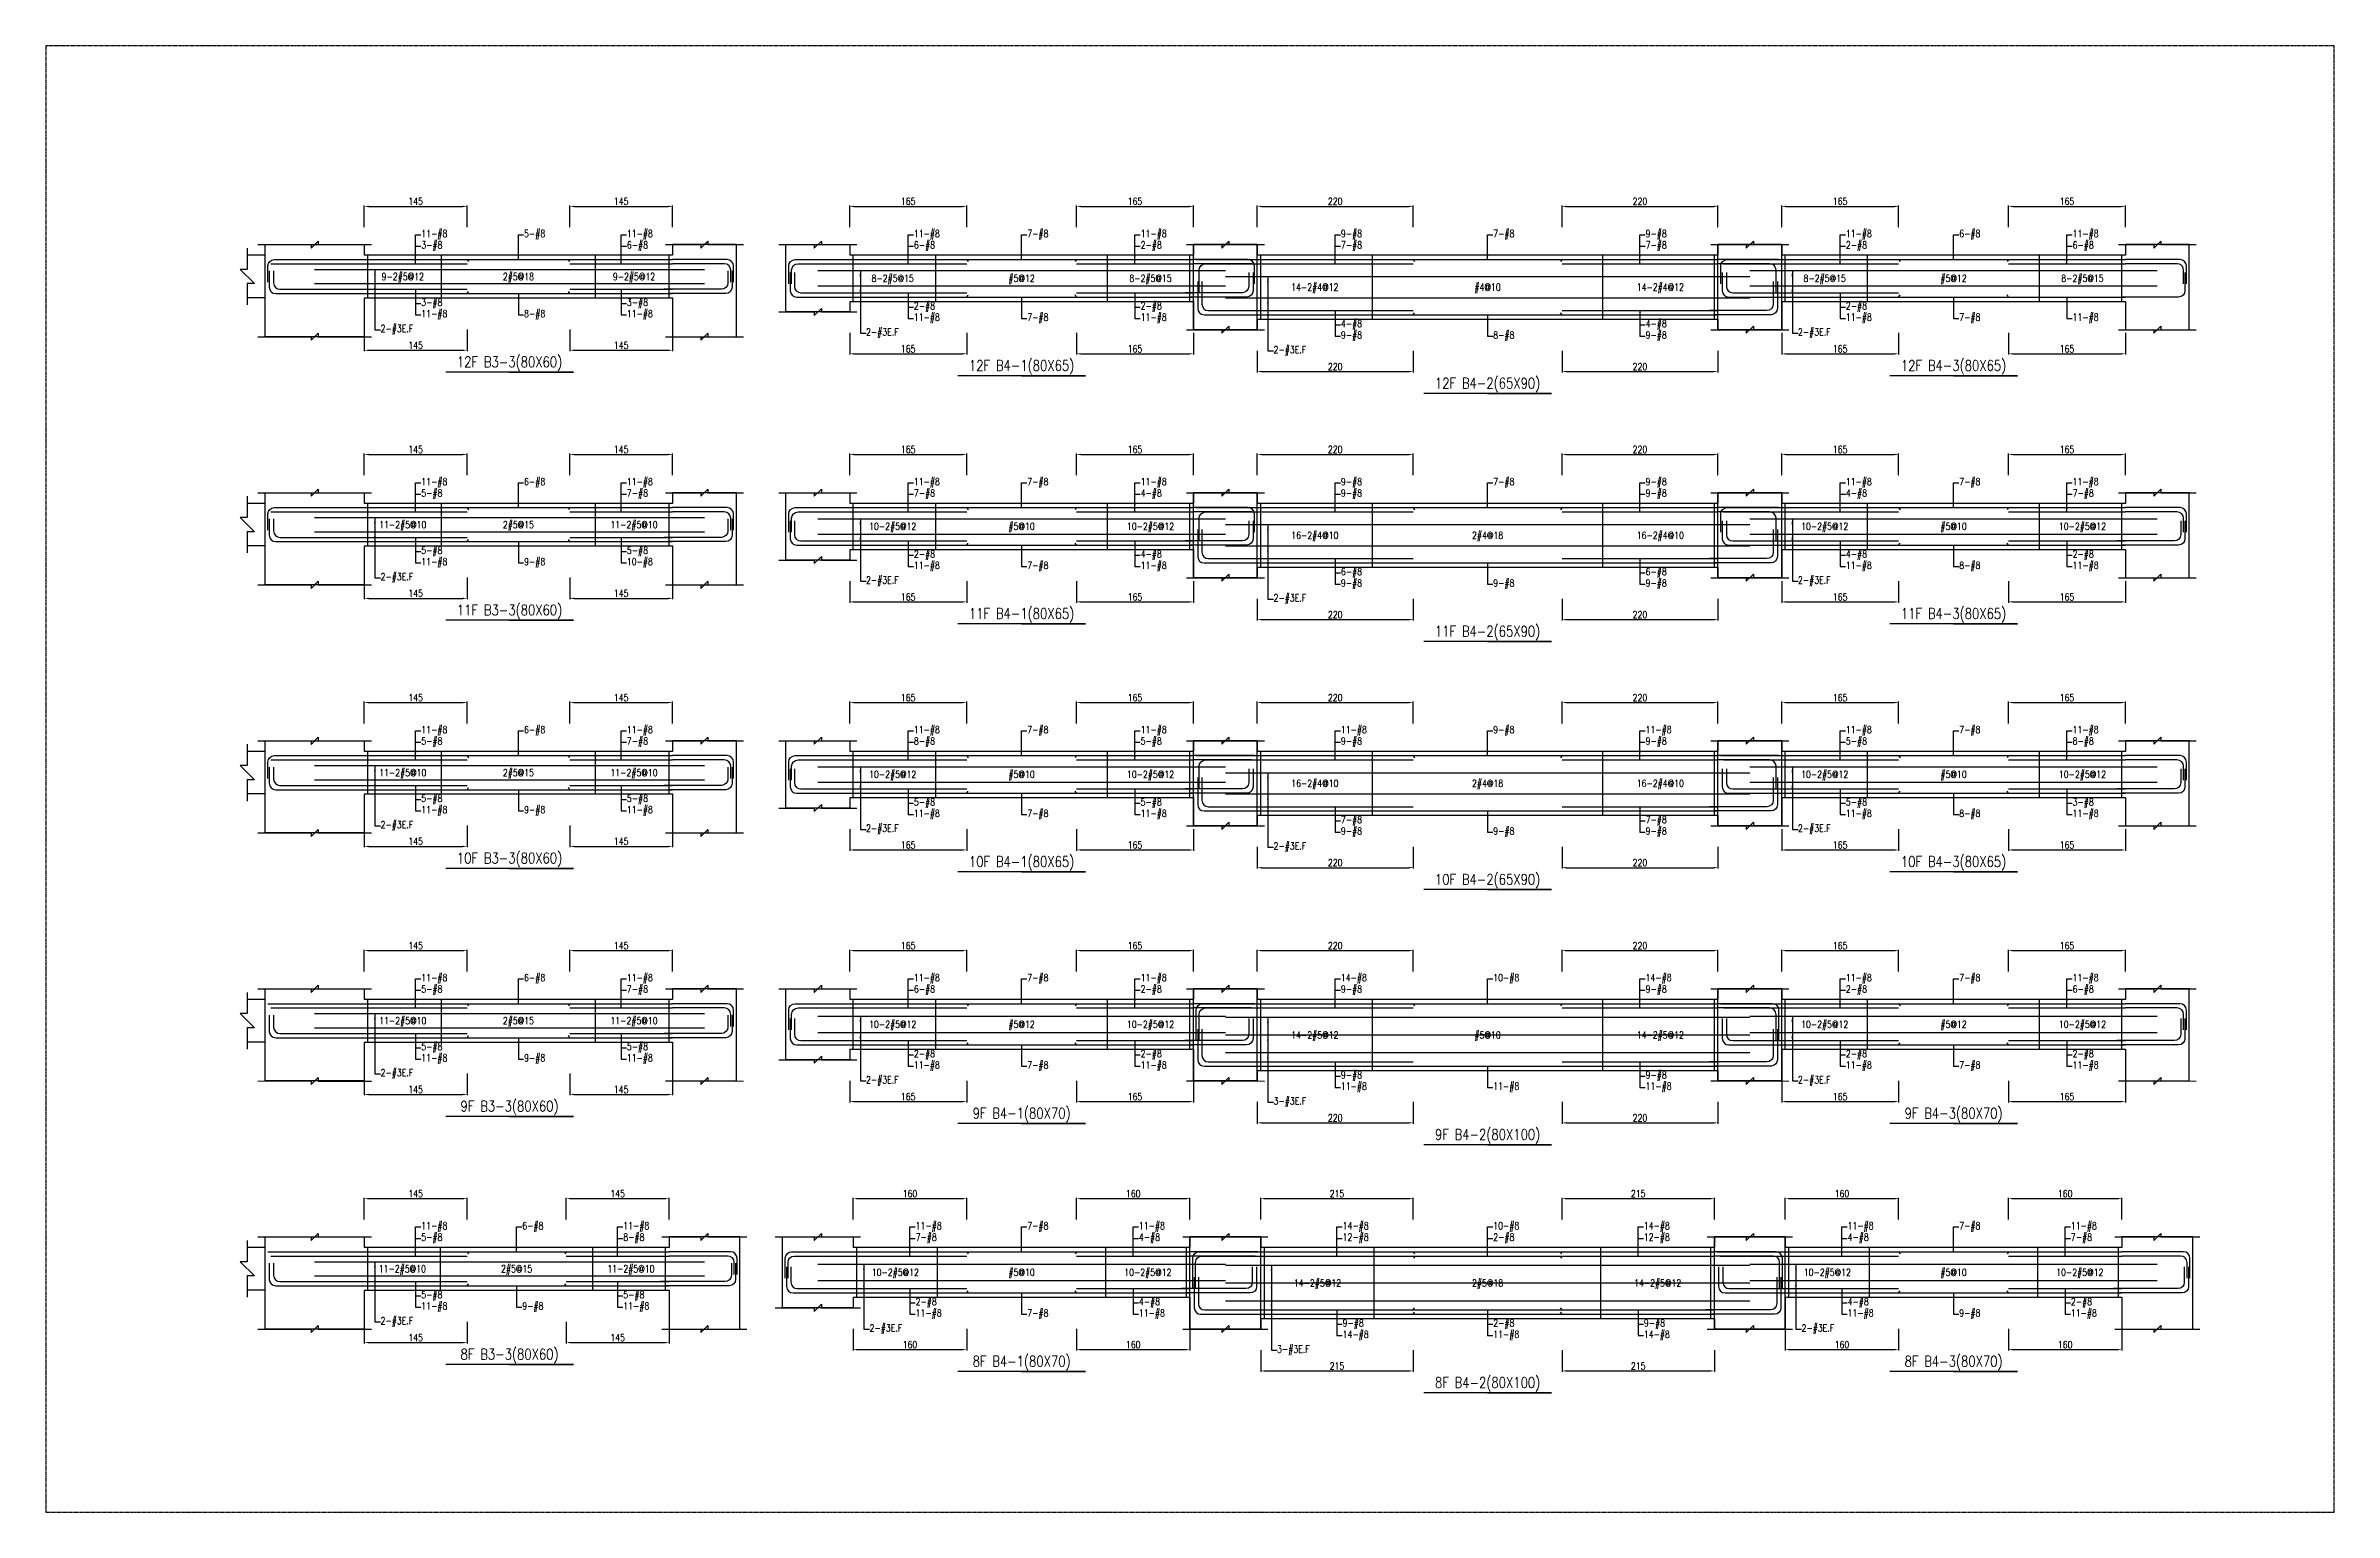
# Model space of a CAD drawing. Header units: millimetres. Extents: x 0 to 84580, y -12276 to 4373.
# Drawn here: x 26145 to 29374, y -3069 to -1000 of the extents above; entities that cross this region are included whole.
import ezdxf
from ezdxf.enums import TextEntityAlignment as Align

# ---------------------------------------------------------------- set-up
doc = ezdxf.new("R2010")
doc.units = ezdxf.units.MM
doc.header["$MEASUREMENT"] = 0
doc.linetypes.add('CENTER', pattern=[2, 1.25, -0.25, 0.25, -0.25])
for name, color, linetype in [('S-DIM', 2, 'Continuous'), ('S-GRID', 1, 'CENTER'), ('S-LEADER', 2, 'Continuous'), ('S-RC', 130, 'Continuous'), ('S-REINF', 6, 'Continuous'), ('S-TEXT', 2, 'Continuous')]:
    doc.layers.add(name, color=color, linetype=linetype)
doc.styles.add('CS4', font='romans.shx', dxfattribs={"width": 0.8, "bigfont": 'lsp.shx'})
doc.styles.get("Standard").update_dxf_attribs({"font": 'arial.ttf'})
doc.dimstyles.new('ISO-25', dxfattribs={"dimtxt": 2.5, "dimasz": 2.5, "dimexe": 1.25, "dimexo": 0.625, "dimtad": 1, "dimtxsty": 'Standard', "dimcen": 2.5, "dimadec": 0, "dimazin": 0, "dimtfac": 1, "dimtmove": 0, "dimatfit": 3, "dimfxl": 0, "dimarcsym": 0})

msp = doc.modelspace()

# ---------------------------------------------------------------- texts
at = {"layer": 'S-LEADER', "char_height": 10, "attachment_point": 4, "style": 'CS4'}
for s, insert in [('11-#8', (26674.895, -1266.575)), ('5-#8', (26819.895, -1266.575)), ('11-#8', (26964.895, -1266.575)), ('11-#8', (27369.895, -1266.575)), ('7-#8', (27529.895, -1266.575)), ('11-#8', (27689.895, -1266.575)), ('9-#8', (27972.395, -1266.575)), ('7-#8', (28187.395, -1266.575)), ('9-#8', (28402.395, -1266.575)), ('11-#8', (28684.895, -1266.575)), ('6-#8', (28844.895, -1266.575)), ('11-#8', (29004.895, -1266.575)), ('3-#8', (26674.895, -1282.575)), ('6-#8', (26964.895, -1282.575)), ('6-#8', (27369.895, -1282.575)), ('2-#8', (27689.895, -1282.575)), ('7-#8', (27972.395, -1282.575)), ('7-#8', (28402.395, -1282.575)), ('2-#8', (28684.895, -1282.575)), ('6-#8', (29004.895, -1282.575)), ('3-#8', (26674.895, -1363.575)), ('3-#8', (26964.895, -1363.575)), ('11-#8', (26674.895, -1379.575)), ('8-#8', (26819.895, -1379.575)), ('11-#8', (26964.895, -1379.575)), ('2-#8', (27369.895, -1368.575)), ('11-#8', (27369.895, -1384.575)), ('7-#8', (27529.895, -1384.575)), ('2-#8', (27689.895, -1368.575)), ('11-#8', (27689.895, -1384.575)), ('4-#8', (27972.395, -1393.575)), ('4-#8', (28402.395, -1393.575)), ('2-#8', (28684.895, -1368.575)), ('11-#8', (28684.895, -1384.575)), ('7-#8', (28844.895, -1384.575)), ('11-#8', (29004.895, -1384.575)), ('9-#8', (27972.395, -1409.575)), ('8-#8', (28187.395, -1409.575)), ('9-#8', (28402.395, -1409.575)), ('11-#8', (26674.895, -1616.575)), ('6-#8', (26819.895, -1616.575)), ('11-#8', (26964.895, -1616.575)), ('11-#8', (27369.895, -1616.575)), ('7-#8', (27529.895, -1616.575)), ('11-#8', (27689.895, -1616.575)), ('9-#8', (27972.395, -1616.575)), ('7-#8', (28187.395, -1616.575)), ('9-#8', (28402.395, -1616.575)), ('11-#8', (28684.895, -1616.575)), ('7-#8', (28844.895, -1616.575)), ('11-#8', (29004.895, -1616.575)), ('5-#8', (26674.895, -1632.575)), ('7-#8', (26964.895, -1632.575)), ('7-#8', (27369.895, -1632.575)), ('4-#8', (27689.895, -1632.575)), ('9-#8', (27972.395, -1632.575)), ('9-#8', (28402.395, -1632.575)), ('4-#8', (28684.895, -1632.575)), ('7-#8', (29004.895, -1632.575)), ('5-#8', (26674.895, -1713.575)), ('5-#8', (26964.895, -1713.575)), ('2-#8', (27369.895, -1718.575)), ('4-#8', (27689.895, -1718.575)), ('4-#8', (28684.895, -1718.575)), ('2-#8', (29004.895, -1718.575)), ('11-#8', (26674.895, -1729.575)), ('9-#8', (26819.895, -1729.575)), ('10-#8', (26964.895, -1729.575)), ('11-#8', (27369.895, -1734.575)), ('7-#8', (27529.895, -1734.575)), ('11-#8', (27689.895, -1734.575)), ('6-#8', (27972.395, -1743.575)), ('6-#8', (28402.395, -1743.575)), ('11-#8', (28684.895, -1734.575)), ('8-#8', (28844.895, -1734.575)), ('11-#8', (29004.895, -1734.575)), ('9-#8', (27972.395, -1759.575)), ('9-#8', (28187.395, -1759.575)), ('9-#8', (28402.395, -1759.575)), ('11-#8', (26674.895, -1966.575)), ('6-#8', (26819.895, -1966.575)), ('11-#8', (26964.895, -1966.575)), ('11-#8', (27369.895, -1966.575)), ('7-#8', (27529.895, -1966.575)), ('11-#8', (27689.895, -1966.575)), ('11-#8', (27972.395, -1966.575)), ('9-#8', (28187.395, -1966.575)), ('11-#8', (28402.395, -1966.575)), ('11-#8', (28684.895, -1966.575)), ('7-#8', (28844.895, -1966.575)), ('11-#8', (29004.895, -1966.575)), ('5-#8', (26674.895, -1982.575)), ('7-#8', (26964.895, -1982.575)), ('8-#8', (27369.895, -1982.575)), ('5-#8', (27689.895, -1982.575)), ('9-#8', (27972.395, -1982.575)), ('9-#8', (28402.395, -1982.575)), ('5-#8', (28684.895, -1982.575)), ('8-#8', (29004.895, -1982.575)), ('5-#8', (26674.895, -2063.575)), ('5-#8', (26964.895, -2063.575)), ('5-#8', (27369.895, -2068.575)), ('5-#8', (27689.895, -2068.575)), ('5-#8', (28684.895, -2068.575)), ('3-#8', (29004.895, -2068.575)), ('11-#8', (26674.895, -2079.575)), ('9-#8', (26819.895, -2079.575)), ('11-#8', (26964.895, -2079.575)), ('11-#8', (27369.895, -2084.575)), ('7-#8', (27529.895, -2084.575)), ('11-#8', (27689.895, -2084.575)), ('7-#8', (27972.395, -2093.575)), ('7-#8', (28402.395, -2093.575)), ('11-#8', (28684.895, -2084.575)), ('8-#8', (28844.895, -2084.575)), ('11-#8', (29004.895, -2084.575)), ('9-#8', (27972.395, -2109.575)), ('9-#8', (28187.395, -2109.575)), ('9-#8', (28402.395, -2109.575)), ('5-#8', (26674.895, -2332.575)), ('11-#8', (26674.895, -2316.575)), ('6-#8', (26819.895, -2316.575)), ('7-#8', (26964.895, -2332.575)), ('11-#8', (26964.895, -2316.575)), ('6-#8', (27369.895, -2332.575)), ('11-#8', (27369.895, -2316.575)), ('7-#8', (27529.895, -2316.575)), ('2-#8', (27689.895, -2332.575)), ('11-#8', (27689.895, -2316.575)), ('9-#8', (27972.395, -2332.575)), ('14-#8', (27972.395, -2316.575)), ('10-#8', (28187.395, -2316.575)), ('9-#8', (28402.395, -2332.575)), ('14-#8', (28402.395, -2316.575)), ('2-#8', (28684.895, -2332.575)), ('11-#8', (28684.895, -2316.575)), ('7-#8', (28844.895, -2316.575)), ('6-#8', (29004.895, -2332.575)), ('11-#8', (29004.895, -2316.575)), ('5-#8', (26674.895, -2413.575)), ('11-#8', (26674.895, -2429.575)), ('9-#8', (26819.895, -2429.575)), ('5-#8', (26964.895, -2413.575)), ('11-#8', (26964.895, -2429.575)), ('2-#8', (27369.895, -2423.575)), ('2-#8', (27689.895, -2423.575)), ('2-#8', (28684.895, -2423.575)), ('2-#8', (29004.895, -2423.575)), ('11-#8', (27369.895, -2439.575)), ('7-#8', (27529.895, -2439.575)), ('11-#8', (27689.895, -2439.575)), ('9-#8', (27972.395, -2453.575)), ('9-#8', (28402.395, -2453.575)), ('11-#8', (28684.895, -2439.575)), ('7-#8', (28844.895, -2439.575)), ('11-#8', (29004.895, -2439.575)), ('11-#8', (27972.395, -2469.575)), ('11-#8', (28187.395, -2469.575)), ('11-#8', (28402.395, -2469.575)), ('5-#8', (26674.895, -2682.575)), ('11-#8', (26674.895, -2666.575)), ('6-#8', (26817.395, -2666.575)), ('8-#8', (26959.895, -2682.575)), ('11-#8', (26959.895, -2666.575)), ('7-#8', (27372.395, -2682.575)), ('11-#8', (27372.395, -2666.575)), ('7-#8', (27529.895, -2666.575)), ('4-#8', (27687.395, -2682.575)), ('11-#8', (27687.395, -2666.575)), ('14-#8', (27974.895, -2666.575)), ('12-#8', (27974.895, -2682.575)), ('2-#8', (28187.395, -2682.575)), ('10-#8', (28187.395, -2666.575)), ('14-#8', (28399.895, -2666.575)), ('12-#8', (28399.895, -2682.575)), ('4-#8', (28687.395, -2682.575)), ('11-#8', (28687.395, -2666.575)), ('7-#8', (28844.895, -2666.575)), ('7-#8', (29002.395, -2682.575)), ('11-#8', (29002.395, -2666.575)), ('5-#8', (26674.895, -2763.575)), ('11-#8', (26674.895, -2779.575)), ('9-#8', (26817.395, -2779.575)), ('5-#8', (26959.895, -2763.575)), ('11-#8', (26959.895, -2779.575)), ('2-#8', (27372.395, -2773.575)), ('4-#8', (27687.395, -2773.575)), ('4-#8', (28687.395, -2773.575)), ('2-#8', (29002.395, -2773.575)), ('11-#8', (27372.395, -2789.575)), ('7-#8', (27529.895, -2789.575)), ('11-#8', (27687.395, -2789.575)), ('9-#8', (27974.895, -2803.575)), ('2-#8', (28187.395, -2803.575)), ('9-#8', (28399.895, -2803.575)), ('11-#8', (28687.395, -2789.575)), ('9-#8', (28844.895, -2789.575)), ('11-#8', (29002.395, -2789.575)), ('14-#8', (27974.895, -2819.575)), ('11-#8', (28187.395, -2819.575)), ('14-#8', (28399.895, -2819.575))]:
    msp.add_mtext(s, dxfattribs=dict(at, insert=insert))
at = {"layer": 'S-LEADER', "color": 3, "char_height": 10, "attachment_point": 4, "style": 'CS4'}
for s, insert in [('2-#3E.F', (26617.395, -1400.575)), ('2-#3E.F', (27302.395, -1405.575)), ('2-#3E.F', (28617.395, -1405.575)), ('2-#3E.F', (27877.395, -1430.575)), ('2-#3E.F', (26617.395, -1750.575)), ('2-#3E.F', (27302.395, -1755.575)), ('2-#3E.F', (27877.395, -1780.575)), ('2-#3E.F', (28617.395, -1755.575)), ('2-#3E.F', (26617.395, -2100.575)), ('2-#3E.F', (27302.395, -2105.575)), ('2-#3E.F', (28617.395, -2105.575)), ('2-#3E.F', (27877.395, -2130.575)), ('2-#3E.F', (26617.395, -2450.575)), ('2-#3E.F', (27302.395, -2460.575)), ('2-#3E.F', (28617.395, -2460.575)), ('3-#3E.F', (27877.395, -2490.575)), ('2-#3E.F', (26617.395, -2800.575)), ('2-#3E.F', (27307.395, -2810.575)), ('2-#3E.F', (28622.395, -2810.575)), ('3-#3E.F', (27882.395, -2840.575))]:
    msp.add_mtext(s, dxfattribs=dict(at, insert=insert))
at = {"layer": 'S-RC', "style": 'CS4', "width": 0.8}
for s, p in [('12F B3-3(80X60)', (26799.395, -1453.575)), ('12F B4-1(80X65)', (27521.895, -1458.575)), ('12F B4-3(80X65)', (28836.895, -1458.575)), ('12F B4-2(65X90)', (28179.395, -1483.575)), ('11F B3-3(80X60)', (26799.395, -1803.575)), ('11F B4-1(80X65)', (27521.895, -1808.575)), ('11F B4-3(80X65)', (28836.895, -1808.575)), ('11F B4-2(65X90)', (28179.395, -1833.575)), ('10F B3-3(80X60)', (26799.395, -2153.575)), ('10F B4-1(80X65)', (27521.895, -2158.575)), ('10F B4-3(80X65)', (28836.895, -2158.575)), ('10F B4-2(65X90)', (28179.395, -2183.575)), ('9F B3-3(80X60)', (26799.395, -2503.575)), ('9F B4-1(80X70)', (27521.895, -2513.575)), ('9F B4-3(80X70)', (28836.895, -2513.575)), ('9F B4-2(80X100)', (28179.395, -2543.575)), ('8F B3-3(80X60)', (26799.395, -2853.575)), ('8F B4-1(80X70)', (27521.895, -2863.575)), ('8F B4-3(80X70)', (28836.895, -2863.575)), ('8F B4-2(80X100)', (28179.395, -2893.575))]:
    msp.add_text(s, height=15, dxfattribs=at).set_placement(p, align=Align.CENTER)
at = {"layer": 'S-TEXT', "color": 1, "style": 'CS4', "width": 0.8}
for s, p in [('9-2#5@12', (26648.77, -1330.575)), ('2#5@18', (26811.895, -1330.575)), ('9-2#5@12', (26975.02, -1330.575)), ('8-2#5@15', (27340.02, -1333.075)), ('#5@12', (27521.895, -1333.075)), ('8-2#5@15', (27703.77, -1333.075)), ('8-2#5@15', (28655.02, -1333.075)), ('#5@12', (28836.895, -1333.075)), ('8-2#5@15', (29018.77, -1333.075)), ('14-2#4@12', (27935.645, -1345.575)), ('#4@10', (28179.395, -1345.575)), ('14-2#4@12', (28423.145, -1345.575)), ('11-2#5@10', (26648.77, -1680.575)), ('2#5@15', (26811.895, -1680.575)), ('11-2#5@10', (26975.02, -1680.575)), ('10-2#5@12', (27340.02, -1683.075)), ('#5@10', (27521.895, -1683.075)), ('10-2#5@12', (27703.77, -1683.075)), ('10-2#5@12', (28655.02, -1683.075)), ('#5@10', (28836.895, -1683.075)), ('10-2#5@12', (29018.77, -1683.075)), ('16-2#4@10', (27935.645, -1695.575)), ('2#4@18', (28179.395, -1695.575)), ('16-2#4@10', (28423.145, -1695.575)), ('11-2#5@10', (26648.77, -2030.575)), ('2#5@15', (26811.895, -2030.575)), ('11-2#5@10', (26975.02, -2030.575)), ('10-2#5@12', (27340.02, -2033.075)), ('#5@10', (27521.895, -2033.075)), ('10-2#5@12', (27703.77, -2033.075)), ('16-2#4@10', (27935.645, -2045.575)), ('2#4@18', (28179.395, -2045.575)), ('16-2#4@10', (28423.145, -2045.575)), ('10-2#5@12', (28655.02, -2033.075)), ('#5@10', (28836.895, -2033.075)), ('10-2#5@12', (29018.77, -2033.075)), ('11-2#5@10', (26648.77, -2380.575)), ('2#5@15', (26811.895, -2380.575)), ('11-2#5@10', (26975.02, -2380.575)), ('10-2#5@12', (27340.02, -2385.575)), ('#5@12', (27521.895, -2385.575)), ('10-2#5@12', (27703.77, -2385.575)), ('14-2#5@12', (27935.645, -2400.575)), ('#5@10', (28179.395, -2400.575)), ('14-2#5@12', (28423.145, -2400.575)), ('10-2#5@12', (28655.02, -2385.575)), ('#5@12', (28836.895, -2385.575)), ('10-2#5@12', (29018.77, -2385.575)), ('11-2#5@10', (26648.145, -2730.575)), ('2#5@15', (26809.395, -2730.575)), ('11-2#5@10', (26970.645, -2730.575)), ('10-2#5@12', (27343.77, -2735.575)), ('#5@10', (27521.895, -2735.575)), ('10-2#5@12', (27700.02, -2735.575)), ('14-2#5@12', (27939.395, -2750.575)), ('2#5@18', (28179.395, -2750.575)), ('14-2#5@12', (28419.395, -2750.575)), ('10-2#5@12', (28658.77, -2735.575)), ('#5@10', (28836.895, -2735.575)), ('10-2#5@12', (29015.02, -2735.575))]:
    msp.add_text(s, height=10, dxfattribs=at).set_placement(p, align=Align.CENTER)

# ---------------------------------------------------------------- blocks, each defined once
blk = doc.blocks.new('*D723')
at = {"layer": 'DEFPOINTS', "color": 0, "transparency": 16777216}
for p in [(26739.4, -2626.6), (26594.4, -2656.6), (26739.4, -2656.6)]:
    blk.add_point(p, dxfattribs=at)
at = {"layer": 'S-DIM', "color": 0, "lineweight": -2, "transparency": 16777216}
for p, q in [((26594.4, -2656), (26594.4, -2625.3)), ((26600.4, -2626.6), (26733.4, -2626.6)), ((26739.4, -2656), (26739.4, -2625.3))]:
    blk.add_line(p, q, dxfattribs=at)
at = {"layer": 'S-DIM', "color": 0, "transparency": 16777216}
for points in [[(26600.4, -2625.6), (26600.4, -2627.6), (26594.4, -2626.6)], [(26733.4, -2625.6), (26733.4, -2627.6), (26739.4, -2626.6)]]:
    blk.add_solid(points, dxfattribs=at)
at = {"layer": 'S-DIM', "color": 0, "transparency": 16777216, "insert": (26666.9, -2619.6), "char_height": 10, "attachment_point": 5, "style": 'CS4'}
blk.add_mtext('145', dxfattribs=at)
blk = doc.blocks.new('*D724')
at = {"layer": 'DEFPOINTS', "color": 0, "transparency": 16777216}
for p in [(27024.4, -2626.6), (26879.4, -2656.6), (27024.4, -2656.6)]:
    blk.add_point(p, dxfattribs=at)
at = {"layer": 'S-DIM', "color": 0, "lineweight": -2, "transparency": 16777216}
for p, q in [((26879.4, -2656), (26879.4, -2625.3)), ((26885.4, -2626.6), (27018.4, -2626.6)), ((27024.4, -2656), (27024.4, -2625.3))]:
    blk.add_line(p, q, dxfattribs=at)
at = {"layer": 'S-DIM', "color": 0, "transparency": 16777216}
for points in [[(26885.4, -2625.6), (26885.4, -2627.6), (26879.4, -2626.6)], [(27018.4, -2625.6), (27018.4, -2627.6), (27024.4, -2626.6)]]:
    blk.add_solid(points, dxfattribs=at)
at = {"layer": 'S-DIM', "color": 0, "transparency": 16777216, "insert": (26951.9, -2619.6), "char_height": 10, "attachment_point": 5, "style": 'CS4'}
blk.add_mtext('145', dxfattribs=at)
blk = doc.blocks.new('*D733')
at = {"layer": 'DEFPOINTS', "color": 0, "transparency": 16777216}
for p in [(26594.4, -2799.6), (26739.4, -2799.6), (26739.4, -2829.6)]:
    blk.add_point(p, dxfattribs=at)
at = {"layer": 'S-DIM', "color": 0, "lineweight": -2, "transparency": 16777216}
for p, q in [((26594.4, -2800.2), (26594.4, -2830.8)), ((26739.4, -2800.2), (26739.4, -2830.8)), ((26600.4, -2829.6), (26733.4, -2829.6))]:
    blk.add_line(p, q, dxfattribs=at)
at = {"layer": 'S-DIM', "color": 0, "transparency": 16777216}
for points in [[(26600.4, -2828.6), (26600.4, -2830.6), (26594.4, -2829.6)], [(26733.4, -2828.6), (26733.4, -2830.6), (26739.4, -2829.6)]]:
    blk.add_solid(points, dxfattribs=at)
at = {"layer": 'S-DIM', "color": 0, "transparency": 16777216, "insert": (26666.9, -2822.6), "char_height": 10, "attachment_point": 5, "style": 'CS4'}
blk.add_mtext('145', dxfattribs=at)
blk = doc.blocks.new('*D734')
at = {"layer": 'DEFPOINTS', "color": 0, "transparency": 16777216}
for p in [(26879.4, -2799.6), (27024.4, -2799.6), (27024.4, -2829.6)]:
    blk.add_point(p, dxfattribs=at)
at = {"layer": 'S-DIM', "color": 0, "lineweight": -2, "transparency": 16777216}
for p, q in [((26879.4, -2800.2), (26879.4, -2830.8)), ((27024.4, -2800.2), (27024.4, -2830.8)), ((26885.4, -2829.6), (27018.4, -2829.6))]:
    blk.add_line(p, q, dxfattribs=at)
at = {"layer": 'S-DIM', "color": 0, "transparency": 16777216}
for points in [[(26885.4, -2828.6), (26885.4, -2830.6), (26879.4, -2829.6)], [(27018.4, -2828.6), (27018.4, -2830.6), (27024.4, -2829.6)]]:
    blk.add_solid(points, dxfattribs=at)
at = {"layer": 'S-DIM', "color": 0, "transparency": 16777216, "insert": (26951.9, -2822.6), "char_height": 10, "attachment_point": 5, "style": 'CS4'}
blk.add_mtext('145', dxfattribs=at)
blk = doc.blocks.new('*D735')
at = {"layer": 'DEFPOINTS', "color": 0, "transparency": 16777216}
for p in [(26739.4, -2276.6), (26594.4, -2306.6), (26739.4, -2306.6)]:
    blk.add_point(p, dxfattribs=at)
at = {"layer": 'S-DIM', "color": 0, "lineweight": -2, "transparency": 16777216}
for p, q in [((26594.4, -2306), (26594.4, -2275.3)), ((26600.4, -2276.6), (26733.4, -2276.6)), ((26739.4, -2306), (26739.4, -2275.3))]:
    blk.add_line(p, q, dxfattribs=at)
at = {"layer": 'S-DIM', "color": 0, "transparency": 16777216}
for points in [[(26600.4, -2275.6), (26600.4, -2277.6), (26594.4, -2276.6)], [(26733.4, -2275.6), (26733.4, -2277.6), (26739.4, -2276.6)]]:
    blk.add_solid(points, dxfattribs=at)
at = {"layer": 'S-DIM', "color": 0, "transparency": 16777216, "insert": (26666.9, -2269.6), "char_height": 10, "attachment_point": 5, "style": 'CS4'}
blk.add_mtext('145', dxfattribs=at)
blk = doc.blocks.new('*D736')
at = {"layer": 'DEFPOINTS', "color": 0, "transparency": 16777216}
for p in [(27029.4, -2276.6), (26884.4, -2306.6), (27029.4, -2306.6)]:
    blk.add_point(p, dxfattribs=at)
at = {"layer": 'S-DIM', "color": 0, "lineweight": -2, "transparency": 16777216}
for p, q in [((26884.4, -2306), (26884.4, -2275.3)), ((26890.4, -2276.6), (27023.4, -2276.6)), ((27029.4, -2306), (27029.4, -2275.3))]:
    blk.add_line(p, q, dxfattribs=at)
at = {"layer": 'S-DIM', "color": 0, "transparency": 16777216}
for points in [[(26890.4, -2275.6), (26890.4, -2277.6), (26884.4, -2276.6)], [(27023.4, -2275.6), (27023.4, -2277.6), (27029.4, -2276.6)]]:
    blk.add_solid(points, dxfattribs=at)
at = {"layer": 'S-DIM', "color": 0, "transparency": 16777216, "insert": (26956.9, -2269.6), "char_height": 10, "attachment_point": 5, "style": 'CS4'}
blk.add_mtext('145', dxfattribs=at)
blk = doc.blocks.new('*D737')
at = {"layer": 'DEFPOINTS', "color": 0, "transparency": 16777216}
for p in [(26594.4, -2449.6), (26739.4, -2449.6), (26739.4, -2479.6)]:
    blk.add_point(p, dxfattribs=at)
at = {"layer": 'S-DIM', "color": 0, "lineweight": -2, "transparency": 16777216}
for p, q in [((26594.4, -2450.2), (26594.4, -2480.8)), ((26739.4, -2450.2), (26739.4, -2480.8)), ((26600.4, -2479.6), (26733.4, -2479.6))]:
    blk.add_line(p, q, dxfattribs=at)
at = {"layer": 'S-DIM', "color": 0, "transparency": 16777216}
for points in [[(26600.4, -2478.6), (26600.4, -2480.6), (26594.4, -2479.6)], [(26733.4, -2478.6), (26733.4, -2480.6), (26739.4, -2479.6)]]:
    blk.add_solid(points, dxfattribs=at)
at = {"layer": 'S-DIM', "color": 0, "transparency": 16777216, "insert": (26666.9, -2472.6), "char_height": 10, "attachment_point": 5, "style": 'CS4'}
blk.add_mtext('145', dxfattribs=at)
blk = doc.blocks.new('*D738')
at = {"layer": 'DEFPOINTS', "color": 0, "transparency": 16777216}
for p in [(26884.4, -2449.6), (27029.4, -2449.6), (27029.4, -2479.6)]:
    blk.add_point(p, dxfattribs=at)
at = {"layer": 'S-DIM', "color": 0, "lineweight": -2, "transparency": 16777216}
for p, q in [((26884.4, -2450.2), (26884.4, -2480.8)), ((27029.4, -2450.2), (27029.4, -2480.8)), ((26890.4, -2479.6), (27023.4, -2479.6))]:
    blk.add_line(p, q, dxfattribs=at)
at = {"layer": 'S-DIM', "color": 0, "transparency": 16777216}
for points in [[(26890.4, -2478.6), (26890.4, -2480.6), (26884.4, -2479.6)], [(27023.4, -2478.6), (27023.4, -2480.6), (27029.4, -2479.6)]]:
    blk.add_solid(points, dxfattribs=at)
at = {"layer": 'S-DIM', "color": 0, "transparency": 16777216, "insert": (26956.9, -2472.6), "char_height": 10, "attachment_point": 5, "style": 'CS4'}
blk.add_mtext('145', dxfattribs=at)
blk = doc.blocks.new('*D725')
at = {"layer": 'DEFPOINTS', "color": 0, "transparency": 16777216}
for p in [(26739.4, -1926.6), (26594.4, -1956.6), (26739.4, -1956.6)]:
    blk.add_point(p, dxfattribs=at)
at = {"layer": 'S-DIM', "color": 0, "lineweight": -2, "transparency": 16777216}
for p, q in [((26594.4, -1956), (26594.4, -1925.3)), ((26600.4, -1926.6), (26733.4, -1926.6)), ((26739.4, -1956), (26739.4, -1925.3))]:
    blk.add_line(p, q, dxfattribs=at)
at = {"layer": 'S-DIM', "color": 0, "transparency": 16777216}
for points in [[(26600.4, -1925.6), (26600.4, -1927.6), (26594.4, -1926.6)], [(26733.4, -1925.6), (26733.4, -1927.6), (26739.4, -1926.6)]]:
    blk.add_solid(points, dxfattribs=at)
at = {"layer": 'S-DIM', "color": 0, "transparency": 16777216, "insert": (26666.9, -1919.6), "char_height": 10, "attachment_point": 5, "style": 'CS4'}
blk.add_mtext('145', dxfattribs=at)
blk = doc.blocks.new('*D726')
at = {"layer": 'DEFPOINTS', "color": 0, "transparency": 16777216}
for p in [(27029.4, -1926.6), (26884.4, -1956.6), (27029.4, -1956.6)]:
    blk.add_point(p, dxfattribs=at)
at = {"layer": 'S-DIM', "color": 0, "lineweight": -2, "transparency": 16777216}
for p, q in [((26884.4, -1956), (26884.4, -1925.3)), ((26890.4, -1926.6), (27023.4, -1926.6)), ((27029.4, -1956), (27029.4, -1925.3))]:
    blk.add_line(p, q, dxfattribs=at)
at = {"layer": 'S-DIM', "color": 0, "transparency": 16777216}
for points in [[(26890.4, -1925.6), (26890.4, -1927.6), (26884.4, -1926.6)], [(27023.4, -1925.6), (27023.4, -1927.6), (27029.4, -1926.6)]]:
    blk.add_solid(points, dxfattribs=at)
at = {"layer": 'S-DIM', "color": 0, "transparency": 16777216, "insert": (26956.9, -1919.6), "char_height": 10, "attachment_point": 5, "style": 'CS4'}
blk.add_mtext('145', dxfattribs=at)
blk = doc.blocks.new('*D727')
at = {"layer": 'DEFPOINTS', "color": 0, "transparency": 16777216}
for p in [(26594.4, -2099.6), (26739.4, -2099.6), (26739.4, -2129.6)]:
    blk.add_point(p, dxfattribs=at)
at = {"layer": 'S-DIM', "color": 0, "lineweight": -2, "transparency": 16777216}
for p, q in [((26594.4, -2100.2), (26594.4, -2130.8)), ((26600.4, -2129.6), (26733.4, -2129.6)), ((26739.4, -2100.2), (26739.4, -2130.8))]:
    blk.add_line(p, q, dxfattribs=at)
at = {"layer": 'S-DIM', "color": 0, "transparency": 16777216}
for points in [[(26600.4, -2128.6), (26600.4, -2130.6), (26594.4, -2129.6)], [(26733.4, -2128.6), (26733.4, -2130.6), (26739.4, -2129.6)]]:
    blk.add_solid(points, dxfattribs=at)
at = {"layer": 'S-DIM', "color": 0, "transparency": 16777216, "insert": (26666.9, -2122.6), "char_height": 10, "attachment_point": 5, "style": 'CS4'}
blk.add_mtext('145', dxfattribs=at)
blk = doc.blocks.new('*D728')
at = {"layer": 'DEFPOINTS', "color": 0, "transparency": 16777216}
for p in [(26884.4, -2099.6), (27029.4, -2099.6), (27029.4, -2129.6)]:
    blk.add_point(p, dxfattribs=at)
at = {"layer": 'S-DIM', "color": 0, "lineweight": -2, "transparency": 16777216}
for p, q in [((26884.4, -2100.2), (26884.4, -2130.8)), ((26890.4, -2129.6), (27023.4, -2129.6)), ((27029.4, -2100.2), (27029.4, -2130.8))]:
    blk.add_line(p, q, dxfattribs=at)
at = {"layer": 'S-DIM', "color": 0, "transparency": 16777216}
for points in [[(26890.4, -2128.6), (26890.4, -2130.6), (26884.4, -2129.6)], [(27023.4, -2128.6), (27023.4, -2130.6), (27029.4, -2129.6)]]:
    blk.add_solid(points, dxfattribs=at)
at = {"layer": 'S-DIM', "color": 0, "transparency": 16777216, "insert": (26956.9, -2122.6), "char_height": 10, "attachment_point": 5, "style": 'CS4'}
blk.add_mtext('145', dxfattribs=at)
blk = doc.blocks.new('*D729')
at = {"layer": 'DEFPOINTS', "color": 0, "transparency": 16777216}
for p in [(26739.4, -1576.6), (26594.4, -1606.6), (26739.4, -1606.6)]:
    blk.add_point(p, dxfattribs=at)
at = {"layer": 'S-DIM', "color": 0, "lineweight": -2, "transparency": 16777216}
for p, q in [((26594.4, -1606), (26594.4, -1575.3)), ((26600.4, -1576.6), (26733.4, -1576.6)), ((26739.4, -1606), (26739.4, -1575.3))]:
    blk.add_line(p, q, dxfattribs=at)
at = {"layer": 'S-DIM', "color": 0, "transparency": 16777216}
for points in [[(26600.4, -1575.6), (26600.4, -1577.6), (26594.4, -1576.6)], [(26733.4, -1575.6), (26733.4, -1577.6), (26739.4, -1576.6)]]:
    blk.add_solid(points, dxfattribs=at)
at = {"layer": 'S-DIM', "color": 0, "transparency": 16777216, "insert": (26666.9, -1569.6), "char_height": 10, "attachment_point": 5, "style": 'CS4'}
blk.add_mtext('145', dxfattribs=at)
blk = doc.blocks.new('*D730')
at = {"layer": 'DEFPOINTS', "color": 0, "transparency": 16777216}
for p in [(27029.4, -1576.6), (26884.4, -1606.6), (27029.4, -1606.6)]:
    blk.add_point(p, dxfattribs=at)
at = {"layer": 'S-DIM', "color": 0, "lineweight": -2, "transparency": 16777216}
for p, q in [((26884.4, -1606), (26884.4, -1575.3)), ((26890.4, -1576.6), (27023.4, -1576.6)), ((27029.4, -1606), (27029.4, -1575.3))]:
    blk.add_line(p, q, dxfattribs=at)
at = {"layer": 'S-DIM', "color": 0, "transparency": 16777216}
for points in [[(26890.4, -1575.6), (26890.4, -1577.6), (26884.4, -1576.6)], [(27023.4, -1575.6), (27023.4, -1577.6), (27029.4, -1576.6)]]:
    blk.add_solid(points, dxfattribs=at)
at = {"layer": 'S-DIM', "color": 0, "transparency": 16777216, "insert": (26956.9, -1569.6), "char_height": 10, "attachment_point": 5, "style": 'CS4'}
blk.add_mtext('145', dxfattribs=at)
blk = doc.blocks.new('*D731')
at = {"layer": 'DEFPOINTS', "color": 0, "transparency": 16777216}
for p in [(26594.4, -1749.6), (26739.4, -1749.6), (26739.4, -1779.6)]:
    blk.add_point(p, dxfattribs=at)
at = {"layer": 'S-DIM', "color": 0, "lineweight": -2, "transparency": 16777216}
for p, q in [((26594.4, -1750.2), (26594.4, -1780.8)), ((26739.4, -1750.2), (26739.4, -1780.8)), ((26600.4, -1779.6), (26733.4, -1779.6))]:
    blk.add_line(p, q, dxfattribs=at)
at = {"layer": 'S-DIM', "color": 0, "transparency": 16777216}
for points in [[(26600.4, -1778.6), (26600.4, -1780.6), (26594.4, -1779.6)], [(26733.4, -1778.6), (26733.4, -1780.6), (26739.4, -1779.6)]]:
    blk.add_solid(points, dxfattribs=at)
at = {"layer": 'S-DIM', "color": 0, "transparency": 16777216, "insert": (26666.9, -1772.6), "char_height": 10, "attachment_point": 5, "style": 'CS4'}
blk.add_mtext('145', dxfattribs=at)
blk = doc.blocks.new('*D732')
at = {"layer": 'DEFPOINTS', "color": 0, "transparency": 16777216}
for p in [(26884.4, -1749.6), (27029.4, -1749.6), (27029.4, -1779.6)]:
    blk.add_point(p, dxfattribs=at)
at = {"layer": 'S-DIM', "color": 0, "lineweight": -2, "transparency": 16777216}
for p, q in [((26884.4, -1750.2), (26884.4, -1780.8)), ((27029.4, -1750.2), (27029.4, -1780.8)), ((26890.4, -1779.6), (27023.4, -1779.6))]:
    blk.add_line(p, q, dxfattribs=at)
at = {"layer": 'S-DIM', "color": 0, "transparency": 16777216}
for points in [[(26890.4, -1778.6), (26890.4, -1780.6), (26884.4, -1779.6)], [(27023.4, -1778.6), (27023.4, -1780.6), (27029.4, -1779.6)]]:
    blk.add_solid(points, dxfattribs=at)
at = {"layer": 'S-DIM', "color": 0, "transparency": 16777216, "insert": (26956.9, -1772.6), "char_height": 10, "attachment_point": 5, "style": 'CS4'}
blk.add_mtext('145', dxfattribs=at)
blk = doc.blocks.new('*D739')
at = {"layer": 'DEFPOINTS', "color": 0, "transparency": 16777216}
for p in [(26739.4, -1226.6), (26594.4, -1256.6), (26739.4, -1256.6)]:
    blk.add_point(p, dxfattribs=at)
at = {"layer": 'S-DIM', "color": 0, "lineweight": -2, "transparency": 16777216}
for p, q in [((26594.4, -1256), (26594.4, -1225.3)), ((26600.4, -1226.6), (26733.4, -1226.6)), ((26739.4, -1256), (26739.4, -1225.3))]:
    blk.add_line(p, q, dxfattribs=at)
at = {"layer": 'S-DIM', "color": 0, "transparency": 16777216}
for points in [[(26600.4, -1225.6), (26600.4, -1227.6), (26594.4, -1226.6)], [(26733.4, -1225.6), (26733.4, -1227.6), (26739.4, -1226.6)]]:
    blk.add_solid(points, dxfattribs=at)
at = {"layer": 'S-DIM', "color": 0, "transparency": 16777216, "insert": (26666.9, -1219.6), "char_height": 10, "attachment_point": 5, "style": 'CS4'}
blk.add_mtext('145', dxfattribs=at)
blk = doc.blocks.new('*D740')
at = {"layer": 'DEFPOINTS', "color": 0, "transparency": 16777216}
for p in [(27029.4, -1226.6), (26884.4, -1256.6), (27029.4, -1256.6)]:
    blk.add_point(p, dxfattribs=at)
at = {"layer": 'S-DIM', "color": 0, "lineweight": -2, "transparency": 16777216}
for p, q in [((26884.4, -1256), (26884.4, -1225.3)), ((26890.4, -1226.6), (27023.4, -1226.6)), ((27029.4, -1256), (27029.4, -1225.3))]:
    blk.add_line(p, q, dxfattribs=at)
at = {"layer": 'S-DIM', "color": 0, "transparency": 16777216}
for points in [[(26890.4, -1225.6), (26890.4, -1227.6), (26884.4, -1226.6)], [(27023.4, -1225.6), (27023.4, -1227.6), (27029.4, -1226.6)]]:
    blk.add_solid(points, dxfattribs=at)
at = {"layer": 'S-DIM', "color": 0, "transparency": 16777216, "insert": (26956.9, -1219.6), "char_height": 10, "attachment_point": 5, "style": 'CS4'}
blk.add_mtext('145', dxfattribs=at)
blk = doc.blocks.new('*D741')
at = {"layer": 'DEFPOINTS', "color": 0, "transparency": 16777216}
for p in [(26594.4, -1399.6), (26739.4, -1399.6), (26739.4, -1429.6)]:
    blk.add_point(p, dxfattribs=at)
at = {"layer": 'S-DIM', "color": 0, "lineweight": -2, "transparency": 16777216}
for p, q in [((26594.4, -1400.2), (26594.4, -1430.8)), ((26739.4, -1400.2), (26739.4, -1430.8)), ((26600.4, -1429.6), (26733.4, -1429.6))]:
    blk.add_line(p, q, dxfattribs=at)
at = {"layer": 'S-DIM', "color": 0, "transparency": 16777216}
for points in [[(26600.4, -1428.6), (26600.4, -1430.6), (26594.4, -1429.6)], [(26733.4, -1428.6), (26733.4, -1430.6), (26739.4, -1429.6)]]:
    blk.add_solid(points, dxfattribs=at)
at = {"layer": 'S-DIM', "color": 0, "transparency": 16777216, "insert": (26666.9, -1422.6), "char_height": 10, "attachment_point": 5, "style": 'CS4'}
blk.add_mtext('145', dxfattribs=at)
blk = doc.blocks.new('*D742')
at = {"layer": 'DEFPOINTS', "color": 0, "transparency": 16777216}
for p in [(26884.4, -1399.6), (27029.4, -1399.6), (27029.4, -1429.6)]:
    blk.add_point(p, dxfattribs=at)
at = {"layer": 'S-DIM', "color": 0, "lineweight": -2, "transparency": 16777216}
for p, q in [((26884.4, -1400.2), (26884.4, -1430.8)), ((27029.4, -1400.2), (27029.4, -1430.8)), ((26890.4, -1429.6), (27023.4, -1429.6))]:
    blk.add_line(p, q, dxfattribs=at)
at = {"layer": 'S-DIM', "color": 0, "transparency": 16777216}
for points in [[(26890.4, -1428.6), (26890.4, -1430.6), (26884.4, -1429.6)], [(27023.4, -1428.6), (27023.4, -1430.6), (27029.4, -1429.6)]]:
    blk.add_solid(points, dxfattribs=at)
at = {"layer": 'S-DIM', "color": 0, "transparency": 16777216, "insert": (26956.9, -1422.6), "char_height": 10, "attachment_point": 5, "style": 'CS4'}
blk.add_mtext('145', dxfattribs=at)
blk = doc.blocks.new('*D743')
at = {"layer": 'DEFPOINTS', "color": 0, "transparency": 16777216}
for p in [(27444.4, -2626.6), (27284.4, -2656.6), (27444.4, -2656.6)]:
    blk.add_point(p, dxfattribs=at)
at = {"layer": 'S-DIM', "color": 0, "lineweight": -2, "transparency": 16777216}
for p, q in [((27284.4, -2656), (27284.4, -2625.3)), ((27290.4, -2626.6), (27438.4, -2626.6)), ((27444.4, -2656), (27444.4, -2625.3))]:
    blk.add_line(p, q, dxfattribs=at)
at = {"layer": 'S-DIM', "color": 0, "transparency": 16777216}
for points in [[(27290.4, -2625.6), (27290.4, -2627.6), (27284.4, -2626.6)], [(27438.4, -2625.6), (27438.4, -2627.6), (27444.4, -2626.6)]]:
    blk.add_solid(points, dxfattribs=at)
at = {"layer": 'S-DIM', "color": 0, "transparency": 16777216, "insert": (27364.4, -2619.6), "char_height": 10, "attachment_point": 5, "style": 'CS4'}
blk.add_mtext('160', dxfattribs=at)
blk = doc.blocks.new('*D744')
at = {"layer": 'DEFPOINTS', "color": 0, "transparency": 16777216}
for p in [(27759.4, -2626.6), (27599.4, -2656.6), (27759.4, -2656.6)]:
    blk.add_point(p, dxfattribs=at)
at = {"layer": 'S-DIM', "color": 0, "lineweight": -2, "transparency": 16777216}
for p, q in [((27599.4, -2656), (27599.4, -2625.3)), ((27605.4, -2626.6), (27753.4, -2626.6)), ((27759.4, -2656), (27759.4, -2625.3))]:
    blk.add_line(p, q, dxfattribs=at)
at = {"layer": 'S-DIM', "color": 0, "transparency": 16777216}
for points in [[(27605.4, -2625.6), (27605.4, -2627.6), (27599.4, -2626.6)], [(27753.4, -2625.6), (27753.4, -2627.6), (27759.4, -2626.6)]]:
    blk.add_solid(points, dxfattribs=at)
at = {"layer": 'S-DIM', "color": 0, "transparency": 16777216, "insert": (27679.4, -2619.6), "char_height": 10, "attachment_point": 5, "style": 'CS4'}
blk.add_mtext('160', dxfattribs=at)
blk = doc.blocks.new('*D745')
at = {"layer": 'DEFPOINTS', "color": 0, "transparency": 16777216}
for p in [(27284.4, -2809.6), (27444.4, -2809.6), (27444.4, -2839.6)]:
    blk.add_point(p, dxfattribs=at)
at = {"layer": 'S-DIM', "color": 0, "lineweight": -2, "transparency": 16777216}
for p, q in [((27284.4, -2810.2), (27284.4, -2840.8)), ((27290.4, -2839.6), (27438.4, -2839.6)), ((27444.4, -2810.2), (27444.4, -2840.8))]:
    blk.add_line(p, q, dxfattribs=at)
at = {"layer": 'S-DIM', "color": 0, "transparency": 16777216}
for points in [[(27290.4, -2838.6), (27290.4, -2840.6), (27284.4, -2839.6)], [(27438.4, -2838.6), (27438.4, -2840.6), (27444.4, -2839.6)]]:
    blk.add_solid(points, dxfattribs=at)
at = {"layer": 'S-DIM', "color": 0, "transparency": 16777216, "insert": (27364.4, -2832.6), "char_height": 10, "attachment_point": 5, "style": 'CS4'}
blk.add_mtext('160', dxfattribs=at)
blk = doc.blocks.new('*D746')
at = {"layer": 'DEFPOINTS', "color": 0, "transparency": 16777216}
for p in [(27599.4, -2809.6), (27759.4, -2809.6), (27759.4, -2839.6)]:
    blk.add_point(p, dxfattribs=at)
at = {"layer": 'S-DIM', "color": 0, "lineweight": -2, "transparency": 16777216}
for p, q in [((27599.4, -2810.2), (27599.4, -2840.8)), ((27605.4, -2839.6), (27753.4, -2839.6)), ((27759.4, -2810.2), (27759.4, -2840.8))]:
    blk.add_line(p, q, dxfattribs=at)
at = {"layer": 'S-DIM', "color": 0, "transparency": 16777216}
for points in [[(27605.4, -2838.6), (27605.4, -2840.6), (27599.4, -2839.6)], [(27753.4, -2838.6), (27753.4, -2840.6), (27759.4, -2839.6)]]:
    blk.add_solid(points, dxfattribs=at)
at = {"layer": 'S-DIM', "color": 0, "transparency": 16777216, "insert": (27679.4, -2832.6), "char_height": 10, "attachment_point": 5, "style": 'CS4'}
blk.add_mtext('160', dxfattribs=at)
blk = doc.blocks.new('*D747')
at = {"layer": 'DEFPOINTS', "color": 0, "transparency": 16777216}
for p in [(27444.4, -2276.6), (27279.4, -2306.6), (27444.4, -2306.6)]:
    blk.add_point(p, dxfattribs=at)
at = {"layer": 'S-DIM', "color": 0, "lineweight": -2, "transparency": 16777216}
for p, q in [((27279.4, -2306), (27279.4, -2275.3)), ((27285.4, -2276.6), (27438.4, -2276.6)), ((27444.4, -2306), (27444.4, -2275.3))]:
    blk.add_line(p, q, dxfattribs=at)
at = {"layer": 'S-DIM', "color": 0, "transparency": 16777216}
for points in [[(27285.4, -2275.6), (27285.4, -2277.6), (27279.4, -2276.6)], [(27438.4, -2275.6), (27438.4, -2277.6), (27444.4, -2276.6)]]:
    blk.add_solid(points, dxfattribs=at)
at = {"layer": 'S-DIM', "color": 0, "transparency": 16777216, "insert": (27361.9, -2269.6), "char_height": 10, "attachment_point": 5, "style": 'CS4'}
blk.add_mtext('165', dxfattribs=at)
blk = doc.blocks.new('*D748')
at = {"layer": 'DEFPOINTS', "color": 0, "transparency": 16777216}
for p in [(27764.4, -2276.6), (27599.4, -2306.6), (27764.4, -2306.6)]:
    blk.add_point(p, dxfattribs=at)
at = {"layer": 'S-DIM', "color": 0, "lineweight": -2, "transparency": 16777216}
for p, q in [((27599.4, -2306), (27599.4, -2275.3)), ((27605.4, -2276.6), (27758.4, -2276.6)), ((27764.4, -2306), (27764.4, -2275.3))]:
    blk.add_line(p, q, dxfattribs=at)
at = {"layer": 'S-DIM', "color": 0, "transparency": 16777216}
for points in [[(27605.4, -2275.6), (27605.4, -2277.6), (27599.4, -2276.6)], [(27758.4, -2275.6), (27758.4, -2277.6), (27764.4, -2276.6)]]:
    blk.add_solid(points, dxfattribs=at)
at = {"layer": 'S-DIM', "color": 0, "transparency": 16777216, "insert": (27681.9, -2269.6), "char_height": 10, "attachment_point": 5, "style": 'CS4'}
blk.add_mtext('165', dxfattribs=at)
blk = doc.blocks.new('*D749')
at = {"layer": 'DEFPOINTS', "color": 0, "transparency": 16777216}
for p in [(27279.4, -2459.6), (27444.4, -2459.6), (27444.4, -2489.6)]:
    blk.add_point(p, dxfattribs=at)
at = {"layer": 'S-DIM', "color": 0, "lineweight": -2, "transparency": 16777216}
for p, q in [((27279.4, -2460.2), (27279.4, -2490.8)), ((27444.4, -2460.2), (27444.4, -2490.8)), ((27285.4, -2489.6), (27438.4, -2489.6))]:
    blk.add_line(p, q, dxfattribs=at)
at = {"layer": 'S-DIM', "color": 0, "transparency": 16777216}
for points in [[(27285.4, -2488.6), (27285.4, -2490.6), (27279.4, -2489.6)], [(27438.4, -2488.6), (27438.4, -2490.6), (27444.4, -2489.6)]]:
    blk.add_solid(points, dxfattribs=at)
at = {"layer": 'S-DIM', "color": 0, "transparency": 16777216, "insert": (27361.9, -2482.6), "char_height": 10, "attachment_point": 5, "style": 'CS4'}
blk.add_mtext('165', dxfattribs=at)
blk = doc.blocks.new('*D750')
at = {"layer": 'DEFPOINTS', "color": 0, "transparency": 16777216}
for p in [(27599.4, -2459.6), (27764.4, -2459.6), (27764.4, -2489.6)]:
    blk.add_point(p, dxfattribs=at)
at = {"layer": 'S-DIM', "color": 0, "lineweight": -2, "transparency": 16777216}
for p, q in [((27599.4, -2460.2), (27599.4, -2490.8)), ((27764.4, -2460.2), (27764.4, -2490.8)), ((27605.4, -2489.6), (27758.4, -2489.6))]:
    blk.add_line(p, q, dxfattribs=at)
at = {"layer": 'S-DIM', "color": 0, "transparency": 16777216}
for points in [[(27605.4, -2488.6), (27605.4, -2490.6), (27599.4, -2489.6)], [(27758.4, -2488.6), (27758.4, -2490.6), (27764.4, -2489.6)]]:
    blk.add_solid(points, dxfattribs=at)
at = {"layer": 'S-DIM', "color": 0, "transparency": 16777216, "insert": (27681.9, -2482.6), "char_height": 10, "attachment_point": 5, "style": 'CS4'}
blk.add_mtext('165', dxfattribs=at)
blk = doc.blocks.new('*D751')
at = {"layer": 'DEFPOINTS', "color": 0, "transparency": 16777216}
for p in [(27444.4, -1926.6), (27279.4, -1956.6), (27444.4, -1956.6)]:
    blk.add_point(p, dxfattribs=at)
at = {"layer": 'S-DIM', "color": 0, "lineweight": -2, "transparency": 16777216}
for p, q in [((27279.4, -1956), (27279.4, -1925.3)), ((27285.4, -1926.6), (27438.4, -1926.6)), ((27444.4, -1956), (27444.4, -1925.3))]:
    blk.add_line(p, q, dxfattribs=at)
at = {"layer": 'S-DIM', "color": 0, "transparency": 16777216}
for points in [[(27285.4, -1925.6), (27285.4, -1927.6), (27279.4, -1926.6)], [(27438.4, -1925.6), (27438.4, -1927.6), (27444.4, -1926.6)]]:
    blk.add_solid(points, dxfattribs=at)
at = {"layer": 'S-DIM', "color": 0, "transparency": 16777216, "insert": (27361.9, -1919.6), "char_height": 10, "attachment_point": 5, "style": 'CS4'}
blk.add_mtext('165', dxfattribs=at)
blk = doc.blocks.new('*D752')
at = {"layer": 'DEFPOINTS', "color": 0, "transparency": 16777216}
for p in [(27764.4, -1926.6), (27599.4, -1956.6), (27764.4, -1956.6)]:
    blk.add_point(p, dxfattribs=at)
at = {"layer": 'S-DIM', "color": 0, "lineweight": -2, "transparency": 16777216}
for p, q in [((27599.4, -1956), (27599.4, -1925.3)), ((27605.4, -1926.6), (27758.4, -1926.6)), ((27764.4, -1956), (27764.4, -1925.3))]:
    blk.add_line(p, q, dxfattribs=at)
at = {"layer": 'S-DIM', "color": 0, "transparency": 16777216}
for points in [[(27605.4, -1925.6), (27605.4, -1927.6), (27599.4, -1926.6)], [(27758.4, -1925.6), (27758.4, -1927.6), (27764.4, -1926.6)]]:
    blk.add_solid(points, dxfattribs=at)
at = {"layer": 'S-DIM', "color": 0, "transparency": 16777216, "insert": (27681.9, -1919.6), "char_height": 10, "attachment_point": 5, "style": 'CS4'}
blk.add_mtext('165', dxfattribs=at)
blk = doc.blocks.new('*D753')
at = {"layer": 'DEFPOINTS', "color": 0, "transparency": 16777216}
for p in [(27279.4, -2104.6), (27444.4, -2104.6), (27444.4, -2134.6)]:
    blk.add_point(p, dxfattribs=at)
at = {"layer": 'S-DIM', "color": 0, "lineweight": -2, "transparency": 16777216}
for p, q in [((27279.4, -2105.2), (27279.4, -2135.8)), ((27444.4, -2105.2), (27444.4, -2135.8)), ((27285.4, -2134.6), (27438.4, -2134.6))]:
    blk.add_line(p, q, dxfattribs=at)
at = {"layer": 'S-DIM', "color": 0, "transparency": 16777216}
for points in [[(27285.4, -2133.6), (27285.4, -2135.6), (27279.4, -2134.6)], [(27438.4, -2133.6), (27438.4, -2135.6), (27444.4, -2134.6)]]:
    blk.add_solid(points, dxfattribs=at)
at = {"layer": 'S-DIM', "color": 0, "transparency": 16777216, "insert": (27361.9, -2127.6), "char_height": 10, "attachment_point": 5, "style": 'CS4'}
blk.add_mtext('165', dxfattribs=at)
blk = doc.blocks.new('*D754')
at = {"layer": 'DEFPOINTS', "color": 0, "transparency": 16777216}
for p in [(27599.4, -2104.6), (27764.4, -2104.6), (27764.4, -2134.6)]:
    blk.add_point(p, dxfattribs=at)
at = {"layer": 'S-DIM', "color": 0, "lineweight": -2, "transparency": 16777216}
for p, q in [((27599.4, -2105.2), (27599.4, -2135.8)), ((27764.4, -2105.2), (27764.4, -2135.8)), ((27605.4, -2134.6), (27758.4, -2134.6))]:
    blk.add_line(p, q, dxfattribs=at)
at = {"layer": 'S-DIM', "color": 0, "transparency": 16777216}
for points in [[(27605.4, -2133.6), (27605.4, -2135.6), (27599.4, -2134.6)], [(27758.4, -2133.6), (27758.4, -2135.6), (27764.4, -2134.6)]]:
    blk.add_solid(points, dxfattribs=at)
at = {"layer": 'S-DIM', "color": 0, "transparency": 16777216, "insert": (27681.9, -2127.6), "char_height": 10, "attachment_point": 5, "style": 'CS4'}
blk.add_mtext('165', dxfattribs=at)
blk = doc.blocks.new('*D755')
at = {"layer": 'DEFPOINTS', "color": 0, "transparency": 16777216}
for p in [(27444.4, -1576.6), (27279.4, -1606.6), (27444.4, -1606.6)]:
    blk.add_point(p, dxfattribs=at)
at = {"layer": 'S-DIM', "color": 0, "lineweight": -2, "transparency": 16777216}
for p, q in [((27279.4, -1606), (27279.4, -1575.3)), ((27285.4, -1576.6), (27438.4, -1576.6)), ((27444.4, -1606), (27444.4, -1575.3))]:
    blk.add_line(p, q, dxfattribs=at)
at = {"layer": 'S-DIM', "color": 0, "transparency": 16777216}
for points in [[(27285.4, -1575.6), (27285.4, -1577.6), (27279.4, -1576.6)], [(27438.4, -1575.6), (27438.4, -1577.6), (27444.4, -1576.6)]]:
    blk.add_solid(points, dxfattribs=at)
at = {"layer": 'S-DIM', "color": 0, "transparency": 16777216, "insert": (27361.9, -1569.6), "char_height": 10, "attachment_point": 5, "style": 'CS4'}
blk.add_mtext('165', dxfattribs=at)
blk = doc.blocks.new('*D756')
at = {"layer": 'DEFPOINTS', "color": 0, "transparency": 16777216}
for p in [(27764.4, -1576.6), (27599.4, -1606.6), (27764.4, -1606.6)]:
    blk.add_point(p, dxfattribs=at)
at = {"layer": 'S-DIM', "color": 0, "lineweight": -2, "transparency": 16777216}
for p, q in [((27599.4, -1606), (27599.4, -1575.3)), ((27605.4, -1576.6), (27758.4, -1576.6)), ((27764.4, -1606), (27764.4, -1575.3))]:
    blk.add_line(p, q, dxfattribs=at)
at = {"layer": 'S-DIM', "color": 0, "transparency": 16777216}
for points in [[(27605.4, -1575.6), (27605.4, -1577.6), (27599.4, -1576.6)], [(27758.4, -1575.6), (27758.4, -1577.6), (27764.4, -1576.6)]]:
    blk.add_solid(points, dxfattribs=at)
at = {"layer": 'S-DIM', "color": 0, "transparency": 16777216, "insert": (27681.9, -1569.6), "char_height": 10, "attachment_point": 5, "style": 'CS4'}
blk.add_mtext('165', dxfattribs=at)
blk = doc.blocks.new('*D757')
at = {"layer": 'DEFPOINTS', "color": 0, "transparency": 16777216}
for p in [(27279.4, -1754.6), (27444.4, -1754.6), (27444.4, -1784.6)]:
    blk.add_point(p, dxfattribs=at)
at = {"layer": 'S-DIM', "color": 0, "lineweight": -2, "transparency": 16777216}
for p, q in [((27279.4, -1755.2), (27279.4, -1785.8)), ((27444.4, -1755.2), (27444.4, -1785.8)), ((27285.4, -1784.6), (27438.4, -1784.6))]:
    blk.add_line(p, q, dxfattribs=at)
at = {"layer": 'S-DIM', "color": 0, "transparency": 16777216}
for points in [[(27285.4, -1783.6), (27285.4, -1785.6), (27279.4, -1784.6)], [(27438.4, -1783.6), (27438.4, -1785.6), (27444.4, -1784.6)]]:
    blk.add_solid(points, dxfattribs=at)
at = {"layer": 'S-DIM', "color": 0, "transparency": 16777216, "insert": (27361.9, -1777.6), "char_height": 10, "attachment_point": 5, "style": 'CS4'}
blk.add_mtext('165', dxfattribs=at)
blk = doc.blocks.new('*D758')
at = {"layer": 'DEFPOINTS', "color": 0, "transparency": 16777216}
for p in [(27599.4, -1754.6), (27764.4, -1754.6), (27764.4, -1784.6)]:
    blk.add_point(p, dxfattribs=at)
at = {"layer": 'S-DIM', "color": 0, "lineweight": -2, "transparency": 16777216}
for p, q in [((27599.4, -1755.2), (27599.4, -1785.8)), ((27764.4, -1755.2), (27764.4, -1785.8)), ((27605.4, -1784.6), (27758.4, -1784.6))]:
    blk.add_line(p, q, dxfattribs=at)
at = {"layer": 'S-DIM', "color": 0, "transparency": 16777216}
for points in [[(27605.4, -1783.6), (27605.4, -1785.6), (27599.4, -1784.6)], [(27758.4, -1783.6), (27758.4, -1785.6), (27764.4, -1784.6)]]:
    blk.add_solid(points, dxfattribs=at)
at = {"layer": 'S-DIM', "color": 0, "transparency": 16777216, "insert": (27681.9, -1777.6), "char_height": 10, "attachment_point": 5, "style": 'CS4'}
blk.add_mtext('165', dxfattribs=at)
blk = doc.blocks.new('*D759')
at = {"layer": 'DEFPOINTS', "color": 0, "transparency": 16777216}
for p in [(27444.4, -1226.6), (27279.4, -1256.6), (27444.4, -1256.6)]:
    blk.add_point(p, dxfattribs=at)
at = {"layer": 'S-DIM', "color": 0, "lineweight": -2, "transparency": 16777216}
for p, q in [((27279.4, -1256), (27279.4, -1225.3)), ((27285.4, -1226.6), (27438.4, -1226.6)), ((27444.4, -1256), (27444.4, -1225.3))]:
    blk.add_line(p, q, dxfattribs=at)
at = {"layer": 'S-DIM', "color": 0, "transparency": 16777216}
for points in [[(27285.4, -1225.6), (27285.4, -1227.6), (27279.4, -1226.6)], [(27438.4, -1225.6), (27438.4, -1227.6), (27444.4, -1226.6)]]:
    blk.add_solid(points, dxfattribs=at)
at = {"layer": 'S-DIM', "color": 0, "transparency": 16777216, "insert": (27361.9, -1219.6), "char_height": 10, "attachment_point": 5, "style": 'CS4'}
blk.add_mtext('165', dxfattribs=at)
blk = doc.blocks.new('*D760')
at = {"layer": 'DEFPOINTS', "color": 0, "transparency": 16777216}
for p in [(27764.4, -1226.6), (27599.4, -1256.6), (27764.4, -1256.6)]:
    blk.add_point(p, dxfattribs=at)
at = {"layer": 'S-DIM', "color": 0, "lineweight": -2, "transparency": 16777216}
for p, q in [((27599.4, -1256), (27599.4, -1225.3)), ((27605.4, -1226.6), (27758.4, -1226.6)), ((27764.4, -1256), (27764.4, -1225.3))]:
    blk.add_line(p, q, dxfattribs=at)
at = {"layer": 'S-DIM', "color": 0, "transparency": 16777216}
for points in [[(27605.4, -1225.6), (27605.4, -1227.6), (27599.4, -1226.6)], [(27758.4, -1225.6), (27758.4, -1227.6), (27764.4, -1226.6)]]:
    blk.add_solid(points, dxfattribs=at)
at = {"layer": 'S-DIM', "color": 0, "transparency": 16777216, "insert": (27681.9, -1219.6), "char_height": 10, "attachment_point": 5, "style": 'CS4'}
blk.add_mtext('165', dxfattribs=at)
blk = doc.blocks.new('*D761')
at = {"layer": 'DEFPOINTS', "color": 0, "transparency": 16777216}
for p in [(27279.4, -1404.6), (27444.4, -1404.6), (27444.4, -1434.6)]:
    blk.add_point(p, dxfattribs=at)
at = {"layer": 'S-DIM', "color": 0, "lineweight": -2, "transparency": 16777216}
for p, q in [((27279.4, -1405.2), (27279.4, -1435.8)), ((27444.4, -1405.2), (27444.4, -1435.8)), ((27285.4, -1434.6), (27438.4, -1434.6))]:
    blk.add_line(p, q, dxfattribs=at)
at = {"layer": 'S-DIM', "color": 0, "transparency": 16777216}
for points in [[(27285.4, -1433.6), (27285.4, -1435.6), (27279.4, -1434.6)], [(27438.4, -1433.6), (27438.4, -1435.6), (27444.4, -1434.6)]]:
    blk.add_solid(points, dxfattribs=at)
at = {"layer": 'S-DIM', "color": 0, "transparency": 16777216, "insert": (27361.9, -1427.6), "char_height": 10, "attachment_point": 5, "style": 'CS4'}
blk.add_mtext('165', dxfattribs=at)
blk = doc.blocks.new('*D762')
at = {"layer": 'DEFPOINTS', "color": 0, "transparency": 16777216}
for p in [(27599.4, -1404.6), (27764.4, -1404.6), (27764.4, -1434.6)]:
    blk.add_point(p, dxfattribs=at)
at = {"layer": 'S-DIM', "color": 0, "lineweight": -2, "transparency": 16777216}
for p, q in [((27599.4, -1405.2), (27599.4, -1435.8)), ((27764.4, -1405.2), (27764.4, -1435.8)), ((27605.4, -1434.6), (27758.4, -1434.6))]:
    blk.add_line(p, q, dxfattribs=at)
at = {"layer": 'S-DIM', "color": 0, "transparency": 16777216}
for points in [[(27605.4, -1433.6), (27605.4, -1435.6), (27599.4, -1434.6)], [(27758.4, -1433.6), (27758.4, -1435.6), (27764.4, -1434.6)]]:
    blk.add_solid(points, dxfattribs=at)
at = {"layer": 'S-DIM', "color": 0, "transparency": 16777216, "insert": (27681.9, -1427.6), "char_height": 10, "attachment_point": 5, "style": 'CS4'}
blk.add_mtext('165', dxfattribs=at)
blk = doc.blocks.new('*D763')
at = {"layer": 'DEFPOINTS', "color": 0, "transparency": 16777216}
for p in [(28074.4, -2626.6), (27859.4, -2656.6), (28074.4, -2656.6)]:
    blk.add_point(p, dxfattribs=at)
at = {"layer": 'S-DIM', "color": 0, "lineweight": -2, "transparency": 16777216}
for p, q in [((27859.4, -2656), (27859.4, -2625.3)), ((27865.4, -2626.6), (28068.4, -2626.6)), ((28074.4, -2656), (28074.4, -2625.3))]:
    blk.add_line(p, q, dxfattribs=at)
at = {"layer": 'S-DIM', "color": 0, "transparency": 16777216}
for points in [[(27865.4, -2625.6), (27865.4, -2627.6), (27859.4, -2626.6)], [(28068.4, -2625.6), (28068.4, -2627.6), (28074.4, -2626.6)]]:
    blk.add_solid(points, dxfattribs=at)
at = {"layer": 'S-DIM', "color": 0, "transparency": 16777216, "insert": (27966.9, -2619.6), "char_height": 10, "attachment_point": 5, "style": 'CS4'}
blk.add_mtext('215', dxfattribs=at)
blk = doc.blocks.new('*D764')
at = {"layer": 'DEFPOINTS', "color": 0, "transparency": 16777216}
for p in [(28499.4, -2626.6), (28284.4, -2656.6), (28499.4, -2656.6)]:
    blk.add_point(p, dxfattribs=at)
at = {"layer": 'S-DIM', "color": 0, "lineweight": -2, "transparency": 16777216}
for p, q in [((28284.4, -2656), (28284.4, -2625.3)), ((28290.4, -2626.6), (28493.4, -2626.6)), ((28499.4, -2656), (28499.4, -2625.3))]:
    blk.add_line(p, q, dxfattribs=at)
at = {"layer": 'S-DIM', "color": 0, "transparency": 16777216}
for points in [[(28290.4, -2625.6), (28290.4, -2627.6), (28284.4, -2626.6)], [(28493.4, -2625.6), (28493.4, -2627.6), (28499.4, -2626.6)]]:
    blk.add_solid(points, dxfattribs=at)
at = {"layer": 'S-DIM', "color": 0, "transparency": 16777216, "insert": (28391.9, -2619.6), "char_height": 10, "attachment_point": 5, "style": 'CS4'}
blk.add_mtext('215', dxfattribs=at)
blk = doc.blocks.new('*D765')
at = {"layer": 'DEFPOINTS', "color": 0, "transparency": 16777216}
for p in [(27859.4, -2839.6), (28074.4, -2839.6), (28074.4, -2869.6)]:
    blk.add_point(p, dxfattribs=at)
at = {"layer": 'S-DIM', "color": 0, "lineweight": -2, "transparency": 16777216}
for p, q in [((27859.4, -2840.2), (27859.4, -2870.8)), ((28074.4, -2840.2), (28074.4, -2870.8)), ((27865.4, -2869.6), (28068.4, -2869.6))]:
    blk.add_line(p, q, dxfattribs=at)
at = {"layer": 'S-DIM', "color": 0, "transparency": 16777216}
for points in [[(27865.4, -2868.6), (27865.4, -2870.6), (27859.4, -2869.6)], [(28068.4, -2868.6), (28068.4, -2870.6), (28074.4, -2869.6)]]:
    blk.add_solid(points, dxfattribs=at)
at = {"layer": 'S-DIM', "color": 0, "transparency": 16777216, "insert": (27966.9, -2862.6), "char_height": 10, "attachment_point": 5, "style": 'CS4'}
blk.add_mtext('215', dxfattribs=at)
blk = doc.blocks.new('*D766')
at = {"layer": 'DEFPOINTS', "color": 0, "transparency": 16777216}
for p in [(28284.4, -2839.6), (28499.4, -2839.6), (28499.4, -2869.6)]:
    blk.add_point(p, dxfattribs=at)
at = {"layer": 'S-DIM', "color": 0, "lineweight": -2, "transparency": 16777216}
for p, q in [((28284.4, -2840.2), (28284.4, -2870.8)), ((28499.4, -2840.2), (28499.4, -2870.8)), ((28290.4, -2869.6), (28493.4, -2869.6))]:
    blk.add_line(p, q, dxfattribs=at)
at = {"layer": 'S-DIM', "color": 0, "transparency": 16777216}
for points in [[(28290.4, -2868.6), (28290.4, -2870.6), (28284.4, -2869.6)], [(28493.4, -2868.6), (28493.4, -2870.6), (28499.4, -2869.6)]]:
    blk.add_solid(points, dxfattribs=at)
at = {"layer": 'S-DIM', "color": 0, "transparency": 16777216, "insert": (28391.9, -2862.6), "char_height": 10, "attachment_point": 5, "style": 'CS4'}
blk.add_mtext('215', dxfattribs=at)
blk = doc.blocks.new('*D767')
at = {"layer": 'DEFPOINTS', "color": 0, "transparency": 16777216}
for p in [(28074.4, -2276.6), (27854.4, -2306.6), (28074.4, -2306.6)]:
    blk.add_point(p, dxfattribs=at)
at = {"layer": 'S-DIM', "color": 0, "lineweight": -2, "transparency": 16777216}
for p, q in [((27854.4, -2306), (27854.4, -2275.3)), ((27860.4, -2276.6), (28068.4, -2276.6)), ((28074.4, -2306), (28074.4, -2275.3))]:
    blk.add_line(p, q, dxfattribs=at)
at = {"layer": 'S-DIM', "color": 0, "transparency": 16777216}
for points in [[(27860.4, -2275.6), (27860.4, -2277.6), (27854.4, -2276.6)], [(28068.4, -2275.6), (28068.4, -2277.6), (28074.4, -2276.6)]]:
    blk.add_solid(points, dxfattribs=at)
at = {"layer": 'S-DIM', "color": 0, "transparency": 16777216, "insert": (27964.4, -2269.6), "char_height": 10, "attachment_point": 5, "style": 'CS4'}
blk.add_mtext('220', dxfattribs=at)
blk = doc.blocks.new('*D768')
at = {"layer": 'DEFPOINTS', "color": 0, "transparency": 16777216}
for p in [(28504.4, -2276.6), (28284.4, -2306.6), (28504.4, -2306.6)]:
    blk.add_point(p, dxfattribs=at)
at = {"layer": 'S-DIM', "color": 0, "lineweight": -2, "transparency": 16777216}
for p, q in [((28284.4, -2306), (28284.4, -2275.3)), ((28290.4, -2276.6), (28498.4, -2276.6)), ((28504.4, -2306), (28504.4, -2275.3))]:
    blk.add_line(p, q, dxfattribs=at)
at = {"layer": 'S-DIM', "color": 0, "transparency": 16777216}
for points in [[(28290.4, -2275.6), (28290.4, -2277.6), (28284.4, -2276.6)], [(28498.4, -2275.6), (28498.4, -2277.6), (28504.4, -2276.6)]]:
    blk.add_solid(points, dxfattribs=at)
at = {"layer": 'S-DIM', "color": 0, "transparency": 16777216, "insert": (28394.4, -2269.6), "char_height": 10, "attachment_point": 5, "style": 'CS4'}
blk.add_mtext('220', dxfattribs=at)
blk = doc.blocks.new('*D769')
at = {"layer": 'DEFPOINTS', "color": 0, "transparency": 16777216}
for p in [(27854.4, -2489.6), (28074.4, -2489.6), (28074.4, -2519.6)]:
    blk.add_point(p, dxfattribs=at)
at = {"layer": 'S-DIM', "color": 0, "lineweight": -2, "transparency": 16777216}
for p, q in [((27854.4, -2490.2), (27854.4, -2520.8)), ((28074.4, -2490.2), (28074.4, -2520.8)), ((27860.4, -2519.6), (28068.4, -2519.6))]:
    blk.add_line(p, q, dxfattribs=at)
at = {"layer": 'S-DIM', "color": 0, "transparency": 16777216}
for points in [[(27860.4, -2518.6), (27860.4, -2520.6), (27854.4, -2519.6)], [(28068.4, -2518.6), (28068.4, -2520.6), (28074.4, -2519.6)]]:
    blk.add_solid(points, dxfattribs=at)
at = {"layer": 'S-DIM', "color": 0, "transparency": 16777216, "insert": (27964.4, -2512.6), "char_height": 10, "attachment_point": 5, "style": 'CS4'}
blk.add_mtext('220', dxfattribs=at)
blk = doc.blocks.new('*D770')
at = {"layer": 'DEFPOINTS', "color": 0, "transparency": 16777216}
for p in [(28284.4, -2489.6), (28504.4, -2489.6), (28504.4, -2519.6)]:
    blk.add_point(p, dxfattribs=at)
at = {"layer": 'S-DIM', "color": 0, "lineweight": -2, "transparency": 16777216}
for p, q in [((28284.4, -2490.2), (28284.4, -2520.8)), ((28504.4, -2490.2), (28504.4, -2520.8)), ((28290.4, -2519.6), (28498.4, -2519.6))]:
    blk.add_line(p, q, dxfattribs=at)
at = {"layer": 'S-DIM', "color": 0, "transparency": 16777216}
for points in [[(28290.4, -2518.6), (28290.4, -2520.6), (28284.4, -2519.6)], [(28498.4, -2518.6), (28498.4, -2520.6), (28504.4, -2519.6)]]:
    blk.add_solid(points, dxfattribs=at)
at = {"layer": 'S-DIM', "color": 0, "transparency": 16777216, "insert": (28394.4, -2512.6), "char_height": 10, "attachment_point": 5, "style": 'CS4'}
blk.add_mtext('220', dxfattribs=at)
blk = doc.blocks.new('*D771')
at = {"layer": 'DEFPOINTS', "color": 0, "transparency": 16777216}
for p in [(28074.4, -1926.6), (27854.4, -1956.6), (28074.4, -1956.6)]:
    blk.add_point(p, dxfattribs=at)
at = {"layer": 'S-DIM', "color": 0, "lineweight": -2, "transparency": 16777216}
for p, q in [((27854.4, -1956), (27854.4, -1925.3)), ((27860.4, -1926.6), (28068.4, -1926.6)), ((28074.4, -1956), (28074.4, -1925.3))]:
    blk.add_line(p, q, dxfattribs=at)
at = {"layer": 'S-DIM', "color": 0, "transparency": 16777216}
for points in [[(27860.4, -1925.6), (27860.4, -1927.6), (27854.4, -1926.6)], [(28068.4, -1925.6), (28068.4, -1927.6), (28074.4, -1926.6)]]:
    blk.add_solid(points, dxfattribs=at)
at = {"layer": 'S-DIM', "color": 0, "transparency": 16777216, "insert": (27964.4, -1919.6), "char_height": 10, "attachment_point": 5, "style": 'CS4'}
blk.add_mtext('220', dxfattribs=at)
blk = doc.blocks.new('*D772')
at = {"layer": 'DEFPOINTS', "color": 0, "transparency": 16777216}
for p in [(28504.4, -1926.6), (28284.4, -1956.6), (28504.4, -1956.6)]:
    blk.add_point(p, dxfattribs=at)
at = {"layer": 'S-DIM', "color": 0, "lineweight": -2, "transparency": 16777216}
for p, q in [((28284.4, -1956), (28284.4, -1925.3)), ((28290.4, -1926.6), (28498.4, -1926.6)), ((28504.4, -1956), (28504.4, -1925.3))]:
    blk.add_line(p, q, dxfattribs=at)
at = {"layer": 'S-DIM', "color": 0, "transparency": 16777216}
for points in [[(28290.4, -1925.6), (28290.4, -1927.6), (28284.4, -1926.6)], [(28498.4, -1925.6), (28498.4, -1927.6), (28504.4, -1926.6)]]:
    blk.add_solid(points, dxfattribs=at)
at = {"layer": 'S-DIM', "color": 0, "transparency": 16777216, "insert": (28394.4, -1919.6), "char_height": 10, "attachment_point": 5, "style": 'CS4'}
blk.add_mtext('220', dxfattribs=at)
blk = doc.blocks.new('*D773')
at = {"layer": 'DEFPOINTS', "color": 0, "transparency": 16777216}
for p in [(27854.4, -2129.6), (28074.4, -2129.6), (28074.4, -2159.6)]:
    blk.add_point(p, dxfattribs=at)
at = {"layer": 'S-DIM', "color": 0, "lineweight": -2, "transparency": 16777216}
for p, q in [((27854.4, -2130.2), (27854.4, -2160.8)), ((28074.4, -2130.2), (28074.4, -2160.8)), ((27860.4, -2159.6), (28068.4, -2159.6))]:
    blk.add_line(p, q, dxfattribs=at)
at = {"layer": 'S-DIM', "color": 0, "transparency": 16777216}
for points in [[(27860.4, -2158.6), (27860.4, -2160.6), (27854.4, -2159.6)], [(28068.4, -2158.6), (28068.4, -2160.6), (28074.4, -2159.6)]]:
    blk.add_solid(points, dxfattribs=at)
at = {"layer": 'S-DIM', "color": 0, "transparency": 16777216, "insert": (27964.4, -2152.6), "char_height": 10, "attachment_point": 5, "style": 'CS4'}
blk.add_mtext('220', dxfattribs=at)
blk = doc.blocks.new('*D774')
at = {"layer": 'DEFPOINTS', "color": 0, "transparency": 16777216}
for p in [(28284.4, -2129.6), (28504.4, -2129.6), (28504.4, -2159.6)]:
    blk.add_point(p, dxfattribs=at)
at = {"layer": 'S-DIM', "color": 0, "lineweight": -2, "transparency": 16777216}
for p, q in [((28284.4, -2130.2), (28284.4, -2160.8)), ((28504.4, -2130.2), (28504.4, -2160.8)), ((28290.4, -2159.6), (28498.4, -2159.6))]:
    blk.add_line(p, q, dxfattribs=at)
at = {"layer": 'S-DIM', "color": 0, "transparency": 16777216}
for points in [[(28290.4, -2158.6), (28290.4, -2160.6), (28284.4, -2159.6)], [(28498.4, -2158.6), (28498.4, -2160.6), (28504.4, -2159.6)]]:
    blk.add_solid(points, dxfattribs=at)
at = {"layer": 'S-DIM', "color": 0, "transparency": 16777216, "insert": (28394.4, -2152.6), "char_height": 10, "attachment_point": 5, "style": 'CS4'}
blk.add_mtext('220', dxfattribs=at)
blk = doc.blocks.new('*D775')
at = {"layer": 'DEFPOINTS', "color": 0, "transparency": 16777216}
for p in [(28074.4, -1576.6), (27854.4, -1606.6), (28074.4, -1606.6)]:
    blk.add_point(p, dxfattribs=at)
at = {"layer": 'S-DIM', "color": 0, "lineweight": -2, "transparency": 16777216}
for p, q in [((27854.4, -1606), (27854.4, -1575.3)), ((27860.4, -1576.6), (28068.4, -1576.6)), ((28074.4, -1606), (28074.4, -1575.3))]:
    blk.add_line(p, q, dxfattribs=at)
at = {"layer": 'S-DIM', "color": 0, "transparency": 16777216}
for points in [[(27860.4, -1575.6), (27860.4, -1577.6), (27854.4, -1576.6)], [(28068.4, -1575.6), (28068.4, -1577.6), (28074.4, -1576.6)]]:
    blk.add_solid(points, dxfattribs=at)
at = {"layer": 'S-DIM', "color": 0, "transparency": 16777216, "insert": (27964.4, -1569.6), "char_height": 10, "attachment_point": 5, "style": 'CS4'}
blk.add_mtext('220', dxfattribs=at)
blk = doc.blocks.new('*D776')
at = {"layer": 'DEFPOINTS', "color": 0, "transparency": 16777216}
for p in [(28504.4, -1576.6), (28284.4, -1606.6), (28504.4, -1606.6)]:
    blk.add_point(p, dxfattribs=at)
at = {"layer": 'S-DIM', "color": 0, "lineweight": -2, "transparency": 16777216}
for p, q in [((28284.4, -1606), (28284.4, -1575.3)), ((28290.4, -1576.6), (28498.4, -1576.6)), ((28504.4, -1606), (28504.4, -1575.3))]:
    blk.add_line(p, q, dxfattribs=at)
at = {"layer": 'S-DIM', "color": 0, "transparency": 16777216}
for points in [[(28290.4, -1575.6), (28290.4, -1577.6), (28284.4, -1576.6)], [(28498.4, -1575.6), (28498.4, -1577.6), (28504.4, -1576.6)]]:
    blk.add_solid(points, dxfattribs=at)
at = {"layer": 'S-DIM', "color": 0, "transparency": 16777216, "insert": (28394.4, -1569.6), "char_height": 10, "attachment_point": 5, "style": 'CS4'}
blk.add_mtext('220', dxfattribs=at)
blk = doc.blocks.new('*D777')
at = {"layer": 'DEFPOINTS', "color": 0, "transparency": 16777216}
for p in [(27854.4, -1779.6), (28074.4, -1779.6), (28074.4, -1809.6)]:
    blk.add_point(p, dxfattribs=at)
at = {"layer": 'S-DIM', "color": 0, "lineweight": -2, "transparency": 16777216}
for p, q in [((27854.4, -1780.2), (27854.4, -1810.8)), ((28074.4, -1780.2), (28074.4, -1810.8)), ((27860.4, -1809.6), (28068.4, -1809.6))]:
    blk.add_line(p, q, dxfattribs=at)
at = {"layer": 'S-DIM', "color": 0, "transparency": 16777216}
for points in [[(27860.4, -1808.6), (27860.4, -1810.6), (27854.4, -1809.6)], [(28068.4, -1808.6), (28068.4, -1810.6), (28074.4, -1809.6)]]:
    blk.add_solid(points, dxfattribs=at)
at = {"layer": 'S-DIM', "color": 0, "transparency": 16777216, "insert": (27964.4, -1802.6), "char_height": 10, "attachment_point": 5, "style": 'CS4'}
blk.add_mtext('220', dxfattribs=at)
blk = doc.blocks.new('*D778')
at = {"layer": 'DEFPOINTS', "color": 0, "transparency": 16777216}
for p in [(28284.4, -1779.6), (28504.4, -1779.6), (28504.4, -1809.6)]:
    blk.add_point(p, dxfattribs=at)
at = {"layer": 'S-DIM', "color": 0, "lineweight": -2, "transparency": 16777216}
for p, q in [((28284.4, -1780.2), (28284.4, -1810.8)), ((28504.4, -1780.2), (28504.4, -1810.8)), ((28290.4, -1809.6), (28498.4, -1809.6))]:
    blk.add_line(p, q, dxfattribs=at)
at = {"layer": 'S-DIM', "color": 0, "transparency": 16777216}
for points in [[(28290.4, -1808.6), (28290.4, -1810.6), (28284.4, -1809.6)], [(28498.4, -1808.6), (28498.4, -1810.6), (28504.4, -1809.6)]]:
    blk.add_solid(points, dxfattribs=at)
at = {"layer": 'S-DIM', "color": 0, "transparency": 16777216, "insert": (28394.4, -1802.6), "char_height": 10, "attachment_point": 5, "style": 'CS4'}
blk.add_mtext('220', dxfattribs=at)
blk = doc.blocks.new('*D779')
at = {"layer": 'DEFPOINTS', "color": 0, "transparency": 16777216}
for p in [(28074.4, -1226.6), (27854.4, -1256.6), (28074.4, -1256.6)]:
    blk.add_point(p, dxfattribs=at)
at = {"layer": 'S-DIM', "color": 0, "lineweight": -2, "transparency": 16777216}
for p, q in [((27854.4, -1256), (27854.4, -1225.3)), ((27860.4, -1226.6), (28068.4, -1226.6)), ((28074.4, -1256), (28074.4, -1225.3))]:
    blk.add_line(p, q, dxfattribs=at)
at = {"layer": 'S-DIM', "color": 0, "transparency": 16777216}
for points in [[(27860.4, -1225.6), (27860.4, -1227.6), (27854.4, -1226.6)], [(28068.4, -1225.6), (28068.4, -1227.6), (28074.4, -1226.6)]]:
    blk.add_solid(points, dxfattribs=at)
at = {"layer": 'S-DIM', "color": 0, "transparency": 16777216, "insert": (27964.4, -1219.6), "char_height": 10, "attachment_point": 5, "style": 'CS4'}
blk.add_mtext('220', dxfattribs=at)
blk = doc.blocks.new('*D780')
at = {"layer": 'DEFPOINTS', "color": 0, "transparency": 16777216}
for p in [(28504.4, -1226.6), (28284.4, -1256.6), (28504.4, -1256.6)]:
    blk.add_point(p, dxfattribs=at)
at = {"layer": 'S-DIM', "color": 0, "lineweight": -2, "transparency": 16777216}
for p, q in [((28284.4, -1256), (28284.4, -1225.3)), ((28290.4, -1226.6), (28498.4, -1226.6)), ((28504.4, -1256), (28504.4, -1225.3))]:
    blk.add_line(p, q, dxfattribs=at)
at = {"layer": 'S-DIM', "color": 0, "transparency": 16777216}
for points in [[(28290.4, -1225.6), (28290.4, -1227.6), (28284.4, -1226.6)], [(28498.4, -1225.6), (28498.4, -1227.6), (28504.4, -1226.6)]]:
    blk.add_solid(points, dxfattribs=at)
at = {"layer": 'S-DIM', "color": 0, "transparency": 16777216, "insert": (28394.4, -1219.6), "char_height": 10, "attachment_point": 5, "style": 'CS4'}
blk.add_mtext('220', dxfattribs=at)
blk = doc.blocks.new('*D781')
at = {"layer": 'DEFPOINTS', "color": 0, "transparency": 16777216}
for p in [(27854.4, -1429.6), (28074.4, -1429.6), (28074.4, -1459.6)]:
    blk.add_point(p, dxfattribs=at)
at = {"layer": 'S-DIM', "color": 0, "lineweight": -2, "transparency": 16777216}
for p, q in [((27854.4, -1430.2), (27854.4, -1460.8)), ((28074.4, -1430.2), (28074.4, -1460.8)), ((27860.4, -1459.6), (28068.4, -1459.6))]:
    blk.add_line(p, q, dxfattribs=at)
at = {"layer": 'S-DIM', "color": 0, "transparency": 16777216}
for points in [[(27860.4, -1458.6), (27860.4, -1460.6), (27854.4, -1459.6)], [(28068.4, -1458.6), (28068.4, -1460.6), (28074.4, -1459.6)]]:
    blk.add_solid(points, dxfattribs=at)
at = {"layer": 'S-DIM', "color": 0, "transparency": 16777216, "insert": (27964.4, -1452.6), "char_height": 10, "attachment_point": 5, "style": 'CS4'}
blk.add_mtext('220', dxfattribs=at)
blk = doc.blocks.new('*D782')
at = {"layer": 'DEFPOINTS', "color": 0, "transparency": 16777216}
for p in [(28284.4, -1429.6), (28504.4, -1429.6), (28504.4, -1459.6)]:
    blk.add_point(p, dxfattribs=at)
at = {"layer": 'S-DIM', "color": 0, "lineweight": -2, "transparency": 16777216}
for p, q in [((28284.4, -1430.2), (28284.4, -1460.8)), ((28504.4, -1430.2), (28504.4, -1460.8)), ((28290.4, -1459.6), (28498.4, -1459.6))]:
    blk.add_line(p, q, dxfattribs=at)
at = {"layer": 'S-DIM', "color": 0, "transparency": 16777216}
for points in [[(28290.4, -1458.6), (28290.4, -1460.6), (28284.4, -1459.6)], [(28498.4, -1458.6), (28498.4, -1460.6), (28504.4, -1459.6)]]:
    blk.add_solid(points, dxfattribs=at)
at = {"layer": 'S-DIM', "color": 0, "transparency": 16777216, "insert": (28394.4, -1452.6), "char_height": 10, "attachment_point": 5, "style": 'CS4'}
blk.add_mtext('220', dxfattribs=at)
blk = doc.blocks.new('*D783')
at = {"layer": 'DEFPOINTS', "color": 0, "transparency": 16777216}
for p in [(28759.4, -2626.6), (28599.4, -2656.6), (28759.4, -2656.6)]:
    blk.add_point(p, dxfattribs=at)
at = {"layer": 'S-DIM', "color": 0, "lineweight": -2, "transparency": 16777216}
for p, q in [((28599.4, -2656), (28599.4, -2625.3)), ((28605.4, -2626.6), (28753.4, -2626.6)), ((28759.4, -2656), (28759.4, -2625.3))]:
    blk.add_line(p, q, dxfattribs=at)
at = {"layer": 'S-DIM', "color": 0, "transparency": 16777216}
for points in [[(28605.4, -2625.6), (28605.4, -2627.6), (28599.4, -2626.6)], [(28753.4, -2625.6), (28753.4, -2627.6), (28759.4, -2626.6)]]:
    blk.add_solid(points, dxfattribs=at)
at = {"layer": 'S-DIM', "color": 0, "transparency": 16777216, "insert": (28679.4, -2619.6), "char_height": 10, "attachment_point": 5, "style": 'CS4'}
blk.add_mtext('160', dxfattribs=at)
blk = doc.blocks.new('*D784')
at = {"layer": 'DEFPOINTS', "color": 0, "transparency": 16777216}
for p in [(29074.4, -2626.6), (28914.4, -2656.6), (29074.4, -2656.6)]:
    blk.add_point(p, dxfattribs=at)
at = {"layer": 'S-DIM', "color": 0, "lineweight": -2, "transparency": 16777216}
for p, q in [((28914.4, -2656), (28914.4, -2625.3)), ((28920.4, -2626.6), (29068.4, -2626.6)), ((29074.4, -2656), (29074.4, -2625.3))]:
    blk.add_line(p, q, dxfattribs=at)
at = {"layer": 'S-DIM', "color": 0, "transparency": 16777216}
for points in [[(28920.4, -2625.6), (28920.4, -2627.6), (28914.4, -2626.6)], [(29068.4, -2625.6), (29068.4, -2627.6), (29074.4, -2626.6)]]:
    blk.add_solid(points, dxfattribs=at)
at = {"layer": 'S-DIM', "color": 0, "transparency": 16777216, "insert": (28994.4, -2619.6), "char_height": 10, "attachment_point": 5, "style": 'CS4'}
blk.add_mtext('160', dxfattribs=at)
blk = doc.blocks.new('*D785')
at = {"layer": 'DEFPOINTS', "color": 0, "transparency": 16777216}
for p in [(28599.4, -2809.6), (28759.4, -2809.6), (28759.4, -2839.6)]:
    blk.add_point(p, dxfattribs=at)
at = {"layer": 'S-DIM', "color": 0, "lineweight": -2, "transparency": 16777216}
for p, q in [((28599.4, -2810.2), (28599.4, -2840.8)), ((28605.4, -2839.6), (28753.4, -2839.6)), ((28759.4, -2810.2), (28759.4, -2840.8))]:
    blk.add_line(p, q, dxfattribs=at)
at = {"layer": 'S-DIM', "color": 0, "transparency": 16777216}
for points in [[(28605.4, -2838.6), (28605.4, -2840.6), (28599.4, -2839.6)], [(28753.4, -2838.6), (28753.4, -2840.6), (28759.4, -2839.6)]]:
    blk.add_solid(points, dxfattribs=at)
at = {"layer": 'S-DIM', "color": 0, "transparency": 16777216, "insert": (28679.4, -2832.6), "char_height": 10, "attachment_point": 5, "style": 'CS4'}
blk.add_mtext('160', dxfattribs=at)
blk = doc.blocks.new('*D786')
at = {"layer": 'DEFPOINTS', "color": 0, "transparency": 16777216}
for p in [(28914.4, -2809.6), (29074.4, -2809.6), (29074.4, -2839.6)]:
    blk.add_point(p, dxfattribs=at)
at = {"layer": 'S-DIM', "color": 0, "lineweight": -2, "transparency": 16777216}
for p, q in [((28914.4, -2810.2), (28914.4, -2840.8)), ((28920.4, -2839.6), (29068.4, -2839.6)), ((29074.4, -2810.2), (29074.4, -2840.8))]:
    blk.add_line(p, q, dxfattribs=at)
at = {"layer": 'S-DIM', "color": 0, "transparency": 16777216}
for points in [[(28920.4, -2838.6), (28920.4, -2840.6), (28914.4, -2839.6)], [(29068.4, -2838.6), (29068.4, -2840.6), (29074.4, -2839.6)]]:
    blk.add_solid(points, dxfattribs=at)
at = {"layer": 'S-DIM', "color": 0, "transparency": 16777216, "insert": (28994.4, -2832.6), "char_height": 10, "attachment_point": 5, "style": 'CS4'}
blk.add_mtext('160', dxfattribs=at)
blk = doc.blocks.new('*D789')
at = {"layer": 'DEFPOINTS', "color": 0, "transparency": 16777216}
for p in [(28759.4, -2276.6), (28594.4, -2306.6), (28759.4, -2306.6)]:
    blk.add_point(p, dxfattribs=at)
at = {"layer": 'S-DIM', "color": 0, "lineweight": -2, "transparency": 16777216}
for p, q in [((28594.4, -2306), (28594.4, -2275.3)), ((28600.4, -2276.6), (28753.4, -2276.6)), ((28759.4, -2306), (28759.4, -2275.3))]:
    blk.add_line(p, q, dxfattribs=at)
at = {"layer": 'S-DIM', "color": 0, "transparency": 16777216}
for points in [[(28600.4, -2275.6), (28600.4, -2277.6), (28594.4, -2276.6)], [(28753.4, -2275.6), (28753.4, -2277.6), (28759.4, -2276.6)]]:
    blk.add_solid(points, dxfattribs=at)
at = {"layer": 'S-DIM', "color": 0, "transparency": 16777216, "insert": (28676.9, -2269.6), "char_height": 10, "attachment_point": 5, "style": 'CS4'}
blk.add_mtext('165', dxfattribs=at)
blk = doc.blocks.new('*D790')
at = {"layer": 'DEFPOINTS', "color": 0, "transparency": 16777216}
for p in [(29079.4, -2276.6), (28914.4, -2306.6), (29079.4, -2306.6)]:
    blk.add_point(p, dxfattribs=at)
at = {"layer": 'S-DIM', "color": 0, "lineweight": -2, "transparency": 16777216}
for p, q in [((28914.4, -2306), (28914.4, -2275.3)), ((28920.4, -2276.6), (29073.4, -2276.6)), ((29079.4, -2306), (29079.4, -2275.3))]:
    blk.add_line(p, q, dxfattribs=at)
at = {"layer": 'S-DIM', "color": 0, "transparency": 16777216}
for points in [[(28920.4, -2275.6), (28920.4, -2277.6), (28914.4, -2276.6)], [(29073.4, -2275.6), (29073.4, -2277.6), (29079.4, -2276.6)]]:
    blk.add_solid(points, dxfattribs=at)
at = {"layer": 'S-DIM', "color": 0, "transparency": 16777216, "insert": (28996.9, -2269.6), "char_height": 10, "attachment_point": 5, "style": 'CS4'}
blk.add_mtext('165', dxfattribs=at)
blk = doc.blocks.new('*D791')
at = {"layer": 'DEFPOINTS', "color": 0, "transparency": 16777216}
for p in [(28594.4, -2459.6), (28759.4, -2459.6), (28759.4, -2489.6)]:
    blk.add_point(p, dxfattribs=at)
at = {"layer": 'S-DIM', "color": 0, "lineweight": -2, "transparency": 16777216}
for p, q in [((28594.4, -2460.2), (28594.4, -2490.8)), ((28759.4, -2460.2), (28759.4, -2490.8)), ((28600.4, -2489.6), (28753.4, -2489.6))]:
    blk.add_line(p, q, dxfattribs=at)
at = {"layer": 'S-DIM', "color": 0, "transparency": 16777216}
for points in [[(28600.4, -2488.6), (28600.4, -2490.6), (28594.4, -2489.6)], [(28753.4, -2488.6), (28753.4, -2490.6), (28759.4, -2489.6)]]:
    blk.add_solid(points, dxfattribs=at)
at = {"layer": 'S-DIM', "color": 0, "transparency": 16777216, "insert": (28676.9, -2482.6), "char_height": 10, "attachment_point": 5, "style": 'CS4'}
blk.add_mtext('165', dxfattribs=at)
blk = doc.blocks.new('*D792')
at = {"layer": 'DEFPOINTS', "color": 0, "transparency": 16777216}
for p in [(28914.4, -2459.6), (29079.4, -2459.6), (29079.4, -2489.6)]:
    blk.add_point(p, dxfattribs=at)
at = {"layer": 'S-DIM', "color": 0, "lineweight": -2, "transparency": 16777216}
for p, q in [((28914.4, -2460.2), (28914.4, -2490.8)), ((29079.4, -2460.2), (29079.4, -2490.8)), ((28920.4, -2489.6), (29073.4, -2489.6))]:
    blk.add_line(p, q, dxfattribs=at)
at = {"layer": 'S-DIM', "color": 0, "transparency": 16777216}
for points in [[(28920.4, -2488.6), (28920.4, -2490.6), (28914.4, -2489.6)], [(29073.4, -2488.6), (29073.4, -2490.6), (29079.4, -2489.6)]]:
    blk.add_solid(points, dxfattribs=at)
at = {"layer": 'S-DIM', "color": 0, "transparency": 16777216, "insert": (28996.9, -2482.6), "char_height": 10, "attachment_point": 5, "style": 'CS4'}
blk.add_mtext('165', dxfattribs=at)
blk = doc.blocks.new('*D793')
at = {"layer": 'DEFPOINTS', "color": 0, "transparency": 16777216}
for p in [(28759.4, -1926.6), (28594.4, -1956.6), (28759.4, -1956.6)]:
    blk.add_point(p, dxfattribs=at)
at = {"layer": 'S-DIM', "color": 0, "lineweight": -2, "transparency": 16777216}
for p, q in [((28594.4, -1956), (28594.4, -1925.3)), ((28600.4, -1926.6), (28753.4, -1926.6)), ((28759.4, -1956), (28759.4, -1925.3))]:
    blk.add_line(p, q, dxfattribs=at)
at = {"layer": 'S-DIM', "color": 0, "transparency": 16777216}
for points in [[(28600.4, -1925.6), (28600.4, -1927.6), (28594.4, -1926.6)], [(28753.4, -1925.6), (28753.4, -1927.6), (28759.4, -1926.6)]]:
    blk.add_solid(points, dxfattribs=at)
at = {"layer": 'S-DIM', "color": 0, "transparency": 16777216, "insert": (28676.9, -1919.6), "char_height": 10, "attachment_point": 5, "style": 'CS4'}
blk.add_mtext('165', dxfattribs=at)
blk = doc.blocks.new('*D794')
at = {"layer": 'DEFPOINTS', "color": 0, "transparency": 16777216}
for p in [(29079.4, -1926.6), (28914.4, -1956.6), (29079.4, -1956.6)]:
    blk.add_point(p, dxfattribs=at)
at = {"layer": 'S-DIM', "color": 0, "lineweight": -2, "transparency": 16777216}
for p, q in [((28914.4, -1956), (28914.4, -1925.3)), ((28920.4, -1926.6), (29073.4, -1926.6)), ((29079.4, -1956), (29079.4, -1925.3))]:
    blk.add_line(p, q, dxfattribs=at)
at = {"layer": 'S-DIM', "color": 0, "transparency": 16777216}
for points in [[(28920.4, -1925.6), (28920.4, -1927.6), (28914.4, -1926.6)], [(29073.4, -1925.6), (29073.4, -1927.6), (29079.4, -1926.6)]]:
    blk.add_solid(points, dxfattribs=at)
at = {"layer": 'S-DIM', "color": 0, "transparency": 16777216, "insert": (28996.9, -1919.6), "char_height": 10, "attachment_point": 5, "style": 'CS4'}
blk.add_mtext('165', dxfattribs=at)
blk = doc.blocks.new('*D795')
at = {"layer": 'DEFPOINTS', "color": 0, "transparency": 16777216}
for p in [(28594.4, -2104.6), (28759.4, -2104.6), (28759.4, -2134.6)]:
    blk.add_point(p, dxfattribs=at)
at = {"layer": 'S-DIM', "color": 0, "lineweight": -2, "transparency": 16777216}
for p, q in [((28594.4, -2105.2), (28594.4, -2135.8)), ((28759.4, -2105.2), (28759.4, -2135.8)), ((28600.4, -2134.6), (28753.4, -2134.6))]:
    blk.add_line(p, q, dxfattribs=at)
at = {"layer": 'S-DIM', "color": 0, "transparency": 16777216}
for points in [[(28600.4, -2133.6), (28600.4, -2135.6), (28594.4, -2134.6)], [(28753.4, -2133.6), (28753.4, -2135.6), (28759.4, -2134.6)]]:
    blk.add_solid(points, dxfattribs=at)
at = {"layer": 'S-DIM', "color": 0, "transparency": 16777216, "insert": (28676.9, -2127.6), "char_height": 10, "attachment_point": 5, "style": 'CS4'}
blk.add_mtext('165', dxfattribs=at)
blk = doc.blocks.new('*D796')
at = {"layer": 'DEFPOINTS', "color": 0, "transparency": 16777216}
for p in [(28914.4, -2104.6), (29079.4, -2104.6), (29079.4, -2134.6)]:
    blk.add_point(p, dxfattribs=at)
at = {"layer": 'S-DIM', "color": 0, "lineweight": -2, "transparency": 16777216}
for p, q in [((28914.4, -2105.2), (28914.4, -2135.8)), ((29079.4, -2105.2), (29079.4, -2135.8)), ((28920.4, -2134.6), (29073.4, -2134.6))]:
    blk.add_line(p, q, dxfattribs=at)
at = {"layer": 'S-DIM', "color": 0, "transparency": 16777216}
for points in [[(28920.4, -2133.6), (28920.4, -2135.6), (28914.4, -2134.6)], [(29073.4, -2133.6), (29073.4, -2135.6), (29079.4, -2134.6)]]:
    blk.add_solid(points, dxfattribs=at)
at = {"layer": 'S-DIM', "color": 0, "transparency": 16777216, "insert": (28996.9, -2127.6), "char_height": 10, "attachment_point": 5, "style": 'CS4'}
blk.add_mtext('165', dxfattribs=at)
blk = doc.blocks.new('*D797')
at = {"layer": 'DEFPOINTS', "color": 0, "transparency": 16777216}
for p in [(28759.4, -1576.6), (28594.4, -1606.6), (28759.4, -1606.6)]:
    blk.add_point(p, dxfattribs=at)
at = {"layer": 'S-DIM', "color": 0, "lineweight": -2, "transparency": 16777216}
for p, q in [((28594.4, -1606), (28594.4, -1575.3)), ((28600.4, -1576.6), (28753.4, -1576.6)), ((28759.4, -1606), (28759.4, -1575.3))]:
    blk.add_line(p, q, dxfattribs=at)
at = {"layer": 'S-DIM', "color": 0, "transparency": 16777216}
for points in [[(28600.4, -1575.6), (28600.4, -1577.6), (28594.4, -1576.6)], [(28753.4, -1575.6), (28753.4, -1577.6), (28759.4, -1576.6)]]:
    blk.add_solid(points, dxfattribs=at)
at = {"layer": 'S-DIM', "color": 0, "transparency": 16777216, "insert": (28676.9, -1569.6), "char_height": 10, "attachment_point": 5, "style": 'CS4'}
blk.add_mtext('165', dxfattribs=at)
blk = doc.blocks.new('*D798')
at = {"layer": 'DEFPOINTS', "color": 0, "transparency": 16777216}
for p in [(29079.4, -1576.6), (28914.4, -1606.6), (29079.4, -1606.6)]:
    blk.add_point(p, dxfattribs=at)
at = {"layer": 'S-DIM', "color": 0, "lineweight": -2, "transparency": 16777216}
for p, q in [((28914.4, -1606), (28914.4, -1575.3)), ((28920.4, -1576.6), (29073.4, -1576.6)), ((29079.4, -1606), (29079.4, -1575.3))]:
    blk.add_line(p, q, dxfattribs=at)
at = {"layer": 'S-DIM', "color": 0, "transparency": 16777216}
for points in [[(28920.4, -1575.6), (28920.4, -1577.6), (28914.4, -1576.6)], [(29073.4, -1575.6), (29073.4, -1577.6), (29079.4, -1576.6)]]:
    blk.add_solid(points, dxfattribs=at)
at = {"layer": 'S-DIM', "color": 0, "transparency": 16777216, "insert": (28996.9, -1569.6), "char_height": 10, "attachment_point": 5, "style": 'CS4'}
blk.add_mtext('165', dxfattribs=at)
blk = doc.blocks.new('*D799')
at = {"layer": 'DEFPOINTS', "color": 0, "transparency": 16777216}
for p in [(28594.4, -1754.6), (28759.4, -1754.6), (28759.4, -1784.6)]:
    blk.add_point(p, dxfattribs=at)
at = {"layer": 'S-DIM', "color": 0, "lineweight": -2, "transparency": 16777216}
for p, q in [((28594.4, -1755.2), (28594.4, -1785.8)), ((28759.4, -1755.2), (28759.4, -1785.8)), ((28600.4, -1784.6), (28753.4, -1784.6))]:
    blk.add_line(p, q, dxfattribs=at)
at = {"layer": 'S-DIM', "color": 0, "transparency": 16777216}
for points in [[(28600.4, -1783.6), (28600.4, -1785.6), (28594.4, -1784.6)], [(28753.4, -1783.6), (28753.4, -1785.6), (28759.4, -1784.6)]]:
    blk.add_solid(points, dxfattribs=at)
at = {"layer": 'S-DIM', "color": 0, "transparency": 16777216, "insert": (28676.9, -1777.6), "char_height": 10, "attachment_point": 5, "style": 'CS4'}
blk.add_mtext('165', dxfattribs=at)
blk = doc.blocks.new('*D800')
at = {"layer": 'DEFPOINTS', "color": 0, "transparency": 16777216}
for p in [(28914.4, -1754.6), (29079.4, -1754.6), (29079.4, -1784.6)]:
    blk.add_point(p, dxfattribs=at)
at = {"layer": 'S-DIM', "color": 0, "lineweight": -2, "transparency": 16777216}
for p, q in [((28914.4, -1755.2), (28914.4, -1785.8)), ((29079.4, -1755.2), (29079.4, -1785.8)), ((28920.4, -1784.6), (29073.4, -1784.6))]:
    blk.add_line(p, q, dxfattribs=at)
at = {"layer": 'S-DIM', "color": 0, "transparency": 16777216}
for points in [[(28920.4, -1783.6), (28920.4, -1785.6), (28914.4, -1784.6)], [(29073.4, -1783.6), (29073.4, -1785.6), (29079.4, -1784.6)]]:
    blk.add_solid(points, dxfattribs=at)
at = {"layer": 'S-DIM', "color": 0, "transparency": 16777216, "insert": (28996.9, -1777.6), "char_height": 10, "attachment_point": 5, "style": 'CS4'}
blk.add_mtext('165', dxfattribs=at)
blk = doc.blocks.new('*D801')
at = {"layer": 'DEFPOINTS', "color": 0, "transparency": 16777216}
for p in [(28759.4, -1226.6), (28594.4, -1256.6), (28759.4, -1256.6)]:
    blk.add_point(p, dxfattribs=at)
at = {"layer": 'S-DIM', "color": 0, "lineweight": -2, "transparency": 16777216}
for p, q in [((28594.4, -1256), (28594.4, -1225.3)), ((28600.4, -1226.6), (28753.4, -1226.6)), ((28759.4, -1256), (28759.4, -1225.3))]:
    blk.add_line(p, q, dxfattribs=at)
at = {"layer": 'S-DIM', "color": 0, "transparency": 16777216}
for points in [[(28600.4, -1225.6), (28600.4, -1227.6), (28594.4, -1226.6)], [(28753.4, -1225.6), (28753.4, -1227.6), (28759.4, -1226.6)]]:
    blk.add_solid(points, dxfattribs=at)
at = {"layer": 'S-DIM', "color": 0, "transparency": 16777216, "insert": (28676.9, -1219.6), "char_height": 10, "attachment_point": 5, "style": 'CS4'}
blk.add_mtext('165', dxfattribs=at)
blk = doc.blocks.new('*D802')
at = {"layer": 'DEFPOINTS', "color": 0, "transparency": 16777216}
for p in [(29079.4, -1226.6), (28914.4, -1256.6), (29079.4, -1256.6)]:
    blk.add_point(p, dxfattribs=at)
at = {"layer": 'S-DIM', "color": 0, "lineweight": -2, "transparency": 16777216}
for p, q in [((28914.4, -1256), (28914.4, -1225.3)), ((28920.4, -1226.6), (29073.4, -1226.6)), ((29079.4, -1256), (29079.4, -1225.3))]:
    blk.add_line(p, q, dxfattribs=at)
at = {"layer": 'S-DIM', "color": 0, "transparency": 16777216}
for points in [[(28920.4, -1225.6), (28920.4, -1227.6), (28914.4, -1226.6)], [(29073.4, -1225.6), (29073.4, -1227.6), (29079.4, -1226.6)]]:
    blk.add_solid(points, dxfattribs=at)
at = {"layer": 'S-DIM', "color": 0, "transparency": 16777216, "insert": (28996.9, -1219.6), "char_height": 10, "attachment_point": 5, "style": 'CS4'}
blk.add_mtext('165', dxfattribs=at)
blk = doc.blocks.new('*D787')
at = {"layer": 'DEFPOINTS', "color": 0, "transparency": 16777216}
for p in [(28594.4, -1404.6), (28759.4, -1404.6), (28759.4, -1434.6)]:
    blk.add_point(p, dxfattribs=at)
at = {"layer": 'S-DIM', "color": 0, "lineweight": -2, "transparency": 16777216}
for p, q in [((28594.4, -1405.2), (28594.4, -1435.8)), ((28759.4, -1405.2), (28759.4, -1435.8)), ((28600.4, -1434.6), (28753.4, -1434.6))]:
    blk.add_line(p, q, dxfattribs=at)
at = {"layer": 'S-DIM', "color": 0, "transparency": 16777216}
for points in [[(28600.4, -1433.6), (28600.4, -1435.6), (28594.4, -1434.6)], [(28753.4, -1433.6), (28753.4, -1435.6), (28759.4, -1434.6)]]:
    blk.add_solid(points, dxfattribs=at)
at = {"layer": 'S-DIM', "color": 0, "transparency": 16777216, "insert": (28676.9, -1427.6), "char_height": 10, "attachment_point": 5, "style": 'CS4'}
blk.add_mtext('165', dxfattribs=at)
blk = doc.blocks.new('*D788')
at = {"layer": 'DEFPOINTS', "color": 0, "transparency": 16777216}
for p in [(28914.4, -1404.6), (29079.4, -1404.6), (29079.4, -1434.6)]:
    blk.add_point(p, dxfattribs=at)
at = {"layer": 'S-DIM', "color": 0, "lineweight": -2, "transparency": 16777216}
for p, q in [((28914.4, -1405.2), (28914.4, -1435.8)), ((29079.4, -1405.2), (29079.4, -1435.8)), ((28920.4, -1434.6), (29073.4, -1434.6))]:
    blk.add_line(p, q, dxfattribs=at)
at = {"layer": 'S-DIM', "color": 0, "transparency": 16777216}
for points in [[(28920.4, -1433.6), (28920.4, -1435.6), (28914.4, -1434.6)], [(29073.4, -1433.6), (29073.4, -1435.6), (29079.4, -1434.6)]]:
    blk.add_solid(points, dxfattribs=at)
at = {"layer": 'S-DIM', "color": 0, "transparency": 16777216, "insert": (28996.9, -1427.6), "char_height": 10, "attachment_point": 5, "style": 'CS4'}
blk.add_mtext('165', dxfattribs=at)

# ---------------------------------------------------------------- dimensions: what is measured, and where the dimension line sits
at = {"layer": 'S-DIM'}
for p1, p2, distance, picture, middle in [((26594.395, -1256.575), (26739.395, -1256.575), 30, '*D739', (26666.895, -1219.575)), ((26884.395, -1256.575), (27029.395, -1256.575), 30, '*D740', (26956.895, -1219.575)), ((27279.395, -1256.575), (27444.395, -1256.575), 30, '*D759', (27361.895, -1219.575)), ((27599.395, -1256.575), (27764.395, -1256.575), 30, '*D760', (27681.895, -1219.575)), ((27854.395, -1256.575), (28074.395, -1256.575), 30, '*D779', (27964.395, -1219.575)), ((28284.395, -1256.575), (28504.395, -1256.575), 30, '*D780', (28394.395, -1219.575)), ((28594.395, -1256.575), (28759.395, -1256.575), 30, '*D801', (28676.895, -1219.575)), ((28914.395, -1256.575), (29079.395, -1256.575), 30, '*D802', (28996.895, -1219.575)), ((26594.395, -1399.575), (26739.395, -1399.575), -30, '*D741', (26666.895, -1422.575)), ((26884.395, -1399.575), (27029.395, -1399.575), -30, '*D742', (26956.895, -1422.575)), ((27279.395, -1404.575), (27444.395, -1404.575), -30, '*D761', (27361.895, -1427.575)), ((27599.395, -1404.575), (27764.395, -1404.575), -30, '*D762', (27681.895, -1427.575)), ((28594.395, -1404.575), (28759.395, -1404.575), -30, '*D787', (28676.895, -1427.575)), ((28914.395, -1404.575), (29079.395, -1404.575), -30, '*D788', (28996.895, -1427.575)), ((27854.395, -1429.575), (28074.395, -1429.575), -30, '*D781', (27964.395, -1452.575)), ((28284.395, -1429.575), (28504.395, -1429.575), -30, '*D782', (28394.395, -1452.575)), ((26594.395, -1606.575), (26739.395, -1606.575), 30, '*D729', (26666.895, -1569.575)), ((26884.395, -1606.575), (27029.395, -1606.575), 30, '*D730', (26956.895, -1569.575)), ((27279.395, -1606.575), (27444.395, -1606.575), 30, '*D755', (27361.895, -1569.575)), ((27599.395, -1606.575), (27764.395, -1606.575), 30, '*D756', (27681.895, -1569.575)), ((27854.395, -1606.575), (28074.395, -1606.575), 30, '*D775', (27964.395, -1569.575)), ((28284.395, -1606.575), (28504.395, -1606.575), 30, '*D776', (28394.395, -1569.575)), ((28594.395, -1606.575), (28759.395, -1606.575), 30, '*D797', (28676.895, -1569.575)), ((28914.395, -1606.575), (29079.395, -1606.575), 30, '*D798', (28996.895, -1569.575)), ((26594.395, -1749.575), (26739.395, -1749.575), -30, '*D731', (26666.895, -1772.575)), ((26884.395, -1749.575), (27029.395, -1749.575), -30, '*D732', (26956.895, -1772.575)), ((27279.395, -1754.575), (27444.395, -1754.575), -30, '*D757', (27361.895, -1777.575)), ((27599.395, -1754.575), (27764.395, -1754.575), -30, '*D758', (27681.895, -1777.575)), ((28594.395, -1754.575), (28759.395, -1754.575), -30, '*D799', (28676.895, -1777.575)), ((28914.395, -1754.575), (29079.395, -1754.575), -30, '*D800', (28996.895, -1777.575)), ((27854.395, -1779.575), (28074.395, -1779.575), -30, '*D777', (27964.395, -1802.575)), ((28284.395, -1779.575), (28504.395, -1779.575), -30, '*D778', (28394.395, -1802.575)), ((26594.395, -1956.575), (26739.395, -1956.575), 30, '*D725', (26666.895, -1919.575)), ((26884.395, -1956.575), (27029.395, -1956.575), 30, '*D726', (26956.895, -1919.575)), ((27279.395, -1956.575), (27444.395, -1956.575), 30, '*D751', (27361.895, -1919.575)), ((27599.395, -1956.575), (27764.395, -1956.575), 30, '*D752', (27681.895, -1919.575)), ((27854.395, -1956.575), (28074.395, -1956.575), 30, '*D771', (27964.395, -1919.575)), ((28284.395, -1956.575), (28504.395, -1956.575), 30, '*D772', (28394.395, -1919.575)), ((28594.395, -1956.575), (28759.395, -1956.575), 30, '*D793', (28676.895, -1919.575)), ((28914.395, -1956.575), (29079.395, -1956.575), 30, '*D794', (28996.895, -1919.575)), ((26594.395, -2099.575), (26739.395, -2099.575), -30, '*D727', (26666.895, -2122.575)), ((26884.395, -2099.575), (27029.395, -2099.575), -30, '*D728', (26956.895, -2122.575)), ((27279.395, -2104.575), (27444.395, -2104.575), -30, '*D753', (27361.895, -2127.575)), ((27599.395, -2104.575), (27764.395, -2104.575), -30, '*D754', (27681.895, -2127.575)), ((27854.395, -2129.575), (28074.395, -2129.575), -30, '*D773', (27964.395, -2152.575)), ((28284.395, -2129.575), (28504.395, -2129.575), -30, '*D774', (28394.395, -2152.575)), ((28594.395, -2104.575), (28759.395, -2104.575), -30, '*D795', (28676.895, -2127.575)), ((28914.395, -2104.575), (29079.395, -2104.575), -30, '*D796', (28996.895, -2127.575)), ((26594.395, -2306.575), (26739.395, -2306.575), 30, '*D735', (26666.895, -2269.575)), ((26884.395, -2306.575), (27029.395, -2306.575), 30, '*D736', (26956.895, -2269.575)), ((27279.395, -2306.575), (27444.395, -2306.575), 30, '*D747', (27361.895, -2269.575)), ((27599.395, -2306.575), (27764.395, -2306.575), 30, '*D748', (27681.895, -2269.575)), ((27854.395, -2306.575), (28074.395, -2306.575), 30, '*D767', (27964.395, -2269.575)), ((28284.395, -2306.575), (28504.395, -2306.575), 30, '*D768', (28394.395, -2269.575)), ((28594.395, -2306.575), (28759.395, -2306.575), 30, '*D789', (28676.895, -2269.575)), ((28914.395, -2306.575), (29079.395, -2306.575), 30, '*D790', (28996.895, -2269.575)), ((26594.395, -2449.575), (26739.395, -2449.575), -30, '*D737', (26666.895, -2472.575)), ((26884.395, -2449.575), (27029.395, -2449.575), -30, '*D738', (26956.895, -2472.575)), ((27279.395, -2459.575), (27444.395, -2459.575), -30, '*D749', (27361.895, -2482.575)), ((27599.395, -2459.575), (27764.395, -2459.575), -30, '*D750', (27681.895, -2482.575)), ((28594.395, -2459.575), (28759.395, -2459.575), -30, '*D791', (28676.895, -2482.575)), ((28914.395, -2459.575), (29079.395, -2459.575), -30, '*D792', (28996.895, -2482.575)), ((27854.395, -2489.575), (28074.395, -2489.575), -30, '*D769', (27964.395, -2512.575)), ((28284.395, -2489.575), (28504.395, -2489.575), -30, '*D770', (28394.395, -2512.575)), ((26594.395, -2656.575), (26739.395, -2656.575), 30, '*D723', (26666.895, -2619.575)), ((26879.395, -2656.575), (27024.395, -2656.575), 30, '*D724', (26951.895, -2619.575)), ((27284.395, -2656.575), (27444.395, -2656.575), 30, '*D743', (27364.395, -2619.575)), ((27599.395, -2656.575), (27759.395, -2656.575), 30, '*D744', (27679.395, -2619.575)), ((27859.395, -2656.575), (28074.395, -2656.575), 30, '*D763', (27966.895, -2619.575)), ((28284.395, -2656.575), (28499.395, -2656.575), 30, '*D764', (28391.895, -2619.575)), ((28599.395, -2656.575), (28759.395, -2656.575), 30, '*D783', (28679.395, -2619.575)), ((28914.395, -2656.575), (29074.395, -2656.575), 30, '*D784', (28994.395, -2619.575)), ((26594.395, -2799.575), (26739.395, -2799.575), -30, '*D733', (26666.895, -2822.575)), ((26879.395, -2799.575), (27024.395, -2799.575), -30, '*D734', (26951.895, -2822.575)), ((27284.395, -2809.575), (27444.395, -2809.575), -30, '*D745', (27364.395, -2832.575)), ((27599.395, -2809.575), (27759.395, -2809.575), -30, '*D746', (27679.395, -2832.575)), ((27859.395, -2839.575), (28074.395, -2839.575), -30, '*D765', (27966.895, -2862.575)), ((28284.395, -2839.575), (28499.395, -2839.575), -30, '*D766', (28391.895, -2862.575)), ((28599.395, -2809.575), (28759.395, -2809.575), -30, '*D785', (28679.395, -2832.575)), ((28914.395, -2809.575), (29074.395, -2809.575), -30, '*D786', (28994.395, -2832.575))]:
    dim = msp.add_aligned_dim(p1=p1, p2=p2, distance=distance, dimstyle='ISO-25', override={"dimtxt": 10, "dimasz": 6, "dimgap": 2, "dimtxsty": 'CS4'}, dxfattribs=at)
    dim.commit()
    dim.dimension.update_dxf_attribs({"geometry": picture, "text_midpoint": middle})

# ---------------------------------------------------------------- linework, layer by layer
for p, q in [((26454.395, -1295.575), (26429.395, -1295.575)), ((26454.395, -1355.575), (26429.395, -1355.575)), ((26454.395, -1645.575), (26429.395, -1645.575)), ((26454.395, -1705.575), (26429.395, -1705.575)), ((26454.395, -1995.575), (26429.395, -1995.575)), ((26454.395, -2055.575), (26429.395, -2055.575)), ((26454.395, -2345.575), (26429.395, -2345.575)), ((26454.395, -2405.575), (26429.395, -2405.575)), ((26454.395, -2695.575), (26429.395, -2695.575)), ((26454.395, -2755.575), (26429.395, -2755.575))]:
    msp.add_line(p, q)
at = {"layer": 'S-GRID'}
msp.add_lwpolyline([(26145, -3069), (29374, -3069), (29374, -1000), (26145, -1000), (26145, -3069)], dxfattribs=at)
at = {"layer": 'S-RC'}
for points in [[(26429.395, -1285.575), (26429.395, -1315.575), (26419.395, -1315.575), (26439.395, -1335.575), (26429.395, -1335.575), (26429.395, -1365.575)], [(26444.395, -1280.575), (26519.395, -1280.59), (26519.394, -1285.59), (26529.396, -1275.592), (26529.395, -1280.592), (26604.395, -1280.607)], [(26594.395, -1355.575), (26594.395, -1410.575), (26454.395, -1410.575), (26454.395, -1280.575), (26594.395, -1280.575), (26594.395, -1295.575)], [(27019.395, -1280.575), (27069.395, -1280.585), (27069.394, -1285.585), (27079.396, -1275.587), (27079.395, -1280.587), (27129.395, -1280.597)], [(27029.395, -1355.575), (27029.395, -1410.575), (27119.395, -1410.575), (27119.395, -1280.575), (27029.395, -1280.575), (27029.395, -1295.575)], [(27179.395, -1280.575), (27229.395, -1280.585), (27229.394, -1285.585), (27239.396, -1275.587), (27239.395, -1280.587), (27289.395, -1280.597)], [(27279.395, -1360.575), (27279.395, -1375.575), (27189.395, -1375.575), (27189.395, -1280.575), (27279.395, -1280.575), (27279.395, -1295.575)], [(27754.395, -1280.575), (27804.395, -1280.585), (27804.394, -1285.585), (27814.396, -1275.587), (27814.395, -1280.587), (27864.395, -1280.597)], [(27754.395, -1280.575), (27804.395, -1280.585), (27804.394, -1285.585), (27814.396, -1275.587), (27814.395, -1280.587), (27864.395, -1280.597)], [(27764.395, -1360.575), (27764.395, -1400.575), (27854.395, -1400.575), (27854.395, -1280.575), (27764.395, -1280.575), (27764.395, -1295.575)], [(27854.395, -1385.575), (27854.395, -1400.575), (27764.395, -1400.575), (27764.395, -1280.575), (27854.395, -1280.575), (27854.395, -1295.575)], [(28494.395, -1280.575), (28544.395, -1280.585), (28544.394, -1285.585), (28554.396, -1275.587), (28554.395, -1280.587), (28604.395, -1280.597)], [(28494.395, -1280.575), (28544.395, -1280.585), (28544.394, -1285.585), (28554.396, -1275.587), (28554.395, -1280.587), (28604.395, -1280.597)], [(28504.395, -1385.575), (28504.395, -1400.575), (28594.395, -1400.575), (28594.395, -1280.575), (28504.395, -1280.575), (28504.395, -1295.575)], [(28594.395, -1360.575), (28594.395, -1400.575), (28504.395, -1400.575), (28504.395, -1280.575), (28594.395, -1280.575), (28594.395, -1295.575)], [(29069.395, -1280.575), (29119.395, -1280.585), (29119.394, -1285.585), (29129.396, -1275.587), (29129.395, -1280.587), (29179.395, -1280.597)], [(29079.395, -1360.575), (29079.395, -1400.575), (29169.395, -1400.575), (29169.395, -1280.575), (29079.395, -1280.575), (29079.395, -1295.575)], [(27029.395, -1295.575), (26594.395, -1295.575)], [(27764.395, -1295.575), (27279.395, -1295.575)], [(28504.395, -1295.575), (27854.395, -1295.575)], [(29079.395, -1295.575), (28594.395, -1295.575)], [(26594.395, -1355.575), (27029.395, -1355.575)], [(27179.395, -1375.575), (27229.395, -1375.585), (27229.394, -1380.585), (27239.396, -1370.587), (27239.395, -1375.587), (27289.395, -1375.597)], [(27279.395, -1360.575), (27764.395, -1360.575)], [(27854.395, -1385.575), (28504.395, -1385.575)], [(28594.395, -1360.575), (29079.395, -1360.575)], [(26444.395, -1410.575), (26519.395, -1410.59), (26519.394, -1415.59), (26529.396, -1405.592), (26529.395, -1410.592), (26604.395, -1410.607)], [(27019.395, -1410.575), (27069.395, -1410.585), (27069.394, -1415.585), (27079.396, -1405.587), (27079.395, -1410.587), (27129.395, -1410.597)], [(27754.395, -1400.575), (27804.395, -1400.585), (27804.394, -1405.585), (27814.396, -1395.587), (27814.395, -1400.587), (27864.395, -1400.597)], [(27754.395, -1400.575), (27804.395, -1400.585), (27804.394, -1405.585), (27814.396, -1395.587), (27814.395, -1400.587), (27864.395, -1400.597)], [(28494.395, -1400.575), (28544.395, -1400.585), (28544.394, -1405.585), (28554.396, -1395.587), (28554.395, -1400.587), (28604.395, -1400.597)], [(28494.395, -1400.575), (28544.395, -1400.585), (28544.394, -1405.585), (28554.396, -1395.587), (28554.395, -1400.587), (28604.395, -1400.597)], [(29069.395, -1400.575), (29119.395, -1400.585), (29119.394, -1405.585), (29129.396, -1395.587), (29129.395, -1400.587), (29179.395, -1400.597)], [(26799.395, -1460.575), (26889.395, -1460.575), (26709.395, -1460.575)], [(27521.895, -1465.575), (27611.895, -1465.575), (27431.895, -1465.575)], [(28836.895, -1465.575), (28926.895, -1465.575), (28746.895, -1465.575)], [(28179.395, -1490.575), (28269.395, -1490.575), (28089.395, -1490.575)], [(26429.395, -1635.575), (26429.395, -1665.575), (26419.395, -1665.575), (26439.395, -1685.575), (26429.395, -1685.575), (26429.395, -1715.575)], [(26444.395, -1630.575), (26519.395, -1630.59), (26519.394, -1635.59), (26529.396, -1625.592), (26529.395, -1630.592), (26604.395, -1630.607)], [(26594.395, -1705.575), (26594.395, -1760.575), (26454.395, -1760.575), (26454.395, -1630.575), (26594.395, -1630.575), (26594.395, -1645.575)], [(27029.395, -1645.575), (26594.395, -1645.575)], [(27019.395, -1630.575), (27069.395, -1630.585), (27069.394, -1635.585), (27079.396, -1625.587), (27079.395, -1630.587), (27129.395, -1630.597)], [(27029.395, -1705.575), (27029.395, -1760.575), (27119.395, -1760.575), (27119.395, -1630.575), (27029.395, -1630.575), (27029.395, -1645.575)], [(27179.395, -1630.575), (27229.395, -1630.585), (27229.394, -1635.585), (27239.396, -1625.587), (27239.395, -1630.587), (27289.395, -1630.597)], [(27279.395, -1710.575), (27279.395, -1725.575), (27189.395, -1725.575), (27189.395, -1630.575), (27279.395, -1630.575), (27279.395, -1645.575)], [(27764.395, -1645.575), (27279.395, -1645.575)], [(27754.395, -1630.575), (27804.395, -1630.585), (27804.394, -1635.585), (27814.396, -1625.587), (27814.395, -1630.587), (27864.395, -1630.597)], [(27754.395, -1630.575), (27804.395, -1630.585), (27804.394, -1635.585), (27814.396, -1625.587), (27814.395, -1630.587), (27864.395, -1630.597)], [(27764.395, -1710.575), (27764.395, -1750.575), (27854.395, -1750.575), (27854.395, -1630.575), (27764.395, -1630.575), (27764.395, -1645.575)], [(27854.395, -1735.575), (27854.395, -1750.575), (27764.395, -1750.575), (27764.395, -1630.575), (27854.395, -1630.575), (27854.395, -1645.575)], [(28504.395, -1645.575), (27854.395, -1645.575)], [(28494.395, -1630.575), (28544.395, -1630.585), (28544.394, -1635.585), (28554.396, -1625.587), (28554.395, -1630.587), (28604.395, -1630.597)], [(28494.395, -1630.575), (28544.395, -1630.585), (28544.394, -1635.585), (28554.396, -1625.587), (28554.395, -1630.587), (28604.395, -1630.597)], [(28504.395, -1735.575), (28504.395, -1750.575), (28594.395, -1750.575), (28594.395, -1630.575), (28504.395, -1630.575), (28504.395, -1645.575)], [(28594.395, -1710.575), (28594.395, -1750.575), (28504.395, -1750.575), (28504.395, -1630.575), (28594.395, -1630.575), (28594.395, -1645.575)], [(29079.395, -1645.575), (28594.395, -1645.575)], [(29069.395, -1630.575), (29119.395, -1630.585), (29119.394, -1635.585), (29129.396, -1625.587), (29129.395, -1630.587), (29179.395, -1630.597)], [(29079.395, -1710.575), (29079.395, -1750.575), (29169.395, -1750.575), (29169.395, -1630.575), (29079.395, -1630.575), (29079.395, -1645.575)], [(26594.395, -1705.575), (27029.395, -1705.575)], [(27279.395, -1710.575), (27764.395, -1710.575)], [(28594.395, -1710.575), (29079.395, -1710.575)], [(27179.395, -1725.575), (27229.395, -1725.585), (27229.394, -1730.585), (27239.396, -1720.587), (27239.395, -1725.587), (27289.395, -1725.597)], [(27854.395, -1735.575), (28504.395, -1735.575)], [(26444.395, -1760.575), (26519.395, -1760.59), (26519.394, -1765.59), (26529.396, -1755.592), (26529.395, -1760.592), (26604.395, -1760.607)], [(27019.395, -1760.575), (27069.395, -1760.585), (27069.394, -1765.585), (27079.396, -1755.587), (27079.395, -1760.587), (27129.395, -1760.597)], [(27754.395, -1750.575), (27804.395, -1750.585), (27804.394, -1755.585), (27814.396, -1745.587), (27814.395, -1750.587), (27864.395, -1750.597)], [(27754.395, -1750.575), (27804.395, -1750.585), (27804.394, -1755.585), (27814.396, -1745.587), (27814.395, -1750.587), (27864.395, -1750.597)], [(28494.395, -1750.575), (28544.395, -1750.585), (28544.394, -1755.585), (28554.396, -1745.587), (28554.395, -1750.587), (28604.395, -1750.597)], [(28494.395, -1750.575), (28544.395, -1750.585), (28544.394, -1755.585), (28554.396, -1745.587), (28554.395, -1750.587), (28604.395, -1750.597)], [(29069.395, -1750.575), (29119.395, -1750.585), (29119.394, -1755.585), (29129.396, -1745.587), (29129.395, -1750.587), (29179.395, -1750.597)], [(26799.395, -1810.575), (26889.395, -1810.575), (26709.395, -1810.575)], [(27521.895, -1815.575), (27611.895, -1815.575), (27431.895, -1815.575)], [(28836.895, -1815.575), (28926.895, -1815.575), (28746.895, -1815.575)], [(28179.395, -1840.575), (28269.395, -1840.575), (28089.395, -1840.575)], [(26429.395, -1985.575), (26429.395, -2015.575), (26419.395, -2015.575), (26439.395, -2035.575), (26429.395, -2035.575), (26429.395, -2065.575)], [(26444.395, -1980.575), (26519.395, -1980.59), (26519.394, -1985.59), (26529.396, -1975.592), (26529.395, -1980.592), (26604.395, -1980.607)], [(26594.395, -2055.575), (26594.395, -2110.575), (26454.395, -2110.575), (26454.395, -1980.575), (26594.395, -1980.575), (26594.395, -1995.575)], [(27029.395, -1995.575), (26594.395, -1995.575)], [(27019.395, -1980.575), (27069.395, -1980.585), (27069.394, -1985.585), (27079.396, -1975.587), (27079.395, -1980.587), (27129.395, -1980.597)], [(27029.395, -2055.575), (27029.395, -2110.575), (27119.395, -2110.575), (27119.395, -1980.575), (27029.395, -1980.575), (27029.395, -1995.575)], [(27179.395, -1980.575), (27229.395, -1980.585), (27229.394, -1985.585), (27239.396, -1975.587), (27239.395, -1980.587), (27289.395, -1980.597)], [(27279.395, -2060.575), (27279.395, -2075.575), (27189.395, -2075.575), (27189.395, -1980.575), (27279.395, -1980.575), (27279.395, -1995.575)], [(27764.395, -1995.575), (27279.395, -1995.575)], [(27754.395, -1980.575), (27804.395, -1980.585), (27804.394, -1985.585), (27814.396, -1975.587), (27814.395, -1980.587), (27864.395, -1980.597)], [(27754.395, -1980.575), (27804.395, -1980.585), (27804.394, -1985.585), (27814.396, -1975.587), (27814.395, -1980.587), (27864.395, -1980.597)], [(27764.395, -2060.575), (27764.395, -2100.575), (27854.395, -2100.575), (27854.395, -1980.575), (27764.395, -1980.575), (27764.395, -1995.575)], [(27854.395, -2085.575), (27854.395, -2100.575), (27764.395, -2100.575), (27764.395, -1980.575), (27854.395, -1980.575), (27854.395, -1995.575)], [(28504.395, -1995.575), (27854.395, -1995.575)], [(28494.395, -1980.575), (28544.395, -1980.585), (28544.394, -1985.585), (28554.396, -1975.587), (28554.395, -1980.587), (28604.395, -1980.597)], [(28494.395, -1980.575), (28544.395, -1980.585), (28544.394, -1985.585), (28554.396, -1975.587), (28554.395, -1980.587), (28604.395, -1980.597)], [(28504.395, -2085.575), (28504.395, -2100.575), (28594.395, -2100.575), (28594.395, -1980.575), (28504.395, -1980.575), (28504.395, -1995.575)], [(28594.395, -2060.575), (28594.395, -2100.575), (28504.395, -2100.575), (28504.395, -1980.575), (28594.395, -1980.575), (28594.395, -1995.575)], [(29079.395, -1995.575), (28594.395, -1995.575)], [(29069.395, -1980.575), (29119.395, -1980.585), (29119.394, -1985.585), (29129.396, -1975.587), (29129.395, -1980.587), (29179.395, -1980.597)], [(29079.395, -2060.575), (29079.395, -2100.575), (29169.395, -2100.575), (29169.395, -1980.575), (29079.395, -1980.575), (29079.395, -1995.575)], [(26594.395, -2055.575), (27029.395, -2055.575)], [(27279.395, -2060.575), (27764.395, -2060.575)], [(28594.395, -2060.575), (29079.395, -2060.575)], [(27179.395, -2075.575), (27229.395, -2075.585), (27229.394, -2080.585), (27239.396, -2070.587), (27239.395, -2075.587), (27289.395, -2075.597)], [(27754.395, -2100.575), (27804.395, -2100.585), (27804.394, -2105.585), (27814.396, -2095.587), (27814.395, -2100.587), (27864.395, -2100.597)], [(27754.395, -2100.575), (27804.395, -2100.585), (27804.394, -2105.585), (27814.396, -2095.587), (27814.395, -2100.587), (27864.395, -2100.597)], [(27854.395, -2085.575), (28504.395, -2085.575)], [(28494.395, -2100.575), (28544.395, -2100.585), (28544.394, -2105.585), (28554.396, -2095.587), (28554.395, -2100.587), (28604.395, -2100.597)], [(28494.395, -2100.575), (28544.395, -2100.585), (28544.394, -2105.585), (28554.396, -2095.587), (28554.395, -2100.587), (28604.395, -2100.597)], [(29069.395, -2100.575), (29119.395, -2100.585), (29119.394, -2105.585), (29129.396, -2095.587), (29129.395, -2100.587), (29179.395, -2100.597)], [(26444.395, -2110.575), (26519.395, -2110.59), (26519.394, -2115.59), (26529.396, -2105.592), (26529.395, -2110.592), (26604.395, -2110.607)], [(27019.395, -2110.575), (27069.395, -2110.585), (27069.394, -2115.585), (27079.396, -2105.587), (27079.395, -2110.587), (27129.395, -2110.597)], [(26799.395, -2160.575), (26889.395, -2160.575), (26709.395, -2160.575)], [(27521.895, -2165.575), (27611.895, -2165.575), (27431.895, -2165.575)], [(28179.395, -2190.575), (28269.395, -2190.575), (28089.395, -2190.575)], [(28836.895, -2165.575), (28926.895, -2165.575), (28746.895, -2165.575)], [(26429.395, -2335.575), (26429.395, -2365.575), (26419.395, -2365.575), (26439.395, -2385.575), (26429.395, -2385.575), (26429.395, -2415.575)], [(26444.395, -2330.575), (26519.395, -2330.59), (26519.394, -2335.59), (26529.396, -2325.592), (26529.395, -2330.592), (26604.395, -2330.607)], [(26594.395, -2405.575), (26594.395, -2460.575), (26454.395, -2460.575), (26454.395, -2330.575), (26594.395, -2330.575), (26594.395, -2345.575)], [(27029.395, -2345.575), (26594.395, -2345.575)], [(27019.395, -2330.575), (27069.395, -2330.585), (27069.394, -2335.585), (27079.396, -2325.587), (27079.395, -2330.587), (27129.395, -2330.597)], [(27029.395, -2405.575), (27029.395, -2460.575), (27119.395, -2460.575), (27119.395, -2330.575), (27029.395, -2330.575), (27029.395, -2345.575)], [(27179.395, -2330.575), (27229.395, -2330.585), (27229.394, -2335.585), (27239.396, -2325.587), (27239.395, -2330.587), (27289.395, -2330.597)], [(27279.395, -2415.575), (27279.395, -2430.575), (27189.395, -2430.575), (27189.395, -2330.575), (27279.395, -2330.575), (27279.395, -2345.575)], [(27764.395, -2345.575), (27279.395, -2345.575)], [(27754.395, -2330.575), (27804.395, -2330.585), (27804.394, -2335.585), (27814.396, -2325.587), (27814.395, -2330.587), (27864.395, -2330.597)], [(27754.395, -2330.575), (27804.395, -2330.585), (27804.394, -2335.585), (27814.396, -2325.587), (27814.395, -2330.587), (27864.395, -2330.597)], [(27764.395, -2415.575), (27764.395, -2460.575), (27854.395, -2460.575), (27854.395, -2330.575), (27764.395, -2330.575), (27764.395, -2345.575)], [(27854.395, -2445.575), (27854.395, -2460.575), (27764.395, -2460.575), (27764.395, -2330.575), (27854.395, -2330.575), (27854.395, -2345.575)], [(28504.395, -2345.575), (27854.395, -2345.575)], [(28494.395, -2330.575), (28544.395, -2330.585), (28544.394, -2335.585), (28554.396, -2325.587), (28554.395, -2330.587), (28604.395, -2330.597)], [(28494.395, -2330.575), (28544.395, -2330.585), (28544.394, -2335.585), (28554.396, -2325.587), (28554.395, -2330.587), (28604.395, -2330.597)], [(28504.395, -2445.575), (28504.395, -2460.575), (28594.395, -2460.575), (28594.395, -2330.575), (28504.395, -2330.575), (28504.395, -2345.575)], [(28594.395, -2415.575), (28594.395, -2460.575), (28504.395, -2460.575), (28504.395, -2330.575), (28594.395, -2330.575), (28594.395, -2345.575)], [(29079.395, -2345.575), (28594.395, -2345.575)], [(29069.395, -2330.575), (29119.395, -2330.585), (29119.394, -2335.585), (29129.396, -2325.587), (29129.395, -2330.587), (29179.395, -2330.597)], [(29079.395, -2415.575), (29079.395, -2460.575), (29169.395, -2460.575), (29169.395, -2330.575), (29079.395, -2330.575), (29079.395, -2345.575)], [(26594.395, -2405.575), (27029.395, -2405.575)], [(27279.395, -2415.575), (27764.395, -2415.575)], [(28594.395, -2415.575), (29079.395, -2415.575)], [(27179.395, -2430.575), (27229.395, -2430.585), (27229.394, -2435.585), (27239.396, -2425.587), (27239.395, -2430.587), (27289.395, -2430.597)], [(27854.395, -2445.575), (28504.395, -2445.575)], [(26444.395, -2460.575), (26519.395, -2460.59), (26519.394, -2465.59), (26529.396, -2455.592), (26529.395, -2460.592), (26604.395, -2460.607)], [(27019.395, -2460.575), (27069.395, -2460.585), (27069.394, -2465.585), (27079.396, -2455.587), (27079.395, -2460.587), (27129.395, -2460.597)], [(27754.395, -2460.575), (27804.395, -2460.585), (27804.394, -2465.585), (27814.396, -2455.587), (27814.395, -2460.587), (27864.395, -2460.597)], [(27754.395, -2460.575), (27804.395, -2460.585), (27804.394, -2465.585), (27814.396, -2455.587), (27814.395, -2460.587), (27864.395, -2460.597)], [(28494.395, -2460.575), (28544.395, -2460.585), (28544.394, -2465.585), (28554.396, -2455.587), (28554.395, -2460.587), (28604.395, -2460.597)], [(28494.395, -2460.575), (28544.395, -2460.585), (28544.394, -2465.585), (28554.396, -2455.587), (28554.395, -2460.587), (28604.395, -2460.597)], [(29069.395, -2460.575), (29119.395, -2460.585), (29119.394, -2465.585), (29129.396, -2455.587), (29129.395, -2460.587), (29179.395, -2460.597)], [(26799.395, -2510.575), (26889.395, -2510.575), (26709.395, -2510.575)], [(27521.895, -2520.575), (27611.895, -2520.575), (27431.895, -2520.575)], [(28179.395, -2550.575), (28269.395, -2550.575), (28089.395, -2550.575)], [(28836.895, -2520.575), (28926.895, -2520.575), (28746.895, -2520.575)], [(26444.395, -2680.575), (26519.395, -2680.59), (26519.394, -2685.59), (26529.396, -2675.592), (26529.395, -2680.592), (26604.395, -2680.607)], [(27014.395, -2680.575), (27069.395, -2680.586), (27069.394, -2685.586), (27079.396, -2675.588), (27079.395, -2680.588), (27134.395, -2680.599)], [(27174.395, -2680.575), (27229.395, -2680.586), (27229.394, -2685.586), (27239.396, -2675.588), (27239.395, -2680.588), (27294.395, -2680.599)], [(27749.395, -2680.575), (27804.395, -2680.586), (27804.394, -2685.586), (27814.396, -2675.588), (27814.395, -2680.588), (27869.395, -2680.599)], [(27749.395, -2680.575), (27804.395, -2680.586), (27804.394, -2685.586), (27814.396, -2675.588), (27814.395, -2680.588), (27869.395, -2680.599)], [(28489.395, -2680.575), (28544.395, -2680.586), (28544.394, -2685.586), (28554.396, -2675.588), (28554.395, -2680.588), (28609.395, -2680.599)], [(28489.395, -2680.575), (28544.395, -2680.586), (28544.394, -2685.586), (28554.396, -2675.588), (28554.395, -2680.588), (28609.395, -2680.599)], [(29064.395, -2680.575), (29119.395, -2680.586), (29119.394, -2685.586), (29129.396, -2675.588), (29129.395, -2680.588), (29184.395, -2680.599)], [(26429.395, -2685.575), (26429.395, -2715.575), (26419.395, -2715.575), (26439.395, -2735.575), (26429.395, -2735.575), (26429.395, -2765.575)], [(26594.395, -2755.575), (26594.395, -2810.575), (26454.395, -2810.575), (26454.395, -2680.575), (26594.395, -2680.575), (26594.395, -2695.575)], [(27024.395, -2695.575), (26594.395, -2695.575)], [(27024.395, -2755.575), (27024.395, -2810.575), (27124.395, -2810.575), (27124.395, -2680.575), (27024.395, -2680.575), (27024.395, -2695.575)], [(27284.395, -2765.575), (27284.395, -2780.575), (27184.395, -2780.575), (27184.395, -2680.575), (27284.395, -2680.575), (27284.395, -2695.575)], [(27759.395, -2695.575), (27284.395, -2695.575)], [(27759.395, -2765.575), (27759.395, -2810.575), (27859.395, -2810.575), (27859.395, -2680.575), (27759.395, -2680.575), (27759.395, -2695.575)], [(27859.395, -2795.575), (27859.395, -2810.575), (27759.395, -2810.575), (27759.395, -2680.575), (27859.395, -2680.575), (27859.395, -2695.575)], [(28499.395, -2695.575), (27859.395, -2695.575)], [(28499.395, -2795.575), (28499.395, -2810.575), (28599.395, -2810.575), (28599.395, -2680.575), (28499.395, -2680.575), (28499.395, -2695.575)], [(28599.395, -2765.575), (28599.395, -2810.575), (28499.395, -2810.575), (28499.395, -2680.575), (28599.395, -2680.575), (28599.395, -2695.575)], [(29074.395, -2695.575), (28599.395, -2695.575)], [(29074.395, -2765.575), (29074.395, -2810.575), (29174.395, -2810.575), (29174.395, -2680.575), (29074.395, -2680.575), (29074.395, -2695.575)], [(26594.395, -2755.575), (27024.395, -2755.575)], [(27174.395, -2780.575), (27229.395, -2780.586), (27229.394, -2785.586), (27239.396, -2775.588), (27239.395, -2780.588), (27294.395, -2780.599)], [(27284.395, -2765.575), (27759.395, -2765.575)], [(28599.395, -2765.575), (29074.395, -2765.575)], [(26444.395, -2810.575), (26519.395, -2810.59), (26519.394, -2815.59), (26529.396, -2805.592), (26529.395, -2810.592), (26604.395, -2810.607)], [(27014.395, -2810.575), (27069.395, -2810.586), (27069.394, -2815.586), (27079.396, -2805.588), (27079.395, -2810.588), (27134.395, -2810.599)], [(27749.395, -2810.575), (27804.395, -2810.586), (27804.394, -2815.586), (27814.396, -2805.588), (27814.395, -2810.588), (27869.395, -2810.599)], [(27749.395, -2810.575), (27804.395, -2810.586), (27804.394, -2815.586), (27814.396, -2805.588), (27814.395, -2810.588), (27869.395, -2810.599)], [(27859.395, -2795.575), (28499.395, -2795.575)], [(28489.395, -2810.575), (28544.395, -2810.586), (28544.394, -2815.586), (28554.396, -2805.588), (28554.395, -2810.588), (28609.395, -2810.599)], [(28489.395, -2810.575), (28544.395, -2810.586), (28544.394, -2815.586), (28554.396, -2805.588), (28554.395, -2810.588), (28609.395, -2810.599)], [(29064.395, -2810.575), (29119.395, -2810.586), (29119.394, -2815.586), (29129.396, -2805.588), (29129.395, -2810.588), (29184.395, -2810.599)], [(26799.395, -2860.575), (26889.395, -2860.575), (26709.395, -2860.575)], [(27521.895, -2870.575), (27611.895, -2870.575), (27431.895, -2870.575)], [(28836.895, -2870.575), (28926.895, -2870.575), (28746.895, -2870.575)], [(28179.395, -2900.575), (28269.395, -2900.575), (28089.395, -2900.575)]]:
    msp.add_lwpolyline(points, dxfattribs=at)
at = {"layer": 'S-REINF'}
for points in [[(26458.395, -1333.575), (26458.395, -1310.575, -0.41421356), (26467.395, -1301.575), (26594.395, -1301.575)], [(26460.395, -1317.575), (26460.395, -1340.575, 0.41421356), (26469.395, -1349.575), (26594.395, -1349.575)], [(26466.395, -1317.575), (26466.395, -1334.575, 0.41421356), (26475.395, -1343.575), (26594.395, -1343.575)], [(27107.395, -1317.575), (27107.395, -1334.575, -0.41421356), (27098.395, -1343.575), (27017.395, -1343.575)], [(27113.395, -1317.575), (27113.395, -1340.575, -0.41421356), (27104.395, -1349.575), (27023.395, -1349.575)], [(27115.395, -1333.575), (27115.395, -1310.575, 0.41421356), (27106.395, -1301.575), (27029.395, -1301.575)], [(27111.395, -1333.575), (27111.395, -1316.575, 0.41421356), (27102.395, -1307.575), (27029.395, -1307.575)], [(27193.395, -1336.075), (27193.395, -1310.575, -0.41421356), (27202.395, -1301.575), (27279.395, -1301.575)], [(27195.395, -1320.075), (27195.395, -1345.575, 0.41421356), (27204.395, -1354.575), (27279.395, -1354.575)], [(27197.395, -1336.075), (27197.395, -1316.575, -0.41421356), (27206.395, -1307.575), (27279.395, -1307.575)], [(27201.395, -1320.075), (27201.395, -1339.575, 0.41421356), (27210.395, -1348.575), (27279.395, -1348.575)], [(27842.395, -1320.075), (27842.395, -1339.575, -0.41421356), (27833.395, -1348.575), (27752.395, -1348.575)], [(27848.395, -1320.075), (27848.395, -1345.575, -0.41421356), (27839.395, -1354.575), (27758.395, -1354.575)], [(27850.395, -1336.075), (27850.395, -1310.575, 0.41421356), (27841.395, -1301.575), (27764.395, -1301.575)], [(27772.395, -1348.575), (27772.395, -1316.575, -0.41421356), (27781.395, -1307.575), (27854.395, -1307.575)], [(28586.395, -1348.575), (28586.395, -1316.575, 0.41421356), (28577.395, -1307.575), (28504.395, -1307.575)], [(28508.395, -1336.075), (28508.395, -1310.575, -0.41421356), (28517.395, -1301.575), (28594.395, -1301.575)], [(28510.395, -1320.075), (28510.395, -1345.575, 0.41421356), (28519.395, -1354.575), (28594.395, -1354.575)], [(28516.395, -1320.075), (28516.395, -1339.575, 0.41421356), (28525.395, -1348.575), (28594.395, -1348.575)], [(29163.395, -1320.075), (29163.395, -1345.575, -0.41421356), (29154.395, -1354.575), (29073.395, -1354.575)], [(29165.395, -1336.075), (29165.395, -1310.575, 0.41421356), (29156.395, -1301.575), (29079.395, -1301.575)], [(29161.395, -1336.075), (29161.395, -1316.575, 0.41421356), (29152.395, -1307.575), (29079.395, -1307.575)], [(27770.395, -1332.575), (27770.395, -1370.575, 0.41421356), (27779.395, -1379.575), (27854.395, -1379.575)], [(27776.395, -1332.575), (27776.395, -1364.575, 0.41421356), (27785.395, -1373.575), (27854.395, -1373.575)], [(28582.395, -1332.575), (28582.395, -1364.575, -0.41421356), (28573.395, -1373.575), (28492.395, -1373.575)], [(28588.395, -1332.575), (28588.395, -1370.575, -0.41421356), (28579.395, -1379.575), (28498.395, -1379.575)], [(26458.395, -1683.575), (26458.395, -1660.575, -0.41421356), (26467.395, -1651.575), (26594.395, -1651.575)], [(26460.395, -1667.575), (26460.395, -1690.575, 0.41421356), (26469.395, -1699.575), (26594.395, -1699.575)], [(26466.395, -1667.575), (26466.395, -1684.575, 0.41421356), (26475.395, -1693.575), (26594.395, -1693.575)], [(27107.395, -1667.575), (27107.395, -1684.575, -0.41421356), (27098.395, -1693.575), (27017.395, -1693.575)], [(27113.395, -1667.575), (27113.395, -1690.575, -0.41421356), (27104.395, -1699.575), (27023.395, -1699.575)], [(27115.395, -1683.575), (27115.395, -1660.575, 0.41421356), (27106.395, -1651.575), (27029.395, -1651.575)], [(27111.395, -1683.575), (27111.395, -1666.575, 0.41421356), (27102.395, -1657.575), (27029.395, -1657.575)], [(27193.395, -1686.075), (27193.395, -1660.575, -0.41421356), (27202.395, -1651.575), (27279.395, -1651.575)], [(27195.395, -1670.075), (27195.395, -1695.575, 0.41421356), (27204.395, -1704.575), (27279.395, -1704.575)], [(27197.395, -1686.075), (27197.395, -1666.575, -0.41421356), (27206.395, -1657.575), (27279.395, -1657.575)], [(27201.395, -1670.075), (27201.395, -1689.575, 0.41421356), (27210.395, -1698.575), (27279.395, -1698.575)], [(27842.395, -1670.075), (27842.395, -1689.575, -0.41421356), (27833.395, -1698.575), (27752.395, -1698.575)], [(27848.395, -1670.075), (27848.395, -1695.575, -0.41421356), (27839.395, -1704.575), (27758.395, -1704.575)], [(27850.395, -1686.075), (27850.395, -1660.575, 0.41421356), (27841.395, -1651.575), (27764.395, -1651.575)], [(27772.395, -1698.575), (27772.395, -1666.575, -0.41421356), (27781.395, -1657.575), (27854.395, -1657.575)], [(28586.395, -1698.575), (28586.395, -1666.575, 0.41421356), (28577.395, -1657.575), (28504.395, -1657.575)], [(28508.395, -1686.075), (28508.395, -1660.575, -0.41421356), (28517.395, -1651.575), (28594.395, -1651.575)], [(28510.395, -1670.075), (28510.395, -1695.575, 0.41421356), (28519.395, -1704.575), (28594.395, -1704.575)], [(28516.395, -1670.075), (28516.395, -1689.575, 0.41421356), (28525.395, -1698.575), (28594.395, -1698.575)], [(29157.395, -1670.075), (29157.395, -1689.575, -0.41421356), (29148.395, -1698.575), (29067.395, -1698.575)], [(29163.395, -1670.075), (29163.395, -1695.575, -0.41421356), (29154.395, -1704.575), (29073.395, -1704.575)], [(29165.395, -1686.075), (29165.395, -1660.575, 0.41421356), (29156.395, -1651.575), (29079.395, -1651.575)], [(29161.395, -1686.075), (29161.395, -1666.575, 0.41421356), (29152.395, -1657.575), (29079.395, -1657.575)], [(27770.395, -1682.575), (27770.395, -1720.575, 0.41421356), (27779.395, -1729.575), (27854.395, -1729.575)], [(27776.395, -1682.575), (27776.395, -1714.575, 0.41421356), (27785.395, -1723.575), (27854.395, -1723.575)], [(28582.395, -1682.575), (28582.395, -1714.575, -0.41421356), (28573.395, -1723.575), (28492.395, -1723.575)], [(28588.395, -1682.575), (28588.395, -1720.575, -0.41421356), (28579.395, -1729.575), (28498.395, -1729.575)], [(26458.395, -2033.575), (26458.395, -2010.575, -0.41421356), (26467.395, -2001.575), (26594.395, -2001.575)], [(27115.395, -2033.575), (27115.395, -2010.575, 0.41421356), (27106.395, -2001.575), (27029.395, -2001.575)], [(27193.395, -2036.075), (27193.395, -2010.575, -0.41421356), (27202.395, -2001.575), (27279.395, -2001.575)], [(29165.395, -2036.075), (29165.395, -2010.575, 0.41421356), (29156.395, -2001.575), (29079.395, -2001.575)], [(26460.395, -2017.575), (26460.395, -2040.575, 0.41421356), (26469.395, -2049.575), (26594.395, -2049.575)], [(26466.395, -2017.575), (26466.395, -2034.575, 0.41421356), (26475.395, -2043.575), (26594.395, -2043.575)], [(27107.395, -2017.575), (27107.395, -2034.575, -0.41421356), (27098.395, -2043.575), (27017.395, -2043.575)], [(27113.395, -2017.575), (27113.395, -2040.575, -0.41421356), (27104.395, -2049.575), (27023.395, -2049.575)], [(27111.395, -2033.575), (27111.395, -2016.575, 0.41421356), (27102.395, -2007.575), (27029.395, -2007.575)], [(27195.395, -2020.075), (27195.395, -2045.575, 0.41421356), (27204.395, -2054.575), (27279.395, -2054.575)], [(27197.395, -2036.075), (27197.395, -2016.575, -0.41421356), (27206.395, -2007.575), (27279.395, -2007.575)], [(27201.395, -2020.075), (27201.395, -2039.575, 0.41421356), (27210.395, -2048.575), (27279.395, -2048.575)], [(27842.395, -2020.075), (27842.395, -2039.575, -0.41421356), (27833.395, -2048.575), (27752.395, -2048.575)], [(27848.395, -2020.075), (27848.395, -2045.575, -0.41421356), (27839.395, -2054.575), (27758.395, -2054.575)], [(27770.395, -2032.575), (27770.395, -2070.575, 0.41421356), (27779.395, -2079.575), (27854.395, -2079.575)], [(27772.395, -2048.575), (27772.395, -2016.575, -0.41421356), (27781.395, -2007.575), (27854.395, -2007.575)], [(27776.395, -2032.575), (27776.395, -2064.575, 0.41421356), (27785.395, -2073.575), (27854.395, -2073.575)], [(28582.395, -2032.575), (28582.395, -2064.575, -0.41421356), (28573.395, -2073.575), (28492.395, -2073.575)], [(28588.395, -2032.575), (28588.395, -2070.575, -0.41421356), (28579.395, -2079.575), (28498.395, -2079.575)], [(28586.395, -2048.575), (28586.395, -2016.575, 0.41421356), (28577.395, -2007.575), (28504.395, -2007.575)], [(28510.395, -2020.075), (28510.395, -2045.575, 0.41421356), (28519.395, -2054.575), (28594.395, -2054.575)], [(28516.395, -2020.075), (28516.395, -2039.575, 0.41421356), (28525.395, -2048.575), (28594.395, -2048.575)], [(29157.395, -2020.075), (29157.395, -2039.575, -0.41421356), (29148.395, -2048.575), (29067.395, -2048.575)], [(29163.395, -2020.075), (29163.395, -2045.575, -0.41421356), (29154.395, -2054.575), (29073.395, -2054.575)], [(29161.395, -2036.075), (29161.395, -2016.575, 0.41421356), (29152.395, -2007.575), (29079.395, -2007.575)], [(27115.395, -2383.575), (27115.395, -2360.575, 0.41421356), (27106.395, -2351.575), (27029.395, -2351.575)], [(27193.395, -2388.575), (27193.395, -2360.575, -0.41421356), (27202.395, -2351.575), (27279.395, -2351.575)], [(27768.395, -2403.575), (27768.395, -2360.575, -0.41421356), (27777.395, -2351.575), (27854.395, -2351.575)], [(28590.395, -2403.575), (28590.395, -2360.575, 0.41421356), (28581.395, -2351.575), (28504.395, -2351.575)], [(29165.395, -2388.575), (29165.395, -2360.575, 0.41421356), (29156.395, -2351.575), (29079.395, -2351.575)], [(26460.395, -2367.575), (26460.395, -2390.575, 0.41421356), (26469.395, -2399.575), (26594.395, -2399.575)], [(26466.395, -2367.575), (26466.395, -2384.575, 0.41421356), (26475.395, -2393.575), (26594.395, -2393.575)], [(27107.395, -2367.575), (27107.395, -2384.575, -0.41421356), (27098.395, -2393.575), (27017.395, -2393.575)], [(27113.395, -2367.575), (27113.395, -2390.575, -0.41421356), (27104.395, -2399.575), (27023.395, -2399.575)], [(27111.395, -2383.575), (27111.395, -2366.575, 0.41421356), (27102.395, -2357.575), (27029.395, -2357.575)], [(27195.395, -2372.575), (27195.395, -2400.575, 0.41421356), (27204.395, -2409.575), (27279.395, -2409.575)], [(27197.395, -2388.575), (27197.395, -2366.575, -0.41421356), (27206.395, -2357.575), (27279.395, -2357.575)], [(27201.395, -2372.575), (27201.395, -2394.575, 0.41421356), (27210.395, -2403.575), (27279.395, -2403.575)], [(27842.395, -2372.575), (27842.395, -2394.575, -0.41421356), (27833.395, -2403.575), (27752.395, -2403.575)], [(27848.395, -2372.575), (27848.395, -2400.575, -0.41421356), (27839.395, -2409.575), (27758.395, -2409.575)], [(27770.395, -2387.575), (27770.395, -2430.575, 0.41421356), (27779.395, -2439.575), (27854.395, -2439.575)], [(27772.395, -2403.575), (27772.395, -2366.575, -0.41421356), (27781.395, -2357.575), (27854.395, -2357.575)], [(27776.395, -2387.575), (27776.395, -2424.575, 0.41421356), (27785.395, -2433.575), (27854.395, -2433.575)], [(28582.395, -2387.575), (28582.395, -2424.575, -0.41421356), (28573.395, -2433.575), (28492.395, -2433.575)], [(28588.395, -2387.575), (28588.395, -2430.575, -0.41421356), (28579.395, -2439.575), (28498.395, -2439.575)], [(28586.395, -2403.575), (28586.395, -2366.575, 0.41421356), (28577.395, -2357.575), (28504.395, -2357.575)], [(28510.395, -2372.575), (28510.395, -2400.575, 0.41421356), (28519.395, -2409.575), (28594.395, -2409.575)], [(28516.395, -2372.575), (28516.395, -2394.575, 0.41421356), (28525.395, -2403.575), (28594.395, -2403.575)], [(29157.395, -2372.575), (29157.395, -2394.575, -0.41421356), (29148.395, -2403.575), (29067.395, -2403.575)], [(29163.395, -2372.575), (29163.395, -2400.575, -0.41421356), (29154.395, -2409.575), (29073.395, -2409.575)], [(29161.395, -2388.575), (29161.395, -2366.575, 0.41421356), (29152.395, -2357.575), (29079.395, -2357.575)], [(27120.395, -2733.575), (27120.395, -2710.575, 0.41421356), (27111.395, -2701.575), (27024.395, -2701.575)], [(27116.395, -2733.575), (27116.395, -2716.575, 0.41421356), (27107.395, -2707.575), (27024.395, -2707.575)], [(27188.395, -2738.575), (27188.395, -2710.575, -0.41421356), (27197.395, -2701.575), (27284.395, -2701.575)], [(27192.395, -2738.575), (27192.395, -2716.575, -0.41421356), (27201.395, -2707.575), (27284.395, -2707.575)], [(27763.395, -2753.575), (27763.395, -2710.575, -0.41421356), (27772.395, -2701.575), (27859.395, -2701.575)], [(27767.395, -2753.575), (27767.395, -2716.575, -0.41421356), (27776.395, -2707.575), (27859.395, -2707.575)], [(28595.395, -2753.575), (28595.395, -2710.575, 0.41421356), (28586.395, -2701.575), (28499.395, -2701.575)], [(28591.395, -2753.575), (28591.395, -2716.575, 0.41421356), (28582.395, -2707.575), (28499.395, -2707.575)], [(29170.395, -2738.575), (29170.395, -2710.575, 0.41421356), (29161.395, -2701.575), (29074.395, -2701.575)], [(29166.395, -2738.575), (29166.395, -2716.575, 0.41421356), (29157.395, -2707.575), (29074.395, -2707.575)], [(26460.395, -2717.575), (26460.395, -2740.575, 0.41421356), (26469.395, -2749.575), (26594.395, -2749.575)], [(26466.395, -2717.575), (26466.395, -2734.575, 0.41421356), (26475.395, -2743.575), (26594.395, -2743.575)], [(27112.395, -2717.575), (27112.395, -2734.575, -0.41421356), (27103.395, -2743.575), (27012.395, -2743.575)], [(27118.395, -2717.575), (27118.395, -2740.575, -0.41421356), (27109.395, -2749.575), (27018.395, -2749.575)], [(27190.395, -2722.575), (27190.395, -2750.575, 0.41421356), (27199.395, -2759.575), (27284.395, -2759.575)], [(27196.395, -2722.575), (27196.395, -2744.575, 0.41421356), (27205.395, -2753.575), (27284.395, -2753.575)], [(27847.395, -2722.575), (27847.395, -2744.575, -0.41421356), (27838.395, -2753.575), (27747.395, -2753.575)], [(27853.395, -2722.575), (27853.395, -2750.575, -0.41421356), (27844.395, -2759.575), (27753.395, -2759.575)], [(27765.395, -2737.575), (27765.395, -2780.575, 0.41421356), (27774.395, -2789.575), (27859.395, -2789.575)], [(27771.395, -2737.575), (27771.395, -2774.575, 0.41421356), (27780.395, -2783.575), (27859.395, -2783.575)], [(28587.395, -2737.575), (28587.395, -2774.575, -0.41421356), (28578.395, -2783.575), (28487.395, -2783.575)], [(28593.395, -2737.575), (28593.395, -2780.575, -0.41421356), (28584.395, -2789.575), (28493.395, -2789.575)], [(28505.395, -2722.575), (28505.395, -2750.575, 0.41421356), (28514.395, -2759.575), (28599.395, -2759.575)], [(28511.395, -2722.575), (28511.395, -2744.575, 0.41421356), (28520.395, -2753.575), (28599.395, -2753.575)], [(29162.395, -2722.575), (29162.395, -2744.575, -0.41421356), (29153.395, -2753.575), (29062.395, -2753.575)], [(29168.395, -2722.575), (29168.395, -2750.575, -0.41421356), (29159.395, -2759.575), (29068.395, -2759.575)]]:
    msp.add_lwpolyline(points, format="xyb", dxfattribs=at)
for points in [[(26462.395, -1307.575), (26594.395, -1307.575)], [(26594.395, -1301.575), (26739.395, -1301.575)], [(26594.395, -1307.575), (26739.395, -1307.575)], [(26739.395, -1301.575), (26741.395, -1304.575)], [(26739.395, -1301.575), (26884.395, -1301.575)], [(26884.395, -1301.575), (26882.395, -1304.575)], [(26884.395, -1301.575), (27029.395, -1301.575)], [(26884.395, -1307.575), (27029.395, -1307.575)], [(27279.395, -1301.575), (27444.395, -1301.575)], [(27279.395, -1307.575), (27444.395, -1307.575)], [(27444.395, -1301.575), (27446.395, -1304.575)], [(27444.395, -1301.575), (27599.395, -1301.575)], [(27599.395, -1301.575), (27597.395, -1304.575)], [(27599.395, -1301.575), (27764.395, -1301.575)], [(27599.395, -1307.575), (27764.395, -1307.575)], [(27846.395, -1307.575), (27764.395, -1307.575)], [(27768.395, -1301.575), (27854.395, -1301.575)], [(27854.395, -1301.575), (28074.395, -1301.575)], [(27854.395, -1307.575), (28074.395, -1307.575)], [(28074.395, -1301.575), (28076.395, -1304.575)], [(28074.395, -1301.575), (28284.395, -1301.575)], [(28284.395, -1301.575), (28282.395, -1304.575)], [(28284.395, -1301.575), (28504.395, -1301.575)], [(28284.395, -1307.575), (28504.395, -1307.575)], [(28590.395, -1301.575), (28504.395, -1301.575)], [(28512.395, -1307.575), (28594.395, -1307.575)], [(28594.395, -1301.575), (28759.395, -1301.575)], [(28594.395, -1307.575), (28759.395, -1307.575)], [(28759.395, -1301.575), (28761.395, -1304.575)], [(28759.395, -1301.575), (28914.395, -1301.575)], [(28914.395, -1301.575), (28912.395, -1304.575)], [(28914.395, -1301.575), (29079.395, -1301.575)], [(28914.395, -1307.575), (29079.395, -1307.575)], [(26594.395, -1343.575), (26739.395, -1343.575)], [(26594.395, -1349.575), (26739.395, -1349.575)], [(26739.395, -1349.575), (26741.395, -1346.575)], [(26739.395, -1349.575), (26884.395, -1349.575)], [(26884.395, -1349.575), (26882.395, -1346.575)], [(26884.395, -1343.575), (27029.395, -1343.575)], [(26884.395, -1349.575), (27029.395, -1349.575)], [(27279.395, -1348.575), (27444.395, -1348.575)], [(27279.395, -1354.575), (27444.395, -1354.575)], [(27444.395, -1354.575), (27446.395, -1351.575)], [(27444.395, -1354.575), (27599.395, -1354.575)], [(27599.395, -1354.575), (27597.395, -1351.575)], [(27599.395, -1348.575), (27764.395, -1348.575)], [(27599.395, -1354.575), (27764.395, -1354.575)], [(28594.395, -1348.575), (28759.395, -1348.575)], [(28594.395, -1354.575), (28759.395, -1354.575)], [(28759.395, -1354.575), (28761.395, -1351.575)], [(28759.395, -1354.575), (28914.395, -1354.575)], [(28914.395, -1354.575), (28912.395, -1351.575)], [(28914.395, -1354.575), (29079.395, -1354.575)], [(27854.395, -1373.575), (28074.395, -1373.575)], [(27854.395, -1379.575), (28074.395, -1379.575)], [(28074.395, -1379.575), (28076.395, -1376.575)], [(28074.395, -1379.575), (28284.395, -1379.575)], [(28284.395, -1379.575), (28282.395, -1376.575)], [(28284.395, -1373.575), (28504.395, -1373.575)], [(28284.395, -1379.575), (28504.395, -1379.575)], [(26462.395, -1657.575), (26594.395, -1657.575)], [(26594.395, -1651.575), (26739.395, -1651.575)], [(26594.395, -1657.575), (26739.395, -1657.575)], [(26739.395, -1651.575), (26741.395, -1654.575)], [(26739.395, -1651.575), (26884.395, -1651.575)], [(26884.395, -1651.575), (26882.395, -1654.575)], [(26884.395, -1651.575), (27029.395, -1651.575)], [(26884.395, -1657.575), (27029.395, -1657.575)], [(27279.395, -1651.575), (27444.395, -1651.575)], [(27279.395, -1657.575), (27444.395, -1657.575)], [(27444.395, -1651.575), (27446.395, -1654.575)], [(27444.395, -1651.575), (27599.395, -1651.575)], [(27599.395, -1651.575), (27597.395, -1654.575)], [(27599.395, -1651.575), (27764.395, -1651.575)], [(27599.395, -1657.575), (27764.395, -1657.575)], [(27846.395, -1657.575), (27764.395, -1657.575)], [(27768.395, -1651.575), (27854.395, -1651.575)], [(27854.395, -1651.575), (28074.395, -1651.575)], [(27854.395, -1657.575), (28074.395, -1657.575)], [(28074.395, -1651.575), (28076.395, -1654.575)], [(28074.395, -1651.575), (28284.395, -1651.575)], [(28284.395, -1651.575), (28282.395, -1654.575)], [(28284.395, -1651.575), (28504.395, -1651.575)], [(28284.395, -1657.575), (28504.395, -1657.575)], [(28590.395, -1651.575), (28504.395, -1651.575)], [(28512.395, -1657.575), (28594.395, -1657.575)], [(28594.395, -1651.575), (28759.395, -1651.575)], [(28594.395, -1657.575), (28759.395, -1657.575)], [(28759.395, -1651.575), (28761.395, -1654.575)], [(28759.395, -1651.575), (28914.395, -1651.575)], [(28914.395, -1651.575), (28912.395, -1654.575)], [(28914.395, -1651.575), (29079.395, -1651.575)], [(28914.395, -1657.575), (29079.395, -1657.575)], [(26594.395, -1693.575), (26739.395, -1693.575)], [(26594.395, -1699.575), (26739.395, -1699.575)], [(26739.395, -1699.575), (26741.395, -1696.575)], [(26739.395, -1699.575), (26884.395, -1699.575)], [(26884.395, -1699.575), (26882.395, -1696.575)], [(26884.395, -1693.575), (27029.395, -1693.575)], [(26884.395, -1699.575), (27029.395, -1699.575)], [(27279.395, -1698.575), (27444.395, -1698.575)], [(27279.395, -1704.575), (27444.395, -1704.575)], [(27444.395, -1704.575), (27446.395, -1701.575)], [(27444.395, -1704.575), (27599.395, -1704.575)], [(27599.395, -1704.575), (27597.395, -1701.575)], [(27599.395, -1698.575), (27764.395, -1698.575)], [(27599.395, -1704.575), (27764.395, -1704.575)], [(28594.395, -1698.575), (28759.395, -1698.575)], [(28594.395, -1704.575), (28759.395, -1704.575)], [(28759.395, -1704.575), (28761.395, -1701.575)], [(28759.395, -1704.575), (28914.395, -1704.575)], [(28914.395, -1704.575), (28912.395, -1701.575)], [(28914.395, -1698.575), (29079.395, -1698.575)], [(28914.395, -1704.575), (29079.395, -1704.575)], [(27854.395, -1723.575), (28074.395, -1723.575)], [(27854.395, -1729.575), (28074.395, -1729.575)], [(28074.395, -1729.575), (28284.395, -1729.575)], [(28284.395, -1723.575), (28504.395, -1723.575)], [(28284.395, -1729.575), (28504.395, -1729.575)], [(26594.395, -2001.575), (26739.395, -2001.575)], [(26739.395, -2001.575), (26741.395, -2004.575)], [(26739.395, -2001.575), (26884.395, -2001.575)], [(26884.395, -2001.575), (26882.395, -2004.575)], [(26884.395, -2001.575), (27029.395, -2001.575)], [(27279.395, -2001.575), (27444.395, -2001.575)], [(27444.395, -2001.575), (27446.395, -2004.575)], [(27444.395, -2001.575), (27599.395, -2001.575)], [(27599.395, -2001.575), (27597.395, -2004.575)], [(27599.395, -2001.575), (27764.395, -2001.575)], [(27850.395, -2001.575), (27764.395, -2001.575)], [(27768.395, -2001.575), (27854.395, -2001.575)], [(27854.395, -2001.575), (28074.395, -2001.575)], [(28074.395, -2001.575), (28076.395, -2004.575)], [(28074.395, -2001.575), (28284.395, -2001.575)], [(28284.395, -2001.575), (28282.395, -2004.575)], [(28284.395, -2001.575), (28504.395, -2001.575)], [(28590.395, -2001.575), (28504.395, -2001.575)], [(28508.395, -2001.575), (28594.395, -2001.575)], [(28594.395, -2001.575), (28759.395, -2001.575)], [(28759.395, -2001.575), (28761.395, -2004.575)], [(28759.395, -2001.575), (28914.395, -2001.575)], [(28914.395, -2001.575), (28912.395, -2004.575)], [(28914.395, -2001.575), (29079.395, -2001.575)], [(26462.395, -2007.575), (26594.395, -2007.575)], [(26594.395, -2007.575), (26739.395, -2007.575)], [(26884.395, -2007.575), (27029.395, -2007.575)], [(27279.395, -2007.575), (27444.395, -2007.575)], [(27599.395, -2007.575), (27764.395, -2007.575)], [(27846.395, -2007.575), (27764.395, -2007.575)], [(27854.395, -2007.575), (28074.395, -2007.575)], [(28284.395, -2007.575), (28504.395, -2007.575)], [(28512.395, -2007.575), (28594.395, -2007.575)], [(28594.395, -2007.575), (28759.395, -2007.575)], [(28914.395, -2007.575), (29079.395, -2007.575)], [(26594.395, -2043.575), (26739.395, -2043.575)], [(26594.395, -2049.575), (26739.395, -2049.575)], [(26739.395, -2049.575), (26741.395, -2046.575)], [(26739.395, -2049.575), (26884.395, -2049.575)], [(26884.395, -2049.575), (26882.395, -2046.575)], [(26884.395, -2043.575), (27029.395, -2043.575)], [(26884.395, -2049.575), (27029.395, -2049.575)], [(27279.395, -2048.575), (27444.395, -2048.575)], [(27279.395, -2054.575), (27444.395, -2054.575)], [(27444.395, -2054.575), (27446.395, -2051.575)], [(27444.395, -2054.575), (27599.395, -2054.575)], [(27599.395, -2054.575), (27597.395, -2051.575)], [(27599.395, -2048.575), (27764.395, -2048.575)], [(27599.395, -2054.575), (27764.395, -2054.575)], [(28594.395, -2048.575), (28759.395, -2048.575)], [(28594.395, -2054.575), (28759.395, -2054.575)], [(28759.395, -2054.575), (28761.395, -2051.575)], [(28759.395, -2054.575), (28914.395, -2054.575)], [(28914.395, -2054.575), (28912.395, -2051.575)], [(28914.395, -2048.575), (29079.395, -2048.575)], [(28914.395, -2054.575), (29079.395, -2054.575)], [(27854.395, -2073.575), (28074.395, -2073.575)], [(27854.395, -2079.575), (28074.395, -2079.575)], [(28074.395, -2079.575), (28284.395, -2079.575)], [(28284.395, -2073.575), (28504.395, -2073.575)], [(28284.395, -2079.575), (28504.395, -2079.575)], [(26458.395, -2351.575), (26594.395, -2351.575)], [(26594.395, -2351.575), (26739.395, -2351.575)], [(26739.395, -2351.575), (26741.395, -2354.575)], [(26739.395, -2351.575), (26884.395, -2351.575)], [(26884.395, -2351.575), (26882.395, -2354.575)], [(26884.395, -2351.575), (27029.395, -2351.575)], [(27279.395, -2351.575), (27444.395, -2351.575)], [(27444.395, -2351.575), (27446.395, -2354.575)], [(27444.395, -2351.575), (27599.395, -2351.575)], [(27599.395, -2351.575), (27597.395, -2354.575)], [(27599.395, -2351.575), (27764.395, -2351.575)], [(27850.395, -2351.575), (27764.395, -2351.575)], [(27854.395, -2351.575), (28074.395, -2351.575)], [(28074.395, -2351.575), (28076.395, -2354.575)], [(28074.395, -2351.575), (28284.395, -2351.575)], [(28284.395, -2351.575), (28282.395, -2354.575)], [(28284.395, -2351.575), (28504.395, -2351.575)], [(28508.395, -2351.575), (28594.395, -2351.575)], [(28594.395, -2351.575), (28759.395, -2351.575)], [(28759.395, -2351.575), (28761.395, -2354.575)], [(28759.395, -2351.575), (28914.395, -2351.575)], [(28914.395, -2351.575), (28912.395, -2354.575)], [(28914.395, -2351.575), (29079.395, -2351.575)], [(26462.395, -2357.575), (26594.395, -2357.575)], [(26594.395, -2357.575), (26739.395, -2357.575)], [(26884.395, -2357.575), (27029.395, -2357.575)], [(27279.395, -2357.575), (27444.395, -2357.575)], [(27599.395, -2357.575), (27764.395, -2357.575)], [(27846.395, -2357.575), (27764.395, -2357.575)], [(27854.395, -2357.575), (28074.395, -2357.575)], [(28284.395, -2357.575), (28504.395, -2357.575)], [(28512.395, -2357.575), (28594.395, -2357.575)], [(28594.395, -2357.575), (28759.395, -2357.575)], [(28914.395, -2357.575), (29079.395, -2357.575)], [(26594.395, -2393.575), (26739.395, -2393.575)], [(26594.395, -2399.575), (26739.395, -2399.575)], [(26739.395, -2399.575), (26741.395, -2396.575)], [(26739.395, -2399.575), (26884.395, -2399.575)], [(26884.395, -2399.575), (26882.395, -2396.575)], [(26884.395, -2393.575), (27029.395, -2393.575)], [(26884.395, -2399.575), (27029.395, -2399.575)], [(27279.395, -2403.575), (27444.395, -2403.575)], [(27279.395, -2409.575), (27444.395, -2409.575)], [(27444.395, -2409.575), (27446.395, -2406.575)], [(27444.395, -2409.575), (27599.395, -2409.575)], [(27599.395, -2409.575), (27597.395, -2406.575)], [(27599.395, -2403.575), (27764.395, -2403.575)], [(27599.395, -2409.575), (27764.395, -2409.575)], [(28594.395, -2403.575), (28759.395, -2403.575)], [(28594.395, -2409.575), (28759.395, -2409.575)], [(28759.395, -2409.575), (28761.395, -2406.575)], [(28759.395, -2409.575), (28914.395, -2409.575)], [(28914.395, -2409.575), (28912.395, -2406.575)], [(28914.395, -2403.575), (29079.395, -2403.575)], [(28914.395, -2409.575), (29079.395, -2409.575)], [(27854.395, -2433.575), (28074.395, -2433.575)], [(27854.395, -2439.575), (28074.395, -2439.575)], [(28074.395, -2439.575), (28284.395, -2439.575)], [(28284.395, -2433.575), (28504.395, -2433.575)], [(28284.395, -2439.575), (28504.395, -2439.575)], [(26458.395, -2701.575), (26594.395, -2701.575)], [(26462.395, -2707.575), (26594.395, -2707.575)], [(26594.395, -2701.575), (26739.395, -2701.575)], [(26594.395, -2707.575), (26739.395, -2707.575)], [(26739.395, -2701.575), (26741.395, -2704.575)], [(26739.395, -2701.575), (26879.395, -2701.575)], [(26879.395, -2701.575), (26877.395, -2704.575)], [(26879.395, -2701.575), (27024.395, -2701.575)], [(26879.395, -2707.575), (27024.395, -2707.575)], [(27284.395, -2701.575), (27444.395, -2701.575)], [(27284.395, -2707.575), (27444.395, -2707.575)], [(27444.395, -2701.575), (27446.395, -2704.575)], [(27444.395, -2701.575), (27599.395, -2701.575)], [(27599.395, -2701.575), (27597.395, -2704.575)], [(27599.395, -2701.575), (27759.395, -2701.575)], [(27599.395, -2707.575), (27759.395, -2707.575)], [(27855.395, -2701.575), (27759.395, -2701.575)], [(27851.395, -2707.575), (27759.395, -2707.575)], [(27859.395, -2701.575), (28074.395, -2701.575)], [(27859.395, -2707.575), (28074.395, -2707.575)], [(28074.395, -2701.575), (28076.395, -2704.575)], [(28074.395, -2701.575), (28284.395, -2701.575)], [(28074.395, -2707.575), (28076.395, -2710.575)], [(28074.395, -2707.575), (28284.395, -2707.575)], [(28284.395, -2701.575), (28282.395, -2704.575)], [(28284.395, -2707.575), (28282.395, -2710.575)], [(28284.395, -2701.575), (28499.395, -2701.575)], [(28284.395, -2707.575), (28499.395, -2707.575)], [(28503.395, -2701.575), (28599.395, -2701.575)], [(28507.395, -2707.575), (28599.395, -2707.575)], [(28599.395, -2701.575), (28759.395, -2701.575)], [(28599.395, -2707.575), (28759.395, -2707.575)], [(28759.395, -2701.575), (28761.395, -2704.575)], [(28759.395, -2701.575), (28914.395, -2701.575)], [(28914.395, -2701.575), (28912.395, -2704.575)], [(28914.395, -2701.575), (29074.395, -2701.575)], [(28914.395, -2707.575), (29074.395, -2707.575)], [(26594.395, -2743.575), (26739.395, -2743.575)], [(26879.395, -2743.575), (27024.395, -2743.575)], [(26594.395, -2749.575), (26739.395, -2749.575)], [(26739.395, -2749.575), (26741.395, -2746.575)], [(26739.395, -2749.575), (26879.395, -2749.575)], [(26879.395, -2749.575), (26877.395, -2746.575)], [(26879.395, -2749.575), (27024.395, -2749.575)], [(27284.395, -2753.575), (27444.395, -2753.575)], [(27284.395, -2759.575), (27444.395, -2759.575)], [(27444.395, -2759.575), (27446.395, -2756.575)], [(27444.395, -2759.575), (27599.395, -2759.575)], [(27599.395, -2759.575), (27597.395, -2756.575)], [(27599.395, -2753.575), (27759.395, -2753.575)], [(27599.395, -2759.575), (27759.395, -2759.575)], [(28599.395, -2753.575), (28759.395, -2753.575)], [(28599.395, -2759.575), (28759.395, -2759.575)], [(28759.395, -2759.575), (28761.395, -2756.575)], [(28759.395, -2759.575), (28914.395, -2759.575)], [(28914.395, -2759.575), (28912.395, -2756.575)], [(28914.395, -2753.575), (29074.395, -2753.575)], [(28914.395, -2759.575), (29074.395, -2759.575)], [(27859.395, -2783.575), (28074.395, -2783.575)], [(27859.395, -2789.575), (28074.395, -2789.575)], [(28074.395, -2783.575), (28076.395, -2780.575)], [(28074.395, -2783.575), (28284.395, -2783.575)], [(28074.395, -2789.575), (28076.395, -2786.575)], [(28074.395, -2789.575), (28284.395, -2789.575)], [(28284.395, -2783.575), (28282.395, -2780.575)], [(28284.395, -2789.575), (28282.395, -2786.575)], [(28284.395, -2783.575), (28499.395, -2783.575)], [(28284.395, -2789.575), (28499.395, -2789.575)]]:
    msp.add_lwpolyline(points, dxfattribs=at)
at = {"layer": 'S-REINF', "color": 1}
for points in [[(26524.395, -1315.575), (27074.395, -1315.575)], [(26599.395, -1355.575), (26599.395, -1295.575)], [(26703.145, -1355.575), (26703.145, -1295.575)], [(26920.645, -1355.575), (26920.645, -1295.575)], [(27024.395, -1355.575), (27024.395, -1295.575)], [(27234.395, -1317.242), (27809.395, -1317.242)], [(27284.395, -1360.575), (27284.395, -1295.575)], [(27400.645, -1360.575), (27400.645, -1295.575)], [(27643.145, -1360.575), (27643.145, -1295.575)], [(27759.395, -1360.575), (27759.395, -1295.575)], [(27859.395, -1385.575), (27859.395, -1295.575)], [(28016.895, -1385.575), (28016.895, -1295.575)], [(28341.895, -1385.575), (28341.895, -1295.575)], [(28499.395, -1385.575), (28499.395, -1295.575)], [(28549.395, -1317.242), (29124.395, -1317.242)], [(28599.395, -1360.575), (28599.395, -1295.575)], [(28715.645, -1360.575), (28715.645, -1295.575)], [(28958.145, -1360.575), (28958.145, -1295.575)], [(29074.395, -1360.575), (29074.395, -1295.575)], [(26524.395, -1335.575), (27074.395, -1335.575)], [(27234.395, -1338.908), (27809.395, -1338.908)], [(27809.395, -1325.575), (28549.395, -1325.575)], [(27809.395, -1355.575), (28549.395, -1355.575)], [(28549.395, -1338.908), (29124.395, -1338.908)], [(26599.395, -1705.575), (26599.395, -1645.575)], [(26703.145, -1705.575), (26703.145, -1645.575)], [(26920.645, -1705.575), (26920.645, -1645.575)], [(27024.395, -1705.575), (27024.395, -1645.575)], [(27284.395, -1710.575), (27284.395, -1645.575)], [(27400.645, -1710.575), (27400.645, -1645.575)], [(27643.145, -1710.575), (27643.145, -1645.575)], [(27759.395, -1710.575), (27759.395, -1645.575)], [(27859.395, -1735.575), (27859.395, -1645.575)], [(28016.895, -1735.575), (28016.895, -1645.575)], [(28341.895, -1735.575), (28341.895, -1645.575)], [(28499.395, -1735.575), (28499.395, -1645.575)], [(28599.395, -1710.575), (28599.395, -1645.575)], [(28715.645, -1710.575), (28715.645, -1645.575)], [(28958.145, -1710.575), (28958.145, -1645.575)], [(29074.395, -1710.575), (29074.395, -1645.575)], [(26524.395, -1665.575), (27074.395, -1665.575)], [(27234.395, -1667.242), (27809.395, -1667.242)], [(27809.395, -1675.575), (28549.395, -1675.575)], [(28549.395, -1667.242), (29124.395, -1667.242)], [(26524.395, -1685.575), (27074.395, -1685.575)], [(27234.395, -1688.908), (27809.395, -1688.908)], [(27809.395, -1705.575), (28549.395, -1705.575)], [(28549.395, -1688.908), (29124.395, -1688.908)], [(26599.395, -2055.575), (26599.395, -1995.575)], [(26703.145, -2055.575), (26703.145, -1995.575)], [(26920.645, -2055.575), (26920.645, -1995.575)], [(27024.395, -2055.575), (27024.395, -1995.575)], [(27284.395, -2060.575), (27284.395, -1995.575)], [(27400.645, -2060.575), (27400.645, -1995.575)], [(27643.145, -2060.575), (27643.145, -1995.575)], [(27759.395, -2060.575), (27759.395, -1995.575)], [(27859.395, -2085.575), (27859.395, -1995.575)], [(28016.895, -2085.575), (28016.895, -1995.575)], [(28341.895, -2085.575), (28341.895, -1995.575)], [(28499.395, -2085.575), (28499.395, -1995.575)], [(28599.395, -2060.575), (28599.395, -1995.575)], [(28715.645, -2060.575), (28715.645, -1995.575)], [(28958.145, -2060.575), (28958.145, -1995.575)], [(29074.395, -2060.575), (29074.395, -1995.575)], [(26524.395, -2015.575), (27074.395, -2015.575)], [(27234.395, -2017.242), (27809.395, -2017.242)], [(27809.395, -2025.575), (28549.395, -2025.575)], [(28549.395, -2017.242), (29124.395, -2017.242)], [(26524.395, -2035.575), (27074.395, -2035.575)], [(27234.395, -2038.908), (27809.395, -2038.908)], [(27809.395, -2055.575), (28549.395, -2055.575)], [(28549.395, -2038.908), (29124.395, -2038.908)], [(26599.395, -2405.575), (26599.395, -2345.575)], [(26703.145, -2405.575), (26703.145, -2345.575)], [(26920.645, -2405.575), (26920.645, -2345.575)], [(27024.395, -2405.575), (27024.395, -2345.575)], [(27284.395, -2415.575), (27284.395, -2345.575)], [(27400.645, -2415.575), (27400.645, -2345.575)], [(27643.145, -2415.575), (27643.145, -2345.575)], [(27759.395, -2415.575), (27759.395, -2345.575)], [(27859.395, -2445.575), (27859.395, -2345.575)], [(28016.895, -2445.575), (28016.895, -2345.575)], [(28341.895, -2445.575), (28341.895, -2345.575)], [(28499.395, -2445.575), (28499.395, -2345.575)], [(28599.395, -2415.575), (28599.395, -2345.575)], [(28715.645, -2415.575), (28715.645, -2345.575)], [(28958.145, -2415.575), (28958.145, -2345.575)], [(29074.395, -2415.575), (29074.395, -2345.575)], [(26524.395, -2365.575), (27074.395, -2365.575)], [(26524.395, -2385.575), (27074.395, -2385.575)], [(27234.395, -2368.908), (27809.395, -2368.908)], [(27809.395, -2370.575), (28549.395, -2370.575)], [(28549.395, -2368.908), (29124.395, -2368.908)], [(27234.395, -2392.242), (27809.395, -2392.242)], [(27809.395, -2395.575), (28549.395, -2395.575)], [(27809.395, -2420.575), (28549.395, -2420.575)], [(28549.395, -2392.242), (29124.395, -2392.242)], [(26599.395, -2755.575), (26599.395, -2695.575)], [(26701.895, -2755.575), (26701.895, -2695.575)], [(26916.895, -2755.575), (26916.895, -2695.575)], [(27019.395, -2755.575), (27019.395, -2695.575)], [(27289.395, -2765.575), (27289.395, -2695.575)], [(27403.145, -2765.575), (27403.145, -2695.575)], [(27640.645, -2765.575), (27640.645, -2695.575)], [(27754.395, -2765.575), (27754.395, -2695.575)], [(27864.395, -2795.575), (27864.395, -2695.575)], [(28019.395, -2795.575), (28019.395, -2695.575)], [(28339.395, -2795.575), (28339.395, -2695.575)], [(28494.395, -2795.575), (28494.395, -2695.575)], [(28604.395, -2765.575), (28604.395, -2695.575)], [(28718.145, -2765.575), (28718.145, -2695.575)], [(28955.645, -2765.575), (28955.645, -2695.575)], [(29069.395, -2765.575), (29069.395, -2695.575)], [(26524.395, -2715.575), (27074.395, -2715.575)], [(26524.395, -2735.575), (27074.395, -2735.575)], [(27234.395, -2718.908), (27809.395, -2718.908)], [(27234.395, -2742.242), (27809.395, -2742.242)], [(27809.395, -2720.575), (28549.395, -2720.575)], [(28549.395, -2718.908), (29124.395, -2718.908)], [(28549.395, -2742.242), (29124.395, -2742.242)], [(27809.395, -2745.575), (28549.395, -2745.575)], [(27809.395, -2770.575), (28549.395, -2770.575)]]:
    msp.add_lwpolyline(points, dxfattribs=at)

msp.set_redraw_order([(e.dxf.handle, doc.entitydb.next_handle()) for e in msp.query("TEXT MTEXT ATTDEF DIMENSION ARC_DIMENSION")])  # texts and dimensions are drawn at this point

# ---------------------------------------------------------------- leaders
at = {"layer": 'S-LEADER', "annotation_type": 0, "has_hookline": 1, "hookline_direction": 0}
for points, override, text_width in [([(26666.895, -1301.575), (26666.895, -1266.575), (26674.27, -1266.575)], {"dimasz": 6, "dimtad": 0}, 37.333), ([(26666.895, -1307.575), (26666.895, -1282.575), (26674.27, -1282.575)], {"dimasz": 6, "dimtad": 0}, 30.857), ([(26811.895, -1301.575), (26811.895, -1266.575), (26819.27, -1266.575)], {"dimasz": 6, "dimtad": 0}, 30.857), ([(26956.895, -1301.575), (26956.895, -1266.575), (26964.27, -1266.575)], {"dimasz": 6, "dimtad": 0}, 37.333), ([(26956.895, -1307.575), (26956.895, -1282.575), (26964.27, -1282.575)], {"dimasz": 6, "dimtad": 0}, 30.476), ([(27361.895, -1301.575), (27361.895, -1266.575), (27369.27, -1266.575)], {"dimasz": 6, "dimtad": 0}, 37.333), ([(27361.895, -1307.575), (27361.895, -1282.575), (27369.27, -1282.575)], {"dimasz": 6, "dimtad": 0}, 30.476), ([(27521.895, -1301.575), (27521.895, -1266.575), (27529.27, -1266.575)], {"dimasz": 6, "dimtad": 0}, 30.857), ([(27681.895, -1301.575), (27681.895, -1266.575), (27689.27, -1266.575)], {"dimasz": 6, "dimtad": 0}, 37.333), ([(27681.895, -1307.575), (27681.895, -1282.575), (27689.27, -1282.575)], {"dimasz": 6, "dimtad": 0}, 30.857), ([(27964.395, -1301.575), (27964.395, -1266.575), (27971.77, -1266.575)], {"dimasz": 6, "dimtad": 0}, 30.857), ([(27964.395, -1307.575), (27964.395, -1282.575), (27971.77, -1282.575)], {"dimasz": 6, "dimtad": 0}, 30.857), ([(28179.395, -1301.575), (28179.395, -1266.575), (28186.77, -1266.575)], {"dimasz": 6, "dimtad": 0}, 30.857), ([(28394.395, -1301.575), (28394.395, -1266.575), (28401.77, -1266.575)], {"dimasz": 6, "dimtad": 0}, 30.857), ([(28394.395, -1307.575), (28394.395, -1282.575), (28401.77, -1282.575)], {"dimasz": 6, "dimtad": 0}, 30.857), ([(28676.895, -1301.575), (28676.895, -1266.575), (28684.27, -1266.575)], {"dimasz": 6, "dimtad": 0}, 37.333), ([(28676.895, -1307.575), (28676.895, -1282.575), (28684.27, -1282.575)], {"dimasz": 6, "dimtad": 0}, 30.857), ([(28836.895, -1301.575), (28836.895, -1266.575), (28844.27, -1266.575)], {"dimasz": 6, "dimtad": 0}, 30.476), ([(28996.895, -1301.575), (28996.895, -1266.575), (29004.27, -1266.575)], {"dimasz": 6, "dimtad": 0}, 37.333), ([(28996.895, -1307.575), (28996.895, -1282.575), (29004.27, -1282.575)], {"dimasz": 6, "dimtad": 0}, 30.476), ([(26609.395, -1335.575), (26609.395, -1400.575), (26616.77, -1400.575)], {"dimasz": 8, "dimtad": 0}, 49.524), ([(26666.895, -1343.575), (26666.895, -1363.575), (26674.27, -1363.575)], {"dimasz": 6, "dimtad": 0}, 30.857), ([(26666.895, -1349.575), (26666.895, -1379.575), (26674.27, -1379.575)], {"dimasz": 6, "dimtad": 0}, 37.333), ([(26811.895, -1349.575), (26811.895, -1379.575), (26819.27, -1379.575)], {"dimasz": 6, "dimtad": 0}, 30.857), ([(26956.895, -1343.575), (26956.895, -1363.575), (26964.27, -1363.575)], {"dimasz": 6, "dimtad": 0}, 30.857), ([(26956.895, -1349.575), (26956.895, -1379.575), (26964.27, -1379.575)], {"dimasz": 6, "dimtad": 0}, 37.333), ([(27294.395, -1338.908), (27294.395, -1405.575), (27301.77, -1405.575)], {"dimasz": 8, "dimtad": 0}, 49.524), ([(27361.895, -1348.575), (27361.895, -1368.575), (27369.27, -1368.575)], {"dimasz": 6, "dimtad": 0}, 30.857), ([(27361.895, -1354.575), (27361.895, -1384.575), (27369.27, -1384.575)], {"dimasz": 6, "dimtad": 0}, 37.333), ([(27521.895, -1354.575), (27521.895, -1384.575), (27529.27, -1384.575)], {"dimasz": 6, "dimtad": 0}, 30.857), ([(27681.895, -1348.575), (27681.895, -1368.575), (27689.27, -1368.575)], {"dimasz": 6, "dimtad": 0}, 30.857), ([(27681.895, -1354.575), (27681.895, -1384.575), (27689.27, -1384.575)], {"dimasz": 6, "dimtad": 0}, 37.333), ([(27869.395, -1355.575), (27869.395, -1430.575), (27876.77, -1430.575)], {"dimasz": 8, "dimtad": 0}, 49.524), ([(28609.395, -1338.908), (28609.395, -1405.575), (28616.77, -1405.575)], {"dimasz": 8, "dimtad": 0}, 49.524), ([(28676.895, -1348.575), (28676.895, -1368.575), (28684.27, -1368.575)], {"dimasz": 6, "dimtad": 0}, 30.857), ([(28676.895, -1354.575), (28676.895, -1384.575), (28684.27, -1384.575)], {"dimasz": 6, "dimtad": 0}, 37.333), ([(28836.895, -1354.575), (28836.895, -1384.575), (28844.27, -1384.575)], {"dimasz": 6, "dimtad": 0}, 30.857), ([(28996.895, -1354.575), (28996.895, -1384.575), (29004.27, -1384.575)], {"dimasz": 6, "dimtad": 0}, 37.333), ([(27964.395, -1373.575), (27964.395, -1393.575), (27971.77, -1393.575)], {"dimasz": 6, "dimtad": 0}, 30.857), ([(27964.395, -1379.575), (27964.395, -1409.575), (27971.77, -1409.575)], {"dimasz": 6, "dimtad": 0}, 30.857), ([(28179.395, -1379.575), (28179.395, -1409.575), (28186.77, -1409.575)], {"dimasz": 6, "dimtad": 0}, 30.857), ([(28394.395, -1373.575), (28394.395, -1393.575), (28401.77, -1393.575)], {"dimasz": 6, "dimtad": 0}, 30.857), ([(28394.395, -1379.575), (28394.395, -1409.575), (28401.77, -1409.575)], {"dimasz": 6, "dimtad": 0}, 30.857), ([(26666.895, -1651.575), (26666.895, -1616.575), (26674.27, -1616.575)], {"dimasz": 6, "dimtad": 0}, 37.333), ([(26666.895, -1657.575), (26666.895, -1632.575), (26674.27, -1632.575)], {"dimasz": 6, "dimtad": 0}, 30.857), ([(26811.895, -1651.575), (26811.895, -1616.575), (26819.27, -1616.575)], {"dimasz": 6, "dimtad": 0}, 30.476), ([(26956.895, -1651.575), (26956.895, -1616.575), (26964.27, -1616.575)], {"dimasz": 6, "dimtad": 0}, 37.333), ([(26956.895, -1657.575), (26956.895, -1632.575), (26964.27, -1632.575)], {"dimasz": 6, "dimtad": 0}, 30.857), ([(27361.895, -1651.575), (27361.895, -1616.575), (27369.27, -1616.575)], {"dimasz": 6, "dimtad": 0}, 37.333), ([(27361.895, -1657.575), (27361.895, -1632.575), (27369.27, -1632.575)], {"dimasz": 6, "dimtad": 0}, 30.857), ([(27521.895, -1651.575), (27521.895, -1616.575), (27529.27, -1616.575)], {"dimasz": 6, "dimtad": 0}, 30.857), ([(27681.895, -1651.575), (27681.895, -1616.575), (27689.27, -1616.575)], {"dimasz": 6, "dimtad": 0}, 37.333), ([(27681.895, -1657.575), (27681.895, -1632.575), (27689.27, -1632.575)], {"dimasz": 6, "dimtad": 0}, 30.857), ([(27964.395, -1651.575), (27964.395, -1616.575), (27971.77, -1616.575)], {"dimasz": 6, "dimtad": 0}, 30.857), ([(27964.395, -1657.575), (27964.395, -1632.575), (27971.77, -1632.575)], {"dimasz": 6, "dimtad": 0}, 30.857), ([(28179.395, -1651.575), (28179.395, -1616.575), (28186.77, -1616.575)], {"dimasz": 6, "dimtad": 0}, 30.857), ([(28394.395, -1651.575), (28394.395, -1616.575), (28401.77, -1616.575)], {"dimasz": 6, "dimtad": 0}, 30.857), ([(28394.395, -1657.575), (28394.395, -1632.575), (28401.77, -1632.575)], {"dimasz": 6, "dimtad": 0}, 30.857), ([(28676.895, -1651.575), (28676.895, -1616.575), (28684.27, -1616.575)], {"dimasz": 6, "dimtad": 0}, 37.333), ([(28676.895, -1657.575), (28676.895, -1632.575), (28684.27, -1632.575)], {"dimasz": 6, "dimtad": 0}, 30.857), ([(28836.895, -1651.575), (28836.895, -1616.575), (28844.27, -1616.575)], {"dimasz": 6, "dimtad": 0}, 30.857), ([(28996.895, -1651.575), (28996.895, -1616.575), (29004.27, -1616.575)], {"dimasz": 6, "dimtad": 0}, 37.333), ([(28996.895, -1657.575), (28996.895, -1632.575), (29004.27, -1632.575)], {"dimasz": 6, "dimtad": 0}, 30.857), ([(26609.395, -1685.575), (26609.395, -1750.575), (26616.77, -1750.575)], {"dimasz": 8, "dimtad": 0}, 49.524), ([(26666.895, -1693.575), (26666.895, -1713.575), (26674.27, -1713.575)], {"dimasz": 6, "dimtad": 0}, 30.857), ([(26666.895, -1699.575), (26666.895, -1729.575), (26674.27, -1729.575)], {"dimasz": 6, "dimtad": 0}, 37.333), ([(26811.895, -1699.575), (26811.895, -1729.575), (26819.27, -1729.575)], {"dimasz": 6, "dimtad": 0}, 30.857), ([(26956.895, -1693.575), (26956.895, -1713.575), (26964.27, -1713.575)], {"dimasz": 6, "dimtad": 0}, 30.857), ([(26956.895, -1699.575), (26956.895, -1729.575), (26964.27, -1729.575)], {"dimasz": 6, "dimtad": 0}, 37.333), ([(27294.395, -1688.908), (27294.395, -1755.575), (27301.77, -1755.575)], {"dimasz": 8, "dimtad": 0}, 49.524), ([(27361.895, -1698.575), (27361.895, -1718.575), (27369.27, -1718.575)], {"dimasz": 6, "dimtad": 0}, 30.857), ([(27361.895, -1704.575), (27361.895, -1734.575), (27369.27, -1734.575)], {"dimasz": 6, "dimtad": 0}, 37.333), ([(27521.895, -1704.575), (27521.895, -1734.575), (27529.27, -1734.575)], {"dimasz": 6, "dimtad": 0}, 30.857), ([(27681.895, -1698.575), (27681.895, -1718.575), (27689.27, -1718.575)], {"dimasz": 6, "dimtad": 0}, 30.857), ([(27681.895, -1704.575), (27681.895, -1734.575), (27689.27, -1734.575)], {"dimasz": 6, "dimtad": 0}, 37.333), ([(27869.395, -1705.575), (27869.395, -1780.575), (27876.77, -1780.575)], {"dimasz": 8, "dimtad": 0}, 49.524), ([(28609.395, -1688.908), (28609.395, -1755.575), (28616.77, -1755.575)], {"dimasz": 8, "dimtad": 0}, 49.524), ([(28676.895, -1698.575), (28676.895, -1718.575), (28684.27, -1718.575)], {"dimasz": 6, "dimtad": 0}, 30.857), ([(28676.895, -1704.575), (28676.895, -1734.575), (28684.27, -1734.575)], {"dimasz": 6, "dimtad": 0}, 37.333), ([(28836.895, -1704.575), (28836.895, -1734.575), (28844.27, -1734.575)], {"dimasz": 6, "dimtad": 0}, 30.857), ([(28996.895, -1698.575), (28996.895, -1718.575), (29004.27, -1718.575)], {"dimasz": 6, "dimtad": 0}, 30.857), ([(28996.895, -1704.575), (28996.895, -1734.575), (29004.27, -1734.575)], {"dimasz": 6, "dimtad": 0}, 37.333), ([(27964.395, -1723.575), (27964.395, -1743.575), (27971.77, -1743.575)], {"dimasz": 6, "dimtad": 0}, 30.476), ([(27964.395, -1729.575), (27964.395, -1759.575), (27971.77, -1759.575)], {"dimasz": 6, "dimtad": 0}, 30.857), ([(28179.395, -1729.575), (28179.395, -1759.575), (28186.77, -1759.575)], {"dimasz": 6, "dimtad": 0}, 30.857), ([(28394.395, -1723.575), (28394.395, -1743.575), (28401.77, -1743.575)], {"dimasz": 6, "dimtad": 0}, 30.476), ([(28394.395, -1729.575), (28394.395, -1759.575), (28401.77, -1759.575)], {"dimasz": 6, "dimtad": 0}, 30.857), ([(26666.895, -2001.575), (26666.895, -1966.575), (26674.27, -1966.575)], {"dimasz": 6, "dimtad": 0}, 37.333), ([(26811.895, -2001.575), (26811.895, -1966.575), (26819.27, -1966.575)], {"dimasz": 6, "dimtad": 0}, 30.476), ([(26956.895, -2001.575), (26956.895, -1966.575), (26964.27, -1966.575)], {"dimasz": 6, "dimtad": 0}, 37.333), ([(27361.895, -2001.575), (27361.895, -1966.575), (27369.27, -1966.575)], {"dimasz": 6, "dimtad": 0}, 37.333), ([(27521.895, -2001.575), (27521.895, -1966.575), (27529.27, -1966.575)], {"dimasz": 6, "dimtad": 0}, 30.857), ([(27681.895, -2001.575), (27681.895, -1966.575), (27689.27, -1966.575)], {"dimasz": 6, "dimtad": 0}, 37.333), ([(27964.395, -2001.575), (27964.395, -1966.575), (27971.77, -1966.575)], {"dimasz": 6, "dimtad": 0}, 37.333), ([(28179.395, -2001.575), (28179.395, -1966.575), (28186.77, -1966.575)], {"dimasz": 6, "dimtad": 0}, 30.857), ([(28394.395, -2001.575), (28394.395, -1966.575), (28401.77, -1966.575)], {"dimasz": 6, "dimtad": 0}, 37.333), ([(28676.895, -2001.575), (28676.895, -1966.575), (28684.27, -1966.575)], {"dimasz": 6, "dimtad": 0}, 37.333), ([(28836.895, -2001.575), (28836.895, -1966.575), (28844.27, -1966.575)], {"dimasz": 6, "dimtad": 0}, 30.857), ([(28996.895, -2001.575), (28996.895, -1966.575), (29004.27, -1966.575)], {"dimasz": 6, "dimtad": 0}, 37.333), ([(26666.895, -2007.575), (26666.895, -1982.575), (26674.27, -1982.575)], {"dimasz": 6, "dimtad": 0}, 30.857), ([(26956.895, -2007.575), (26956.895, -1982.575), (26964.27, -1982.575)], {"dimasz": 6, "dimtad": 0}, 30.857), ([(27361.895, -2007.575), (27361.895, -1982.575), (27369.27, -1982.575)], {"dimasz": 6, "dimtad": 0}, 30.857), ([(27681.895, -2007.575), (27681.895, -1982.575), (27689.27, -1982.575)], {"dimasz": 6, "dimtad": 0}, 30.857), ([(27964.395, -2007.575), (27964.395, -1982.575), (27971.77, -1982.575)], {"dimasz": 6, "dimtad": 0}, 30.857), ([(28394.395, -2007.575), (28394.395, -1982.575), (28401.77, -1982.575)], {"dimasz": 6, "dimtad": 0}, 30.857), ([(28676.895, -2007.575), (28676.895, -1982.575), (28684.27, -1982.575)], {"dimasz": 6, "dimtad": 0}, 30.857), ([(28996.895, -2007.575), (28996.895, -1982.575), (29004.27, -1982.575)], {"dimasz": 6, "dimtad": 0}, 30.857), ([(26609.395, -2035.575), (26609.395, -2100.575), (26616.77, -2100.575)], {"dimasz": 8, "dimtad": 0}, 49.524), ([(26666.895, -2043.575), (26666.895, -2063.575), (26674.27, -2063.575)], {"dimasz": 6, "dimtad": 0}, 30.857), ([(26666.895, -2049.575), (26666.895, -2079.575), (26674.27, -2079.575)], {"dimasz": 6, "dimtad": 0}, 37.333), ([(26811.895, -2049.575), (26811.895, -2079.575), (26819.27, -2079.575)], {"dimasz": 6, "dimtad": 0}, 30.857), ([(26956.895, -2043.575), (26956.895, -2063.575), (26964.27, -2063.575)], {"dimasz": 6, "dimtad": 0}, 30.857), ([(26956.895, -2049.575), (26956.895, -2079.575), (26964.27, -2079.575)], {"dimasz": 6, "dimtad": 0}, 37.333), ([(27294.395, -2038.908), (27294.395, -2105.575), (27301.77, -2105.575)], {"dimasz": 8, "dimtad": 0}, 49.524), ([(27361.895, -2048.575), (27361.895, -2068.575), (27369.27, -2068.575)], {"dimasz": 6, "dimtad": 0}, 30.857), ([(27361.895, -2054.575), (27361.895, -2084.575), (27369.27, -2084.575)], {"dimasz": 6, "dimtad": 0}, 37.333), ([(27521.895, -2054.575), (27521.895, -2084.575), (27529.27, -2084.575)], {"dimasz": 6, "dimtad": 0}, 30.857), ([(27681.895, -2048.575), (27681.895, -2068.575), (27689.27, -2068.575)], {"dimasz": 6, "dimtad": 0}, 30.857), ([(27681.895, -2054.575), (27681.895, -2084.575), (27689.27, -2084.575)], {"dimasz": 6, "dimtad": 0}, 37.333), ([(27869.395, -2055.575), (27869.395, -2130.575), (27876.77, -2130.575)], {"dimasz": 8, "dimtad": 0}, 49.524), ([(28609.395, -2038.908), (28609.395, -2105.575), (28616.77, -2105.575)], {"dimasz": 8, "dimtad": 0}, 49.524), ([(28676.895, -2048.575), (28676.895, -2068.575), (28684.27, -2068.575)], {"dimasz": 6, "dimtad": 0}, 30.857), ([(28676.895, -2054.575), (28676.895, -2084.575), (28684.27, -2084.575)], {"dimasz": 6, "dimtad": 0}, 37.333), ([(28836.895, -2054.575), (28836.895, -2084.575), (28844.27, -2084.575)], {"dimasz": 6, "dimtad": 0}, 30.857), ([(28996.895, -2048.575), (28996.895, -2068.575), (29004.27, -2068.575)], {"dimasz": 6, "dimtad": 0}, 30.857), ([(28996.895, -2054.575), (28996.895, -2084.575), (29004.27, -2084.575)], {"dimasz": 6, "dimtad": 0}, 37.333), ([(27964.395, -2073.575), (27964.395, -2093.575), (27971.77, -2093.575)], {"dimasz": 6, "dimtad": 0}, 30.857), ([(27964.395, -2079.575), (27964.395, -2109.575), (27971.77, -2109.575)], {"dimasz": 6, "dimtad": 0}, 30.857), ([(28179.395, -2079.575), (28179.395, -2109.575), (28186.77, -2109.575)], {"dimasz": 6, "dimtad": 0}, 30.857), ([(28394.395, -2073.575), (28394.395, -2093.575), (28401.77, -2093.575)], {"dimasz": 6, "dimtad": 0}, 30.857), ([(28394.395, -2079.575), (28394.395, -2109.575), (28401.77, -2109.575)], {"dimasz": 6, "dimtad": 0}, 30.857), ([(26666.895, -2351.575), (26666.895, -2316.575), (26674.27, -2316.575)], {"dimasz": 6, "dimtad": 0}, 37.333), ([(26811.895, -2351.575), (26811.895, -2316.575), (26819.27, -2316.575)], {"dimasz": 6, "dimtad": 0}, 30.476), ([(26956.895, -2351.575), (26956.895, -2316.575), (26964.27, -2316.575)], {"dimasz": 6, "dimtad": 0}, 37.333), ([(27361.895, -2351.575), (27361.895, -2316.575), (27369.27, -2316.575)], {"dimasz": 6, "dimtad": 0}, 37.333), ([(27521.895, -2351.575), (27521.895, -2316.575), (27529.27, -2316.575)], {"dimasz": 6, "dimtad": 0}, 30.857), ([(27681.895, -2351.575), (27681.895, -2316.575), (27689.27, -2316.575)], {"dimasz": 6, "dimtad": 0}, 37.333), ([(27964.395, -2351.575), (27964.395, -2316.575), (27971.77, -2316.575)], {"dimasz": 6, "dimtad": 0}, 37.333), ([(28179.395, -2351.575), (28179.395, -2316.575), (28186.77, -2316.575)], {"dimasz": 6, "dimtad": 0}, 37.333), ([(28394.395, -2351.575), (28394.395, -2316.575), (28401.77, -2316.575)], {"dimasz": 6, "dimtad": 0}, 37.333), ([(28676.895, -2351.575), (28676.895, -2316.575), (28684.27, -2316.575)], {"dimasz": 6, "dimtad": 0}, 37.333), ([(28836.895, -2351.575), (28836.895, -2316.575), (28844.27, -2316.575)], {"dimasz": 6, "dimtad": 0}, 30.857), ([(28996.895, -2351.575), (28996.895, -2316.575), (29004.27, -2316.575)], {"dimasz": 6, "dimtad": 0}, 37.333), ([(26666.895, -2357.575), (26666.895, -2332.575), (26674.27, -2332.575)], {"dimasz": 6, "dimtad": 0}, 30.857), ([(26956.895, -2357.575), (26956.895, -2332.575), (26964.27, -2332.575)], {"dimasz": 6, "dimtad": 0}, 30.857), ([(27361.895, -2357.575), (27361.895, -2332.575), (27369.27, -2332.575)], {"dimasz": 6, "dimtad": 0}, 30.476), ([(27681.895, -2357.575), (27681.895, -2332.575), (27689.27, -2332.575)], {"dimasz": 6, "dimtad": 0}, 30.857), ([(27964.395, -2357.575), (27964.395, -2332.575), (27971.77, -2332.575)], {"dimasz": 6, "dimtad": 0}, 30.857), ([(28394.395, -2357.575), (28394.395, -2332.575), (28401.77, -2332.575)], {"dimasz": 6, "dimtad": 0}, 30.857), ([(28676.895, -2357.575), (28676.895, -2332.575), (28684.27, -2332.575)], {"dimasz": 6, "dimtad": 0}, 30.857), ([(28996.895, -2357.575), (28996.895, -2332.575), (29004.27, -2332.575)], {"dimasz": 6, "dimtad": 0}, 30.476), ([(26609.395, -2385.575), (26609.395, -2450.575), (26616.77, -2450.575)], {"dimasz": 8, "dimtad": 0}, 49.524), ([(26666.895, -2393.575), (26666.895, -2413.575), (26674.27, -2413.575)], {"dimasz": 6, "dimtad": 0}, 30.857), ([(26666.895, -2399.575), (26666.895, -2429.575), (26674.27, -2429.575)], {"dimasz": 6, "dimtad": 0}, 37.333), ([(26811.895, -2399.575), (26811.895, -2429.575), (26819.27, -2429.575)], {"dimasz": 6, "dimtad": 0}, 30.857), ([(26956.895, -2393.575), (26956.895, -2413.575), (26964.27, -2413.575)], {"dimasz": 6, "dimtad": 0}, 30.857), ([(26956.895, -2399.575), (26956.895, -2429.575), (26964.27, -2429.575)], {"dimasz": 6, "dimtad": 0}, 37.333), ([(27294.395, -2392.242), (27294.395, -2460.575), (27301.77, -2460.575)], {"dimasz": 8, "dimtad": 0}, 49.524), ([(27361.895, -2403.575), (27361.895, -2423.575), (27369.27, -2423.575)], {"dimasz": 6, "dimtad": 0}, 30.857), ([(27361.895, -2409.575), (27361.895, -2439.575), (27369.27, -2439.575)], {"dimasz": 6, "dimtad": 0}, 37.333), ([(27521.895, -2409.575), (27521.895, -2439.575), (27529.27, -2439.575)], {"dimasz": 6, "dimtad": 0}, 30.857), ([(27681.895, -2403.575), (27681.895, -2423.575), (27689.27, -2423.575)], {"dimasz": 6, "dimtad": 0}, 30.857), ([(27681.895, -2409.575), (27681.895, -2439.575), (27689.27, -2439.575)], {"dimasz": 6, "dimtad": 0}, 37.333), ([(27869.395, -2420.575), (27869.395, -2490.575), (27876.77, -2490.575)], {"dimasz": 8, "dimtad": 0}, 49.524), ([(28609.395, -2392.242), (28609.395, -2460.575), (28616.77, -2460.575)], {"dimasz": 8, "dimtad": 0}, 49.524), ([(28676.895, -2403.575), (28676.895, -2423.575), (28684.27, -2423.575)], {"dimasz": 6, "dimtad": 0}, 30.857), ([(28676.895, -2409.575), (28676.895, -2439.575), (28684.27, -2439.575)], {"dimasz": 6, "dimtad": 0}, 37.333), ([(28836.895, -2409.575), (28836.895, -2439.575), (28844.27, -2439.575)], {"dimasz": 6, "dimtad": 0}, 30.857), ([(28996.895, -2403.575), (28996.895, -2423.575), (29004.27, -2423.575)], {"dimasz": 6, "dimtad": 0}, 30.857), ([(28996.895, -2409.575), (28996.895, -2439.575), (29004.27, -2439.575)], {"dimasz": 6, "dimtad": 0}, 37.333), ([(27964.395, -2433.575), (27964.395, -2453.575), (27971.77, -2453.575)], {"dimasz": 6, "dimtad": 0}, 30.857), ([(27964.395, -2439.575), (27964.395, -2469.575), (27971.77, -2469.575)], {"dimasz": 6, "dimtad": 0}, 37.333), ([(28179.395, -2439.575), (28179.395, -2469.575), (28186.77, -2469.575)], {"dimasz": 6, "dimtad": 0}, 37.333), ([(28394.395, -2433.575), (28394.395, -2453.575), (28401.77, -2453.575)], {"dimasz": 6, "dimtad": 0}, 30.857), ([(28394.395, -2439.575), (28394.395, -2469.575), (28401.77, -2469.575)], {"dimasz": 6, "dimtad": 0}, 37.333), ([(26666.895, -2701.575), (26666.895, -2666.575), (26674.27, -2666.575)], {"dimasz": 6, "dimtad": 0}, 37.333), ([(26809.395, -2701.575), (26809.395, -2666.575), (26816.77, -2666.575)], {"dimasz": 6, "dimtad": 0}, 30.476), ([(26951.895, -2701.575), (26951.895, -2666.575), (26959.27, -2666.575)], {"dimasz": 6, "dimtad": 0}, 37.333), ([(27364.395, -2701.575), (27364.395, -2666.575), (27371.77, -2666.575)], {"dimasz": 6, "dimtad": 0}, 37.333), ([(27521.895, -2701.575), (27521.895, -2666.575), (27529.27, -2666.575)], {"dimasz": 6, "dimtad": 0}, 30.857), ([(27679.395, -2701.575), (27679.395, -2666.575), (27686.77, -2666.575)], {"dimasz": 6, "dimtad": 0}, 37.333), ([(27966.895, -2701.575), (27966.895, -2666.575), (27974.27, -2666.575)], {"dimasz": 6, "dimtad": 0}, 37.333), ([(28179.395, -2701.575), (28179.395, -2666.575), (28186.77, -2666.575)], {"dimasz": 6, "dimtad": 0}, 37.333), ([(28391.895, -2701.575), (28391.895, -2666.575), (28399.27, -2666.575)], {"dimasz": 6, "dimtad": 0}, 37.333), ([(28679.395, -2701.575), (28679.395, -2666.575), (28686.77, -2666.575)], {"dimasz": 6, "dimtad": 0}, 37.333), ([(28836.895, -2701.575), (28836.895, -2666.575), (28844.27, -2666.575)], {"dimasz": 6, "dimtad": 0}, 30.857), ([(28994.395, -2701.575), (28994.395, -2666.575), (29001.77, -2666.575)], {"dimasz": 6, "dimtad": 0}, 37.333), ([(26666.895, -2707.575), (26666.895, -2682.575), (26674.27, -2682.575)], {"dimasz": 6, "dimtad": 0}, 30.857), ([(26951.895, -2707.575), (26951.895, -2682.575), (26959.27, -2682.575)], {"dimasz": 6, "dimtad": 0}, 30.857), ([(27364.395, -2707.575), (27364.395, -2682.575), (27371.77, -2682.575)], {"dimasz": 6, "dimtad": 0}, 30.857), ([(27679.395, -2707.575), (27679.395, -2682.575), (27686.77, -2682.575)], {"dimasz": 6, "dimtad": 0}, 30.857), ([(27966.895, -2707.575), (27966.895, -2682.575), (27974.27, -2682.575)], {"dimasz": 6, "dimtad": 0}, 37.333), ([(28179.395, -2707.575), (28179.395, -2682.575), (28186.77, -2682.575)], {"dimasz": 6, "dimtad": 0}, 30.857), ([(28391.895, -2707.575), (28391.895, -2682.575), (28399.27, -2682.575)], {"dimasz": 6, "dimtad": 0}, 37.333), ([(28679.395, -2707.575), (28679.395, -2682.575), (28686.77, -2682.575)], {"dimasz": 6, "dimtad": 0}, 30.857), ([(28994.395, -2707.575), (28994.395, -2682.575), (29001.77, -2682.575)], {"dimasz": 6, "dimtad": 0}, 30.857), ([(26609.395, -2735.575), (26609.395, -2800.575), (26616.77, -2800.575)], {"dimasz": 8, "dimtad": 0}, 49.524), ([(26666.895, -2743.575), (26666.895, -2763.575), (26674.27, -2763.575)], {"dimasz": 6, "dimtad": 0}, 30.857), ([(26951.895, -2743.575), (26951.895, -2763.575), (26959.27, -2763.575)], {"dimasz": 6, "dimtad": 0}, 30.857), ([(27299.395, -2742.242), (27299.395, -2810.575), (27306.77, -2810.575)], {"dimasz": 8, "dimtad": 0}, 49.524), ([(28614.395, -2742.242), (28614.395, -2810.575), (28621.77, -2810.575)], {"dimasz": 8, "dimtad": 0}, 49.524), ([(26666.895, -2749.575), (26666.895, -2779.575), (26674.27, -2779.575)], {"dimasz": 6, "dimtad": 0}, 37.333), ([(26809.395, -2749.575), (26809.395, -2779.575), (26816.77, -2779.575)], {"dimasz": 6, "dimtad": 0}, 30.857), ([(26951.895, -2749.575), (26951.895, -2779.575), (26959.27, -2779.575)], {"dimasz": 6, "dimtad": 0}, 37.333), ([(27364.395, -2753.575), (27364.395, -2773.575), (27371.77, -2773.575)], {"dimasz": 6, "dimtad": 0}, 30.857), ([(27364.395, -2759.575), (27364.395, -2789.575), (27371.77, -2789.575)], {"dimasz": 6, "dimtad": 0}, 37.333), ([(27521.895, -2759.575), (27521.895, -2789.575), (27529.27, -2789.575)], {"dimasz": 6, "dimtad": 0}, 30.857), ([(27679.395, -2753.575), (27679.395, -2773.575), (27686.77, -2773.575)], {"dimasz": 6, "dimtad": 0}, 30.857), ([(27679.395, -2759.575), (27679.395, -2789.575), (27686.77, -2789.575)], {"dimasz": 6, "dimtad": 0}, 37.333), ([(27874.395, -2770.575), (27874.395, -2840.575), (27881.77, -2840.575)], {"dimasz": 8, "dimtad": 0}, 49.524), ([(28679.395, -2753.575), (28679.395, -2773.575), (28686.77, -2773.575)], {"dimasz": 6, "dimtad": 0}, 30.857), ([(28679.395, -2759.575), (28679.395, -2789.575), (28686.77, -2789.575)], {"dimasz": 6, "dimtad": 0}, 37.333), ([(28836.895, -2759.575), (28836.895, -2789.575), (28844.27, -2789.575)], {"dimasz": 6, "dimtad": 0}, 30.857), ([(28994.395, -2753.575), (28994.395, -2773.575), (29001.77, -2773.575)], {"dimasz": 6, "dimtad": 0}, 30.857), ([(28994.395, -2759.575), (28994.395, -2789.575), (29001.77, -2789.575)], {"dimasz": 6, "dimtad": 0}, 37.333), ([(27966.895, -2783.575), (27966.895, -2803.575), (27974.27, -2803.575)], {"dimasz": 6, "dimtad": 0}, 30.857), ([(27966.895, -2789.575), (27966.895, -2819.575), (27974.27, -2819.575)], {"dimasz": 6, "dimtad": 0}, 37.333), ([(28179.395, -2783.575), (28179.395, -2803.575), (28186.77, -2803.575)], {"dimasz": 6, "dimtad": 0}, 30.857), ([(28179.395, -2789.575), (28179.395, -2819.575), (28186.77, -2819.575)], {"dimasz": 6, "dimtad": 0}, 37.333), ([(28391.895, -2783.575), (28391.895, -2803.575), (28399.27, -2803.575)], {"dimasz": 6, "dimtad": 0}, 30.857), ([(28391.895, -2789.575), (28391.895, -2819.575), (28399.27, -2819.575)], {"dimasz": 6, "dimtad": 0}, 37.333)]:
    msp.add_leader(points, dimstyle='ISO-25', override=override, dxfattribs=dict(at, text_width=text_width))
at = {"layer": 'S-LEADER'}
for points in [[(26609.395, -1315.575), (26609.395, -1400.575), (26617.395, -1400.575)], [(27294.395, -1317.242), (27294.395, -1405.575), (27302.395, -1405.575)], [(28609.395, -1317.242), (28609.395, -1405.575), (28617.395, -1405.575)], [(27869.395, -1325.575), (27869.395, -1430.575), (27877.395, -1430.575)], [(26609.395, -1665.575), (26609.395, -1750.575), (26617.395, -1750.575)], [(27294.395, -1667.242), (27294.395, -1755.575), (27302.395, -1755.575)], [(27869.395, -1675.575), (27869.395, -1780.575), (27877.395, -1780.575)], [(28609.395, -1667.242), (28609.395, -1755.575), (28617.395, -1755.575)], [(26609.395, -2015.575), (26609.395, -2100.575), (26617.395, -2100.575)], [(27294.395, -2017.242), (27294.395, -2105.575), (27302.395, -2105.575)], [(27869.395, -2025.575), (27869.395, -2130.575), (27877.395, -2130.575)], [(28609.395, -2017.242), (28609.395, -2105.575), (28617.395, -2105.575)], [(26609.395, -2365.575), (26609.395, -2450.575), (26617.395, -2450.575)], [(27294.395, -2368.908), (27294.395, -2460.575), (27302.395, -2460.575)], [(27869.395, -2370.575), (27869.395, -2490.575), (27877.395, -2490.575)], [(28609.395, -2368.908), (28609.395, -2460.575), (28617.395, -2460.575)], [(27869.395, -2395.575), (27869.395, -2490.575), (27877.395, -2490.575)], [(26609.395, -2715.575), (26609.395, -2800.575), (26617.395, -2800.575)], [(27299.395, -2718.908), (27299.395, -2810.575), (27307.395, -2810.575)], [(27874.395, -2720.575), (27874.395, -2840.575), (27882.395, -2840.575)], [(28614.395, -2718.908), (28614.395, -2810.575), (28622.395, -2810.575)], [(27874.395, -2745.575), (27874.395, -2840.575), (27882.395, -2840.575)]]:
    msp.add_leader(points, dimstyle='ISO-25', override={"dimasz": 8}, dxfattribs=at)

doc.saveas('drawing.dxf')
